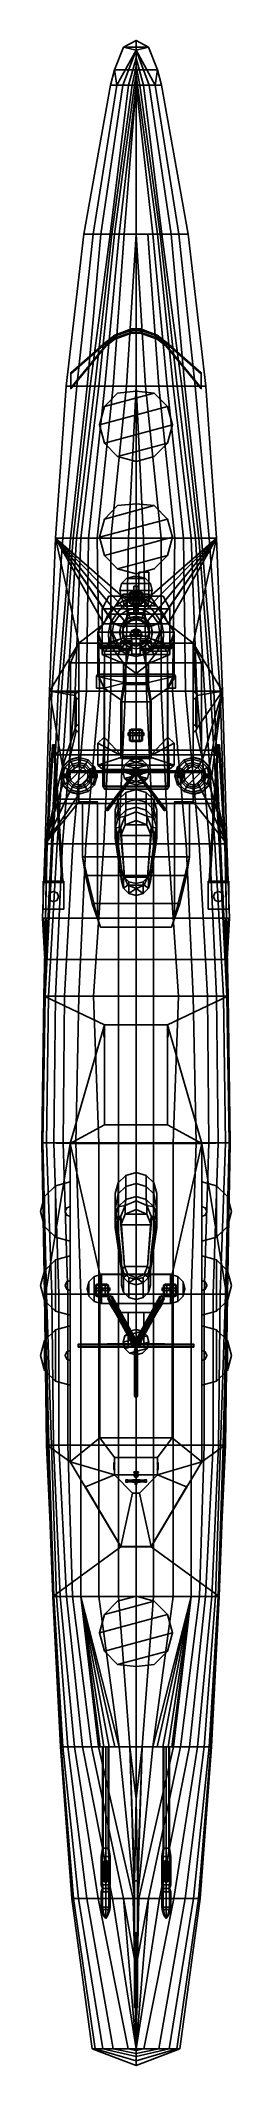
# Model space of a CAD drawing. Extents: x -9 to 9, y -98 to 98.
import ezdxf

# ---------------------------------------------------------------- set-up
doc = ezdxf.new("R2010")
doc.units = 0
doc.layers.get('0').update_dxf_attribs({"linetype": 'CONTINUOUS'})
for name, color, linetype in [('CRANE', 4, 'CONTINUOUS'), ('RANGEFINDERS', 2, 'CONTINUOUS'), ('SUPERSTRUCTURE', 3, 'CONTINUOUS')]:
    doc.layers.add(name, color=color, linetype=linetype)

msp = doc.modelspace()

# ---------------------------------------------------------------- linework, layer by layer
for points in [[(0, 97.17, 4.53), (-1.86, 93.77, 6.46), (-2.09, 95.28, 7.9), (-1.2, 97.46, 7.9)], [(0, 97.17, 4.53), (0, 97.17, 4.53), (-1.28, 93.77, 4.53), (-1.86, 93.77, 6.46)], [(0, 97.17, 4.53), (0, 96.4, 2.05), (-0.73, 93.77, 2.05), (-1.28, 93.77, 4.53)], [(0, 97.17, 4.53), (0, 97.17, 4.53), (-1.2, 97.46, 7.9), (0, 98.11, 7.9)], [(0, 96.4, 2.05), (0, 95.62, -0.45), (-0.38, 93.77, -0.45), (-0.73, 93.77, 2.05)], [(0, 98.11, 7.9), (1.21, 97.46, 7.9), (0, 97.17, 4.53)], [(1.21, 97.46, 7.9), (2.09, 95.28, 7.9), (1.86, 93.77, 6.46), (0, 97.17, 4.53)], [(1.28, 93.77, 4.53), (0.73, 93.77, 2.05), (0, 96.4, 2.05), (0, 97.17, 4.53)], [(1.86, 93.77, 6.46), (1.28, 93.77, 4.53), (0, 97.17, 4.53)], [(0.73, 93.77, 2.05), (0.38, 93.77, -0.45), (0, 95.62, -0.45), (0, 96.4, 2.05)], [(-1.86, 93.77, 6.46), (-1.86, 93.77, 6.46), (-2.46, 93.77, 7.9), (-2.09, 95.28, 7.9)], [(0, 95.62, -0.45), (0, 94.77, -3.43), (-0.13, 93.77, -3.43), (-0.38, 93.77, -0.45)], [(0, 94.77, -3.43), (0, 94.77, -3.43), (0, 93.77, -5.72), (-0.13, 93.77, -3.43)], [(0.38, 93.77, -0.45), (0.13, 93.77, -3.43), (0, 94.77, -3.43), (0, 95.62, -0.45)], [(0.13, 93.77, -3.43), (0, 93.77, -5.72), (0, 94.77, -3.43)], [(2.09, 95.28, 7.9), (2.46, 93.77, 7.9), (1.86, 93.77, 6.46)], [(-2.46, 93.77, 7.9), (-1.86, 93.77, 6.46), (-4.16, 79.32, 5.25), (-5.06, 79.32, 7.64)], [(-1.86, 93.77, 6.46), (-1.28, 93.77, 4.53), (-3.4, 79.32, 2.73), (-4.16, 79.32, 5.25)], [(-1.28, 93.77, 4.53), (-0.73, 93.77, 2.05), (-2.5, 79.32, -1.46), (-3.4, 79.32, 2.73)], [(-0.73, 93.77, 2.05), (-0.38, 93.77, -0.45), (-2.34, 79.32, -2.62), (-2.5, 79.32, -1.46)], [(-0.38, 93.77, -0.45), (-0.13, 93.77, -3.43), (-2.09, 79.32, -3.43), (-2.34, 79.32, -2.62)], [(-0.13, 93.77, -3.43), (0, 93.77, -5.72), (-1.64, 79.32, -4.29), (-2.09, 79.32, -3.43)], [(0, 93.77, -5.72), (0, 93.77, -5.72), (-1.15, 79.32, -4.97), (-1.64, 79.32, -4.29)], [(0, 93.77, -5.72), (0, 93.77, -5.72), (0, 79.32, -5.97), (-1.15, 79.32, -4.97)], [(2.09, 79.32, -3.43), (1.64, 79.32, -4.29), (0, 93.77, -5.72), (0.13, 93.77, -3.43)], [(2.34, 79.32, -2.62), (2.09, 79.32, -3.43), (0.13, 93.77, -3.43), (0.38, 93.77, -0.45)], [(2.5, 79.32, -1.46), (2.34, 79.32, -2.62), (0.38, 93.77, -0.45), (0.73, 93.77, 2.05)], [(3.4, 79.32, 2.73), (2.5, 79.32, -1.46), (0.73, 93.77, 2.05), (1.28, 93.77, 4.53)], [(4.16, 79.32, 5.25), (3.4, 79.32, 2.73), (1.28, 93.77, 4.53), (1.86, 93.77, 6.46)], [(5.06, 79.32, 7.64), (4.16, 79.32, 5.25), (1.86, 93.77, 6.46), (2.46, 93.77, 7.9)], [(-5.06, 79.32, 7.64), (-4.16, 79.32, 5.25), (-5.75, 64.56, 4.38), (-6.77, 64.56, 7.45)], [(-4.16, 79.32, 5.25), (-3.4, 79.32, 2.73), (-4.74, 64.56, 0.35), (-5.75, 64.56, 4.38)], [(-3.4, 79.32, 2.73), (-2.5, 79.32, -1.46), (-4.45, 64.56, -1.46), (-4.74, 64.56, 0.35)], [(-2.5, 79.32, -1.46), (-2.34, 79.32, -2.62), (-4, 64.56, -2.62), (-4.45, 64.56, -1.46)], [(-2.34, 79.32, -2.62), (-2.09, 79.32, -3.43), (-3.62, 64.56, -3.43), (-4, 64.56, -2.62)], [(-2.09, 79.32, -3.43), (-1.64, 79.32, -4.29), (-3.03, 64.56, -4.29), (-3.62, 64.56, -3.43)], [(-1.64, 79.32, -4.29), (-1.15, 79.32, -4.97), (-2.2, 64.56, -4.97), (-3.03, 64.56, -4.29)], [(-1.15, 79.32, -4.97), (0, 79.32, -5.97), (-0.91, 64.56, -5.63), (-2.2, 64.56, -4.97)], [(0, 79.32, -5.97), (0, 79.32, -5.97), (0, 64.56, -5.97), (-0.91, 64.56, -5.63)], [(2.2, 64.56, -4.97), (0.91, 64.56, -5.63), (0, 79.32, -5.97), (1.15, 79.32, -4.97)], [(3.03, 64.56, -4.29), (2.2, 64.56, -4.97), (1.15, 79.32, -4.97), (1.64, 79.32, -4.29)], [(3.62, 64.56, -3.43), (3.03, 64.56, -4.29), (1.64, 79.32, -4.29), (2.09, 79.32, -3.43)], [(4, 64.56, -2.62), (3.62, 64.56, -3.43), (2.09, 79.32, -3.43), (2.34, 79.32, -2.62)], [(4.45, 64.56, -1.46), (4, 64.56, -2.62), (2.34, 79.32, -2.62), (2.5, 79.32, -1.46)], [(4.74, 64.56, 0.35), (4.45, 64.56, -1.46), (2.5, 79.32, -1.46), (3.4, 79.32, 2.73)], [(5.75, 64.56, 4.38), (4.74, 64.56, 0.35), (3.4, 79.32, 2.73), (4.16, 79.32, 5.25)], [(6.77, 64.56, 7.45), (5.75, 64.56, 4.38), (4.16, 79.32, 5.25), (5.06, 79.32, 7.64)], [(-2.9, 68.87, 8.4), (-2.9, 68.57, 7.5), (-6.33, 64.42, 7.44), (-6.33, 65.88, 8.26)], [(-2.9, 68.77, 8.4), (-2.9, 68.87, 8.4), (-6.33, 65.88, 8.26), (-6.33, 65.77, 8.26)], [(-6.33, 65.77, 8.26), (-6.33, 64.32, 7.44), (-2.9, 68.47, 7.5), (-2.9, 68.77, 8.4)], [(-2.05, 69.52, 8.42), (-2.05, 69.22, 7.5), (-2.9, 68.57, 7.5), (-2.9, 68.87, 8.4)], [(-2.05, 69.42, 8.42), (-2.05, 69.52, 8.42), (-2.9, 68.87, 8.4), (-2.9, 68.77, 8.4)], [(-2.9, 68.77, 8.4), (-2.9, 68.47, 7.5), (-2.05, 69.12, 7.5), (-2.05, 69.42, 8.42)], [(-0.43, 70.12, 8.42), (-0.43, 69.82, 7.51), (-2.05, 69.22, 7.5), (-2.05, 69.52, 8.42)], [(-0.43, 70.02, 8.42), (-0.43, 70.12, 8.42), (-2.05, 69.52, 8.42), (-2.05, 69.42, 8.42)], [(-2.05, 69.42, 8.42), (-2.05, 69.12, 7.5), (-0.43, 69.72, 7.51), (-0.43, 70.02, 8.42)], [(0.43, 70.12, 8.42), (0.43, 69.82, 7.51), (-0.43, 69.82, 7.51), (-0.43, 70.12, 8.42)], [(0.43, 70.02, 8.42), (0.43, 70.12, 8.42), (-0.43, 70.12, 8.42), (-0.43, 70.02, 8.42)], [(-0.43, 70.02, 8.42), (-0.43, 69.72, 7.51), (0.43, 69.72, 7.51), (0.43, 70.02, 8.42)], [(2.05, 69.42, 8.42), (2.05, 69.52, 8.42), (0.43, 70.12, 8.42), (0.43, 70.02, 8.42)], [(0.43, 69.82, 7.51), (0.43, 70.12, 8.42), (2.05, 69.52, 8.42), (2.05, 69.22, 7.5)], [(2.05, 69.12, 7.5), (2.05, 69.42, 8.42), (0.43, 70.02, 8.42), (0.43, 69.72, 7.51)], [(2.9, 68.77, 8.4), (2.9, 68.87, 8.4), (2.05, 69.52, 8.42), (2.05, 69.42, 8.42)], [(2.05, 69.22, 7.5), (2.05, 69.52, 8.42), (2.9, 68.87, 8.4), (2.9, 68.57, 7.5)], [(2.9, 68.47, 7.5), (2.9, 68.77, 8.4), (2.05, 69.42, 8.42), (2.05, 69.12, 7.5)], [(6.33, 65.77, 8.26), (6.33, 65.88, 8.26), (2.9, 68.87, 8.4), (2.9, 68.77, 8.4)], [(2.9, 68.57, 7.5), (2.9, 68.87, 8.4), (6.33, 65.88, 8.26), (6.33, 64.42, 7.44)], [(6.33, 64.32, 7.44), (6.33, 65.77, 8.26), (2.9, 68.77, 8.4), (2.9, 68.47, 7.5)], [(-6.33, 65.88, 8.26), (-6.33, 64.42, 7.44), (-6.33, 64.32, 7.44), (-6.33, 65.77, 8.26)], [(6.33, 64.42, 7.44), (6.33, 65.88, 8.26), (6.33, 65.77, 8.26), (6.33, 64.32, 7.44)], [(-6.77, 64.56, 7.45), (-5.75, 64.56, 4.38), (-7.1, 49.81, 4.38), (-7.81, 49.81, 7.23)], [(-5.75, 64.56, 4.38), (-4.74, 64.56, 0.35), (-6.35, 49.81, 0.35), (-7.1, 49.81, 4.38)], [(-4.74, 64.56, 0.35), (-4.45, 64.56, -1.46), (-6.08, 49.81, -1.46), (-6.35, 49.81, 0.35)], [(-4.45, 64.56, -1.46), (-4, 64.56, -2.62), (-5.78, 49.81, -2.62), (-6.08, 49.81, -1.46)], [(-4, 64.56, -2.62), (-3.62, 64.56, -3.43), (-5.36, 49.81, -3.43), (-5.78, 49.81, -2.62)], [(-3.62, 64.56, -3.43), (-3.03, 64.56, -4.29), (-4.62, 49.81, -4.29), (-5.36, 49.81, -3.43)], [(-3.03, 64.56, -4.29), (-2.2, 64.56, -4.97), (-3.75, 49.81, -4.97), (-4.62, 49.81, -4.29)], [(-2.2, 64.56, -4.97), (-0.91, 64.56, -5.63), (-2.43, 49.81, -5.63), (-3.75, 49.81, -4.97)], [(1.77, 63.89, 8.01), (-3.07, 62.59, 8.01), (-3.55, 60.82, 8.01), (3.07, 62.59, 8.01)], [(0, 64.08, 8.01), (-1.78, 63.89, 8.01), (-3.07, 62.59, 8.01), (1.77, 63.89, 8.01)], [(-1.78, 63.89, 7.43), (-3.07, 62.59, 7.41), (-3.07, 62.59, 8.01), (-1.78, 63.89, 8.01)], [(-0.91, 64.56, -5.63), (0, 64.56, -5.97), (-0.72, 49.81, -5.92), (-2.43, 49.81, -5.63)], [(0, 64.08, 7.44), (-1.78, 63.89, 7.43), (-1.78, 63.89, 8.01), (0, 64.08, 8.01)], [(0, 49.81, -5.97), (-0.72, 49.81, -5.92), (0, 64.56, -5.97)], [(2.43, 49.81, -5.63), (0.72, 49.81, -5.92), (0, 64.56, -5.97), (0.91, 64.56, -5.63)], [(0, 64.56, -5.97), (0, 64.56, -5.97), (0.72, 49.81, -5.92), (0, 49.81, -5.97)], [(1.77, 63.89, 7.43), (0, 64.08, 7.44), (0, 64.08, 8.01), (1.77, 63.89, 8.01)], [(3.75, 49.81, -4.97), (2.43, 49.81, -5.63), (0.91, 64.56, -5.63), (2.2, 64.56, -4.97)], [(3.07, 62.59, 7.41), (1.77, 63.89, 7.43), (1.77, 63.89, 8.01), (3.07, 62.59, 8.01)], [(4.62, 49.81, -4.29), (3.75, 49.81, -4.97), (2.2, 64.56, -4.97), (3.03, 64.56, -4.29)], [(5.36, 49.81, -3.43), (4.62, 49.81, -4.29), (3.03, 64.56, -4.29), (3.62, 64.56, -3.43)], [(5.78, 49.81, -2.62), (5.36, 49.81, -3.43), (3.62, 64.56, -3.43), (4, 64.56, -2.62)], [(6.08, 49.81, -1.46), (5.78, 49.81, -2.62), (4, 64.56, -2.62), (4.45, 64.56, -1.46)], [(6.35, 49.81, 0.35), (6.08, 49.81, -1.46), (4.45, 64.56, -1.46), (4.74, 64.56, 0.35)], [(7.1, 49.81, 4.38), (6.35, 49.81, 0.35), (4.74, 64.56, 0.35), (5.75, 64.56, 4.38)], [(7.81, 49.81, 7.23), (7.1, 49.81, 4.38), (5.75, 64.56, 4.38), (6.77, 64.56, 7.45)], [(3.07, 62.59, 8.01), (-3.55, 60.82, 8.01), (-3.07, 59.04, 8.01), (3.55, 60.82, 8.01)], [(-3.07, 62.59, 7.41), (-3.55, 60.82, 7.39), (-3.55, 60.82, 8.01), (-3.07, 62.59, 8.01)], [(3.55, 60.82, 7.39), (3.07, 62.59, 7.41), (3.07, 62.59, 8.01), (3.55, 60.82, 8.01)], [(-3.55, 60.82, 7.39), (-3.07, 59.04, 7.36), (-3.07, 59.04, 8.01), (-3.55, 60.82, 8.01)], [(3.55, 60.82, 8.01), (-3.07, 59.04, 8.01), (-1.78, 57.75, 8.01), (3.07, 59.04, 8.01)], [(-3.07, 59.04, 7.36), (-1.78, 57.75, 7.34), (-1.78, 57.75, 8.01), (-3.07, 59.04, 8.01)], [(3.07, 59.04, 8.01), (-1.78, 57.75, 8.01), (0, 57.27, 8.01), (1.77, 57.75, 8.01)], [(1.77, 57.75, 7.34), (3.07, 59.04, 7.36), (3.07, 59.04, 8.01), (1.77, 57.75, 8.01)], [(3.07, 59.04, 7.36), (3.55, 60.82, 7.39), (3.55, 60.82, 8.01), (3.07, 59.04, 8.01)], [(-1.78, 57.75, 7.34), (0, 57.27, 7.34), (0, 57.27, 8.01), (-1.78, 57.75, 8.01)], [(0, 57.27, 7.34), (1.77, 57.75, 7.34), (1.77, 57.75, 8.01), (0, 57.27, 8.01)], [(0, 53.17, 10.52), (-1.78, 52.98, 10.52), (-3.07, 51.68, 10.52), (1.77, 52.98, 10.52)], [(0, 53.17, 7.28), (-1.78, 52.98, 7.27), (-1.78, 52.98, 10.52), (0, 53.17, 10.52)], [(1.77, 52.98, 7.27), (0, 53.17, 7.28), (0, 53.17, 10.52), (1.77, 52.98, 10.52)], [(1.77, 52.98, 10.52), (-3.07, 51.68, 10.52), (-3.55, 49.91, 10.52), (3.07, 51.68, 10.52)], [(3.07, 51.68, 10.52), (-3.55, 49.91, 10.52), (-3.07, 48.13, 10.52), (3.55, 49.91, 10.52)], [(-3.07, 51.68, 7.25), (-3.55, 49.91, 7.23), (-3.55, 49.91, 10.52), (-3.07, 51.68, 10.52)], [(-1.78, 52.98, 7.27), (-3.07, 51.68, 7.25), (-3.07, 51.68, 10.52), (-1.78, 52.98, 10.52)], [(3.07, 51.68, 7.25), (1.77, 52.98, 7.27), (1.77, 52.98, 10.52), (3.07, 51.68, 10.52)], [(3.55, 49.91, 7.23), (3.07, 51.68, 7.25), (3.07, 51.68, 10.52), (3.55, 49.91, 10.52)], [(-7.81, 49.81, 7.23), (-7.1, 49.81, 4.38), (-8.15, 34.97, 4.38), (-8.39, 34.97, 7.23)], [(-7.1, 49.81, 4.38), (-6.35, 49.81, 0.35), (-7.54, 34.97, -1.44), (-8.15, 34.97, 4.38)], [(-6.35, 49.81, 0.35), (-6.08, 49.81, -1.46), (-7.22, 34.97, -2.17), (-7.54, 34.97, -1.44)], [(-6.08, 49.81, -1.46), (-5.78, 49.81, -2.62), (-6.63, 34.97, -3.2), (-7.22, 34.97, -2.17)], [(-5.78, 49.81, -2.62), (-5.36, 49.81, -3.43), (-5.9, 34.97, -3.95), (-6.63, 34.97, -3.2)], [(-5.36, 49.81, -3.43), (-4.62, 49.81, -4.29), (-4.8, 34.97, -4.84), (-5.9, 34.97, -3.95)], [(-4.62, 49.81, -4.29), (-3.75, 49.81, -4.97), (-3.55, 34.97, -5.46), (-4.8, 34.97, -4.84)], [(-3.75, 49.81, -4.97), (-2.43, 49.81, -5.63), (-2.43, 34.97, -5.73), (-3.55, 34.97, -5.46)], [(-3.55, 49.91, 7.23), (-3.07, 48.13, 7.23), (-3.07, 48.13, 10.52), (-3.55, 49.91, 10.52)], [(3.55, 49.91, 10.52), (-3.07, 48.13, 10.52), (-1.78, 46.84, 10.52), (3.07, 48.13, 10.52)], [(-2.43, 49.81, -5.63), (-0.72, 49.81, -5.92), (-1.03, 34.97, -5.92), (-2.43, 34.97, -5.73)], [(0, 34.97, -5.97), (-1.03, 34.97, -5.92), (-0.72, 49.81, -5.92), (0, 49.81, -5.97)], [(0, 49.81, -5.97), (0.72, 49.81, -5.92), (1.03, 34.97, -5.92), (0, 34.97, -5.97)], [(2.43, 34.97, -5.73), (1.03, 34.97, -5.92), (0.72, 49.81, -5.92), (2.43, 49.81, -5.63)], [(3.55, 34.97, -5.46), (2.43, 34.97, -5.73), (2.43, 49.81, -5.63), (3.75, 49.81, -4.97)], [(3.07, 48.13, 7.23), (3.55, 49.91, 7.23), (3.55, 49.91, 10.52), (3.07, 48.13, 10.52)], [(4.8, 34.97, -4.84), (3.55, 34.97, -5.46), (3.75, 49.81, -4.97), (4.62, 49.81, -4.29)], [(5.9, 34.97, -3.95), (4.8, 34.97, -4.84), (4.62, 49.81, -4.29), (5.36, 49.81, -3.43)], [(6.63, 34.97, -3.2), (5.9, 34.97, -3.95), (5.36, 49.81, -3.43), (5.78, 49.81, -2.62)], [(7.22, 34.97, -2.17), (6.63, 34.97, -3.2), (5.78, 49.81, -2.62), (6.08, 49.81, -1.46)], [(7.54, 34.97, -1.44), (7.22, 34.97, -2.17), (6.08, 49.81, -1.46), (6.35, 49.81, 0.35)], [(8.15, 34.97, 4.38), (7.54, 34.97, -1.44), (6.35, 49.81, 0.35), (7.1, 49.81, 4.38)], [(8.39, 34.97, 7.23), (8.15, 34.97, 4.38), (7.1, 49.81, 4.38), (7.81, 49.81, 7.23)], [(-3.07, 48.13, 7.23), (-1.78, 46.84, 7.23), (-1.78, 46.84, 10.52), (-3.07, 48.13, 10.52)], [(3.07, 48.13, 10.52), (-1.78, 46.84, 10.52), (0, 46.36, 10.52), (1.77, 46.84, 10.52)], [(1.77, 46.84, 7.23), (3.07, 48.13, 7.23), (3.07, 48.13, 10.52), (1.77, 46.84, 10.52)], [(-1.78, 46.84, 7.23), (0, 46.36, 7.23), (0, 46.36, 10.52), (-1.78, 46.84, 10.52)], [(0, 46.36, 7.23), (1.77, 46.84, 7.23), (1.77, 46.84, 10.52), (0, 46.36, 10.52)], [(-8.39, 34.97, 7.23), (-8.15, 34.97, 4.38), (-8.61, 20.15, 4.38), (-8.8, 20.15, 7.23)], [(-8.15, 34.97, 4.38), (-7.54, 34.97, -1.44), (-8.19, 20.15, -1.44), (-8.61, 20.15, 4.38)], [(-7.54, 34.97, -1.44), (-7.22, 34.97, -2.17), (-8.07, 20.15, -2.17), (-8.19, 20.15, -1.44)], [(-7.22, 34.97, -2.17), (-6.63, 34.97, -3.2), (-7.63, 20.15, -3.2), (-8.07, 20.15, -2.17)], [(-6.63, 34.97, -3.2), (-5.9, 34.97, -3.95), (-7.12, 20.15, -3.95), (-7.63, 20.15, -3.2)], [(-5.9, 34.97, -3.95), (-4.8, 34.97, -4.84), (-6.13, 20.15, -4.84), (-7.12, 20.15, -3.95)], [(-4.8, 34.97, -4.84), (-3.55, 34.97, -5.46), (-4.86, 20.15, -5.46), (-6.13, 20.15, -4.84)], [(-3.55, 34.97, -5.46), (-2.43, 34.97, -5.73), (-3.12, 20.15, -5.73), (-4.86, 20.15, -5.46)], [(-2.43, 34.97, -5.73), (-1.03, 34.97, -5.92), (-1.7, 20.15, -5.92), (-3.12, 20.15, -5.73)], [(0, 20.15, -5.97), (-1.7, 20.15, -5.92), (-1.03, 34.97, -5.92), (0, 34.97, -5.97)], [(0, 34.97, -5.97), (1.03, 34.97, -5.92), (1.7, 20.15, -5.92), (0, 20.15, -5.97)], [(3.12, 20.15, -5.73), (1.7, 20.15, -5.92), (1.03, 34.97, -5.92), (2.43, 34.97, -5.73)], [(4.86, 20.15, -5.46), (3.12, 20.15, -5.73), (2.43, 34.97, -5.73), (3.55, 34.97, -5.46)], [(6.13, 20.15, -4.84), (4.86, 20.15, -5.46), (3.55, 34.97, -5.46), (4.8, 34.97, -4.84)], [(7.12, 20.15, -3.95), (6.13, 20.15, -4.84), (4.8, 34.97, -4.84), (5.9, 34.97, -3.95)], [(7.63, 20.15, -3.2), (7.12, 20.15, -3.95), (5.9, 34.97, -3.95), (6.63, 34.97, -3.2)], [(8.07, 20.15, -2.17), (7.63, 20.15, -3.2), (6.63, 34.97, -3.2), (7.22, 34.97, -2.17)], [(8.19, 20.15, -1.44), (8.07, 20.15, -2.17), (7.22, 34.97, -2.17), (7.54, 34.97, -1.44)], [(8.61, 20.15, 4.38), (8.19, 20.15, -1.44), (7.54, 34.97, -1.44), (8.15, 34.97, 4.38)], [(8.8, 20.15, 7.23), (8.61, 20.15, 4.38), (8.15, 34.97, 4.38), (8.39, 34.97, 7.23)], [(-8.8, 20.15, 7.23), (-8.65, 20.15, 4.91), (-8.84, 8.93, 4.91), (-9.08, 12.94, 6.82)], [(-8.61, 20.15, 4.38), (-8.19, 20.15, -1.44), (-8.87, 5.39, -1.44), (-8.95, 5.39, 4.38)], [(-8.65, 20.15, 4.91), (-8.61, 20.15, 4.38), (-8.95, 5.39, 4.38), (-8.9, 5.39, 4.91)], [(-8.19, 20.15, -1.44), (-8.07, 20.15, -2.17), (-8.81, 5.39, -2.17), (-8.87, 5.39, -1.44)], [(-8.07, 20.15, -2.17), (-7.63, 20.15, -3.2), (-8.5, 5.39, -3.2), (-8.81, 5.39, -2.17)], [(-7.63, 20.15, -3.2), (-7.12, 20.15, -3.95), (-7.81, 5.39, -4.23), (-8.5, 5.39, -3.2)], [(-7.12, 20.15, -3.95), (-6.13, 20.15, -4.84), (-6.92, 5.39, -4.95), (-7.81, 5.39, -4.23)], [(-6.13, 20.15, -4.84), (-4.86, 20.15, -5.46), (-5.56, 5.39, -5.46), (-6.92, 5.39, -4.95)], [(-4.86, 20.15, -5.46), (-3.12, 20.15, -5.73), (-4.13, 5.39, -5.73), (-5.56, 5.39, -5.46)], [(-3.12, 20.15, -5.73), (-1.7, 20.15, -5.92), (-1.7, 5.39, -5.96), (-4.13, 5.39, -5.73)], [(0, 5.39, -5.97), (-1.7, 5.39, -5.96), (-1.7, 20.15, -5.92), (0, 20.15, -5.97)], [(0, 20.15, -5.97), (1.7, 20.15, -5.92), (1.7, 5.39, -5.96), (0, 5.39, -5.97)], [(4.13, 5.39, -5.73), (1.7, 5.39, -5.96), (1.7, 20.15, -5.92), (3.12, 20.15, -5.73)], [(5.56, 5.39, -5.46), (4.13, 5.39, -5.73), (3.12, 20.15, -5.73), (4.86, 20.15, -5.46)], [(6.92, 5.39, -4.95), (5.56, 5.39, -5.46), (4.86, 20.15, -5.46), (6.13, 20.15, -4.84)], [(7.81, 5.39, -4.23), (6.92, 5.39, -4.95), (6.13, 20.15, -4.84), (7.12, 20.15, -3.95)], [(8.5, 5.39, -3.2), (7.81, 5.39, -4.23), (7.12, 20.15, -3.95), (7.63, 20.15, -3.2)], [(8.81, 5.39, -2.17), (8.5, 5.39, -3.2), (7.63, 20.15, -3.2), (8.07, 20.15, -2.17)], [(8.87, 5.39, -1.44), (8.81, 5.39, -2.17), (8.07, 20.15, -2.17), (8.19, 20.15, -1.44)], [(8.95, 5.39, 4.38), (8.87, 5.39, -1.44), (8.19, 20.15, -1.44), (8.61, 20.15, 4.38)], [(8.9, 5.39, 4.91), (8.95, 5.39, 4.38), (8.61, 20.15, 4.38), (8.65, 20.15, 4.91)], [(9.08, 12.94, 6.82), (8.84, 8.93, 4.91), (8.65, 20.15, 4.91), (8.8, 20.15, 7.23)], [(-8.73, 8.93, 4.91), (-8.72, 12.94, 4.91), (-8.97, 12.94, 6.82), (-8.73, 8.93, 4.91)], [(8.97, 12.94, 6.82), (8.72, 12.94, 4.91), (8.73, 8.93, 4.91)], [(-8.95, 5.39, 4.38), (-8.87, 5.39, -1.44), (-9.09, -8.84, -1.44), (-9.14, -8.84, 3.52)], [(-8.9, 5.39, 4.91), (-8.95, 5.39, 4.38), (-9.14, -8.84, 3.52), (-9.11, -8.84, 4.91)], [(-8.87, 5.39, -1.44), (-8.81, 5.39, -2.17), (-9.04, -8.84, -2.17), (-9.09, -8.84, -1.44)], [(-8.81, 5.39, -2.17), (-8.5, 5.39, -3.2), (-8.68, -8.84, -3.2), (-9.04, -8.84, -2.17)], [(-8.5, 5.39, -3.2), (-7.81, 5.39, -4.23), (-7.98, -8.84, -4.23), (-8.68, -8.84, -3.2)], [(-7.81, 5.39, -4.23), (-6.92, 5.39, -4.95), (-7.07, -8.84, -4.95), (-7.98, -8.84, -4.23)], [(-6.92, 5.39, -4.95), (-5.56, 5.39, -5.46), (-5.82, -8.84, -5.55), (-7.07, -8.84, -4.95)], [(-5.56, 5.39, -5.46), (-4.13, 5.39, -5.73), (-3.6, -8.84, -5.82), (-5.82, -8.84, -5.55)], [(-4.13, 5.39, -5.73), (-1.7, 5.39, -5.96), (-1.7, -8.84, -5.85), (-3.6, -8.84, -5.82)], [(0, -8.84, -5.97), (-1.7, -8.84, -5.85), (-1.7, 5.39, -5.96), (0, 5.39, -5.97)], [(0, 5.39, -5.97), (1.7, 5.39, -5.96), (1.7, -8.84, -5.85), (0, -8.84, -5.97)], [(3.6, -8.84, -5.82), (1.7, -8.84, -5.85), (1.7, 5.39, -5.96), (4.13, 5.39, -5.73)], [(5.82, -8.84, -5.55), (3.6, -8.84, -5.82), (4.13, 5.39, -5.73), (5.56, 5.39, -5.46)], [(7.07, -8.84, -4.95), (5.82, -8.84, -5.55), (5.56, 5.39, -5.46), (6.92, 5.39, -4.95)], [(7.98, -8.84, -4.23), (7.07, -8.84, -4.95), (6.92, 5.39, -4.95), (7.81, 5.39, -4.23)], [(8.68, -8.84, -3.2), (7.98, -8.84, -4.23), (7.81, 5.39, -4.23), (8.5, 5.39, -3.2)], [(9.04, -8.84, -2.17), (8.68, -8.84, -3.2), (8.5, 5.39, -3.2), (8.81, 5.39, -2.17)], [(9.09, -8.84, -1.44), (9.04, -8.84, -2.17), (8.81, 5.39, -2.17), (8.87, 5.39, -1.44)], [(9.14, -8.84, 3.52), (9.09, -8.84, -1.44), (8.87, 5.39, -1.44), (8.95, 5.39, 4.38)], [(9.11, -8.84, 4.91), (9.14, -8.84, 3.52), (8.95, 5.39, 4.38), (8.9, 5.39, 4.91)], [(-9.14, -8.84, 3.52), (-9.09, -8.84, -1.44), (-8.8, -23.54, -0.89), (-8.87, -23.54, 3.52)], [(-9.11, -8.84, 4.91), (-9.14, -8.84, 3.52), (-8.87, -23.54, 3.52), (-8.79, -23.54, 4.91)], [(-9.09, -8.84, -1.44), (-9.04, -8.84, -2.17), (-8.69, -23.54, -1.82), (-8.8, -23.54, -0.89)], [(-9.04, -8.84, -2.17), (-8.68, -8.84, -3.2), (-8.17, -23.54, -3.2), (-8.69, -23.54, -1.82)], [(-8.68, -8.84, -3.2), (-7.98, -8.84, -4.23), (-7.47, -23.54, -4.05), (-8.17, -23.54, -3.2)], [(-7.98, -8.84, -4.23), (-7.07, -8.84, -4.95), (-6.62, -23.54, -4.65), (-7.47, -23.54, -4.05)], [(-7.07, -8.84, -4.95), (-5.82, -8.84, -5.55), (-5.34, -23.54, -5.18), (-6.62, -23.54, -4.65)], [(-5.82, -8.84, -5.55), (-3.6, -8.84, -5.82), (-3.6, -23.54, -5.5), (-5.34, -23.54, -5.18)], [(-3.6, -8.84, -5.82), (-1.7, -8.84, -5.85), (-1.7, -23.54, -5.74), (-3.6, -23.54, -5.5)], [(0, -23.54, -5.97), (-1.7, -23.54, -5.74), (-1.7, -8.84, -5.85), (0, -8.84, -5.97)], [(0, -8.84, -5.97), (1.7, -8.84, -5.85), (1.7, -23.54, -5.74), (0, -23.54, -5.97)], [(3.6, -23.54, -5.5), (1.7, -23.54, -5.74), (1.7, -8.84, -5.85), (3.6, -8.84, -5.82)], [(5.34, -23.54, -5.18), (3.6, -23.54, -5.5), (3.6, -8.84, -5.82), (5.82, -8.84, -5.55)], [(6.62, -23.54, -4.65), (5.34, -23.54, -5.18), (5.82, -8.84, -5.55), (7.07, -8.84, -4.95)], [(7.47, -23.54, -4.05), (6.62, -23.54, -4.65), (7.07, -8.84, -4.95), (7.98, -8.84, -4.23)], [(8.17, -23.54, -3.2), (7.47, -23.54, -4.05), (7.98, -8.84, -4.23), (8.68, -8.84, -3.2)], [(8.69, -23.54, -1.82), (8.17, -23.54, -3.2), (8.68, -8.84, -3.2), (9.04, -8.84, -2.17)], [(8.8, -23.54, -0.89), (8.69, -23.54, -1.82), (9.04, -8.84, -2.17), (9.09, -8.84, -1.44)], [(8.79, -23.54, 4.91), (8.87, -23.54, 3.52), (9.14, -8.84, 3.52), (9.11, -8.84, 4.91)], [(8.87, -23.54, 3.52), (8.8, -23.54, -0.89), (9.09, -8.84, -1.44), (9.14, -8.84, 3.52)], [(-8.87, -23.54, 3.52), (-8.8, -23.54, -0.89), (-8.46, -38.17, 0.64), (-8.68, -38.17, 3.52)], [(-8.79, -23.54, 4.91), (-8.87, -23.54, 3.52), (-8.68, -38.17, 3.52), (-8.63, -38.17, 4.91)], [(-8.8, -23.54, -0.89), (-8.69, -23.54, -1.82), (-8.2, -38.17, -1.15), (-8.46, -38.17, 0.64)], [(-8.69, -23.54, -1.82), (-8.17, -23.54, -3.2), (-7.99, -38.17, -1.86), (-8.2, -38.17, -1.15)], [(-8.17, -23.54, -3.2), (-7.47, -23.54, -4.05), (-7.47, -38.17, -2.84), (-7.99, -38.17, -1.86)], [(-7.47, -23.54, -4.05), (-6.62, -23.54, -4.65), (-6.62, -38.17, -3.81), (-7.47, -38.17, -2.84)], [(-6.62, -23.54, -4.65), (-5.34, -23.54, -5.18), (-5.34, -38.17, -4.64), (-6.62, -38.17, -3.81)], [(-5.34, -23.54, -5.18), (-3.6, -23.54, -5.5), (-3.6, -38.17, -5.19), (-5.34, -38.17, -4.64)], [(-3.6, -23.54, -5.5), (-1.7, -23.54, -5.74), (-1.7, -38.17, -5.62), (-3.6, -38.17, -5.19)], [(0, -38.17, -5.97), (-1.7, -38.17, -5.62), (-1.7, -23.54, -5.74), (0, -23.54, -5.97)], [(0, -23.54, -5.97), (1.7, -23.54, -5.74), (1.7, -38.17, -5.62), (0, -38.17, -5.97)], [(3.6, -38.17, -5.19), (1.7, -38.17, -5.62), (1.7, -23.54, -5.74), (3.6, -23.54, -5.5)], [(5.34, -38.17, -4.64), (3.6, -38.17, -5.19), (3.6, -23.54, -5.5), (5.34, -23.54, -5.18)], [(6.62, -38.17, -3.81), (5.34, -38.17, -4.64), (5.34, -23.54, -5.18), (6.62, -23.54, -4.65)], [(7.47, -38.17, -2.84), (6.62, -38.17, -3.81), (6.62, -23.54, -4.65), (7.47, -23.54, -4.05)], [(7.99, -38.17, -1.86), (7.47, -38.17, -2.84), (7.47, -23.54, -4.05), (8.17, -23.54, -3.2)], [(8.2, -38.17, -1.15), (7.99, -38.17, -1.86), (8.17, -23.54, -3.2), (8.69, -23.54, -1.82)], [(8.46, -38.17, 0.64), (8.2, -38.17, -1.15), (8.69, -23.54, -1.82), (8.8, -23.54, -0.89)], [(8.68, -38.17, 3.52), (8.46, -38.17, 0.64), (8.8, -23.54, -0.89), (8.87, -23.54, 3.52)], [(8.63, -38.17, 4.91), (8.68, -38.17, 3.52), (8.87, -23.54, 3.52), (8.79, -23.54, 4.91)], [(-8.68, -38.17, 3.52), (-8.46, -38.17, 0.64), (-7.96, -52.88, 1.16), (-8.01, -52.88, 3.52)], [(-8.63, -38.17, 4.91), (-8.68, -38.17, 3.52), (-8.01, -52.88, 3.52), (-8.08, -52.88, 4.91)], [(-8.46, -38.17, 0.64), (-8.2, -38.17, -1.15), (-7.7, -52.88, -0.1), (-7.96, -52.88, 1.16)], [(-8.2, -38.17, -1.15), (-7.99, -38.17, -1.86), (-7.37, -52.88, -1.01), (-7.7, -52.88, -0.1)], [(-7.99, -38.17, -1.86), (-7.47, -38.17, -2.84), (-6.74, -52.88, -2.09), (-7.37, -52.88, -1.01)], [(-7.47, -38.17, -2.84), (-6.62, -38.17, -3.81), (-6.16, -52.88, -2.72), (-6.74, -52.88, -2.09)], [(-6.62, -38.17, -3.81), (-5.34, -38.17, -4.64), (-5.34, -52.88, -3.38), (-6.16, -52.88, -2.72)], [(-5.34, -38.17, -4.64), (-3.6, -38.17, -5.19), (-3.6, -52.88, -4.47), (-5.34, -52.88, -3.38)], [(-3.6, -38.17, -5.19), (-1.7, -38.17, -5.62), (-1.7, -52.88, -5.37), (-3.6, -52.88, -4.47)], [(0, -52.88, -5.97), (-1.7, -52.88, -5.37), (-1.7, -38.17, -5.62), (0, -38.17, -5.97)], [(0, -38.17, -5.97), (1.7, -38.17, -5.62), (1.7, -52.88, -5.37), (0, -52.88, -5.97)], [(3.6, -52.88, -4.47), (1.7, -52.88, -5.37), (1.7, -38.17, -5.62), (3.6, -38.17, -5.19)], [(5.34, -52.88, -3.38), (3.6, -52.88, -4.47), (3.6, -38.17, -5.19), (5.34, -38.17, -4.64)], [(6.16, -52.88, -2.72), (5.34, -52.88, -3.38), (5.34, -38.17, -4.64), (6.62, -38.17, -3.81)], [(6.74, -52.88, -2.09), (6.16, -52.88, -2.72), (6.62, -38.17, -3.81), (7.47, -38.17, -2.84)], [(7.37, -52.88, -1.01), (6.74, -52.88, -2.09), (7.47, -38.17, -2.84), (7.99, -38.17, -1.86)], [(7.7, -52.88, -0.1), (7.37, -52.88, -1.01), (7.99, -38.17, -1.86), (8.2, -38.17, -1.15)], [(7.96, -52.88, 1.16), (7.7, -52.88, -0.1), (8.2, -38.17, -1.15), (8.46, -38.17, 0.64)], [(8.01, -52.88, 3.52), (7.96, -52.88, 1.16), (8.46, -38.17, 0.64), (8.68, -38.17, 3.52)], [(8.08, -52.88, 4.91), (8.01, -52.88, 3.52), (8.68, -38.17, 3.52), (8.63, -38.17, 4.91)], [(-8.08, -52.88, 4.91), (-8.01, -52.88, 3.52), (-7.27, -67.46, 3.52), (-7.31, -67.46, 4.91)], [(-8.01, -52.88, 3.52), (-7.96, -52.88, 1.16), (-7.1, -67.46, 2.1), (-7.27, -67.46, 3.52)], [(-7.96, -52.88, 1.16), (-7.7, -52.88, -0.1), (-6.61, -67.46, 0.5), (-7.1, -67.46, 2.1)], [(-7.7, -52.88, -0.1), (-7.37, -52.88, -1.01), (-5.96, -67.46, -0.76), (-6.61, -67.46, 0.5)], [(-7.37, -52.88, -1.01), (-6.74, -52.88, -2.09), (-5.2, -67.46, -1.78), (-5.96, -67.46, -0.76)], [(-6.74, -52.88, -2.09), (-6.16, -52.88, -2.72), (-4.3, -67.46, -2.62), (-5.2, -67.46, -1.78)], [(-6.16, -52.88, -2.72), (-5.34, -52.88, -3.38), (-3.65, -67.46, -3.14), (-4.3, -67.46, -2.62)], [(-5.34, -52.88, -3.38), (-5.34, -52.88, -3.38), (-1.64, -67.46, -4.29), (-2.05, -67.46, -4.29)], [(-5.34, -52.88, -3.38), (-5.34, -52.88, -3.38), (-2.05, -67.46, -4.29), (-2.61, -67.46, -4.65)], [(-5.34, -52.88, -3.38), (-5.34, -52.88, -3.38), (-2.61, -67.46, -4.65), (-3.11, -67.46, -4.65)], [(-5.34, -52.88, -3.38), (-5.34, -52.88, -3.38), (-3.11, -67.46, -4.65), (-3.48, -67.46, -4.42)], [(-5.34, -52.88, -3.38), (-5.34, -52.88, -3.38), (-3.48, -67.46, -4.42), (-3.57, -67.46, -4.1)], [(-5.34, -52.88, -3.38), (-5.34, -52.88, -3.38), (-3.57, -67.46, -4.1), (-3.57, -67.46, -3.78)], [(-5.34, -52.88, -3.38), (-5.34, -52.88, -3.38), (-3.57, -67.46, -3.78), (-3.52, -67.46, -3.68)], [(-5.34, -52.88, -3.38), (-5.34, -52.88, -3.38), (-3.52, -67.46, -3.68), (-3.52, -67.46, -3.46)], [(-5.34, -52.88, -3.38), (-5.34, -52.88, -3.38), (-3.52, -67.46, -3.46), (-3.65, -67.46, -3.14)], [(-3.6, -52.88, -4.47), (-1.7, -52.88, -5.37), (-0.6, -67.46, -5.18), (-1.64, -67.46, -4.29)], [(-3.07, -54.62, 5.87), (1.77, -53.32, 5.87), (0, -52.84, 5.87), (-1.78, -53.32, 5.87)], [(0, -52.84, 4.91), (-1.78, -53.32, 4.91), (-1.78, -53.32, 5.87), (0, -52.84, 5.87)], [(0, -67.46, -5.97), (-0.6, -67.46, -5.18), (-1.7, -52.88, -5.37), (0, -52.88, -5.97)], [(1.77, -53.32, 4.91), (0, -52.84, 4.91), (0, -52.84, 5.87), (1.77, -53.32, 5.87)], [(0, -52.88, -5.97), (1.7, -52.88, -5.37), (0.6, -67.46, -5.18), (0, -67.46, -5.97)], [(1.64, -67.46, -4.29), (0.6, -67.46, -5.18), (1.7, -52.88, -5.37), (3.6, -52.88, -4.47)], [(1.64, -67.46, -4.29), (1.64, -67.46, -4.29), (3.6, -52.88, -4.47), (5.34, -52.88, -3.38)], [(2.05, -67.46, -4.29), (1.64, -67.46, -4.29), (5.34, -52.88, -3.38)], [(2.61, -67.46, -4.65), (2.05, -67.46, -4.29), (5.34, -52.88, -3.38)], [(3.11, -67.46, -4.65), (2.61, -67.46, -4.65), (5.34, -52.88, -3.38)], [(3.48, -67.46, -4.42), (3.11, -67.46, -4.65), (5.34, -52.88, -3.38)], [(3.57, -67.46, -4.1), (3.48, -67.46, -4.42), (5.34, -52.88, -3.38)], [(3.52, -67.46, -3.68), (3.57, -67.46, -3.78), (5.34, -52.88, -3.38)], [(3.52, -67.46, -3.46), (3.52, -67.46, -3.68), (5.34, -52.88, -3.38)], [(3.65, -67.46, -3.14), (3.52, -67.46, -3.46), (5.34, -52.88, -3.38)], [(3.57, -67.46, -3.78), (3.57, -67.46, -4.1), (5.34, -52.88, -3.38)], [(4.3, -67.46, -2.62), (3.65, -67.46, -3.14), (5.34, -52.88, -3.38), (6.16, -52.88, -2.72)], [(5.2, -67.46, -1.78), (4.3, -67.46, -2.62), (6.16, -52.88, -2.72), (6.74, -52.88, -2.09)], [(5.96, -67.46, -0.76), (5.2, -67.46, -1.78), (6.74, -52.88, -2.09), (7.37, -52.88, -1.01)], [(6.61, -67.46, 0.5), (5.96, -67.46, -0.76), (7.37, -52.88, -1.01), (7.7, -52.88, -0.1)], [(7.1, -67.46, 2.1), (6.61, -67.46, 0.5), (7.7, -52.88, -0.1), (7.96, -52.88, 1.16)], [(7.27, -67.46, 3.52), (7.1, -67.46, 2.1), (7.96, -52.88, 1.16), (8.01, -52.88, 3.52)], [(7.31, -67.46, 4.91), (7.27, -67.46, 3.52), (8.01, -52.88, 3.52), (8.08, -52.88, 4.91)], [(-3.55, -56.39, 5.87), (3.07, -54.62, 5.87), (1.77, -53.32, 5.87), (-3.07, -54.62, 5.87)], [(-3.07, -54.62, 4.91), (-3.55, -56.39, 4.91), (-3.55, -56.39, 5.87), (-3.07, -54.62, 5.87)], [(-3.07, -58.16, 5.87), (3.55, -56.39, 5.87), (3.07, -54.62, 5.87), (-3.55, -56.39, 5.87)], [(-1.78, -53.32, 4.91), (-3.07, -54.62, 4.91), (-3.07, -54.62, 5.87), (-1.78, -53.32, 5.87)], [(3.07, -54.62, 4.91), (1.77, -53.32, 4.91), (1.77, -53.32, 5.87), (3.07, -54.62, 5.87)], [(3.55, -56.39, 4.91), (3.07, -54.62, 4.91), (3.07, -54.62, 5.87), (3.55, -56.39, 5.87)], [(-3.55, -56.39, 4.91), (-3.07, -58.16, 4.91), (-3.07, -58.16, 5.87), (-3.55, -56.39, 5.87)], [(-1.78, -59.46, 5.87), (3.07, -58.16, 5.87), (3.55, -56.39, 5.87), (-3.07, -58.16, 5.87)], [(3.07, -58.16, 4.91), (3.55, -56.39, 4.91), (3.55, -56.39, 5.87), (3.07, -58.16, 5.87)], [(-3.07, -58.16, 4.91), (-1.78, -59.46, 4.91), (-1.78, -59.46, 5.87), (-3.07, -58.16, 5.87)], [(0, -59.65, 5.87), (1.77, -59.46, 5.87), (3.07, -58.16, 5.87), (-1.78, -59.46, 5.87)], [(1.77, -59.46, 4.91), (3.07, -58.16, 4.91), (3.07, -58.16, 5.87), (1.77, -59.46, 5.87)], [(-1.78, -59.46, 4.91), (0, -59.65, 4.91), (0, -59.65, 5.87), (-1.78, -59.46, 5.87)], [(0, -59.65, 4.91), (1.77, -59.46, 4.91), (1.77, -59.46, 5.87), (0, -59.65, 5.87)], [(-7.31, -67.46, 4.91), (-7.27, -67.46, 3.52), (-6.05, -82.18, 3.52), (-6.21, -82.18, 4.94)], [(-7.27, -67.46, 3.52), (-7.1, -67.46, 2.1), (-5.59, -82.18, 2.1), (-6.05, -82.18, 3.52)], [(-7.1, -67.46, 2.1), (-6.61, -67.46, 0.5), (-4.76, -82.18, 0.5), (-5.59, -82.18, 2.1)], [(-6.61, -67.46, 0.5), (-5.96, -67.46, -0.76), (-3.67, -82.18, -0.76), (-4.76, -82.18, 0.5)], [(-5.96, -67.46, -0.76), (-5.2, -67.46, -1.78), (-2.27, -82.18, -1.78), (-3.67, -82.18, -0.76)], [(-5.2, -67.46, -1.78), (-4.3, -67.46, -2.62), (-1.22, -82.18, -2.15), (-2.27, -82.18, -1.78)], [(-4.3, -67.46, -2.62), (-3.65, -67.46, -3.14), (-0.29, -82.18, -2.91), (-1.22, -82.18, -2.15)], [(-3.65, -67.46, -3.14), (-1.64, -67.46, -4.29), (-0.15, -82.18, -3.04), (-0.29, -82.18, -2.91)], [(-3.52, -67.46, -3.46), (-1.64, -67.46, -4.29), (-1.64, -67.46, -4.29), (-3.65, -67.46, -3.14)], [(-3.48, -67.46, -4.42), (-3.11, -67.46, -4.65), (-2.61, -67.46, -4.65), (-3.57, -67.46, -4.1)], [(-3.57, -67.46, -4.1), (-2.61, -67.46, -4.65), (-2.05, -67.46, -4.29), (-3.57, -67.46, -3.78)], [(-3.57, -67.46, -3.78), (-2.05, -67.46, -4.29), (-1.64, -67.46, -4.29), (-3.52, -67.46, -3.68)], [(-3.52, -67.46, -3.68), (-1.64, -67.46, -4.29), (-1.64, -67.46, -4.29), (-3.52, -67.46, -3.46)], [(-3.26, -77.27, -4.35), (-3.17, -77.27, -4.12), (-3.17, -67.46, -3.87), (-3.26, -67.46, -4.1)], [(-3.17, -77.27, -4.58), (-3.26, -77.27, -4.35), (-3.26, -67.46, -4.1), (-3.17, -67.46, -4.33)], [(-3.17, -77.27, -4.12), (-2.94, -77.27, -4.03), (-2.94, -67.46, -3.78), (-3.17, -67.46, -3.87)], [(-2.94, -77.27, -4.67), (-3.17, -77.27, -4.58), (-3.17, -67.46, -4.33), (-2.94, -67.46, -4.42)], [(-2.94, -77.27, -4.03), (-2.71, -77.27, -4.12), (-2.71, -67.46, -3.87), (-2.94, -67.46, -3.78)], [(-2.71, -77.27, -4.58), (-2.94, -77.27, -4.67), (-2.94, -67.46, -4.42), (-2.71, -67.46, -4.33)], [(-2.71, -77.27, -4.12), (-2.62, -77.27, -4.35), (-2.62, -67.46, -4.1), (-2.71, -67.46, -3.87)], [(-2.62, -77.27, -4.35), (-2.71, -77.27, -4.58), (-2.71, -67.46, -4.33), (-2.62, -67.46, -4.1)], [(-1.64, -67.46, -4.29), (-0.6, -67.46, -5.18), (-0.15, -82.18, -3.04)], [(0, -72.51, -5.97), (0, -72.51, -5.97), (-0.6, -67.46, -5.18), (0, -67.46, -5.97)], [(0, -72.51, -5.97), (0, -72.51, -5.97), (-0.15, -80.46, -3.56), (-0.6, -67.46, -5.18)], [(-0.15, -82.18, -3.04), (-0.6, -67.46, -5.18), (-0.15, -80.46, -3.56)], [(0, -67.46, -5.97), (0.6, -67.46, -5.18), (0, -72.51, -5.97)], [(0.6, -67.46, -5.18), (0.15, -80.46, -3.56), (0, -72.51, -5.97)], [(0.29, -82.18, -2.91), (0.15, -82.18, -3.04), (1.64, -67.46, -4.29), (3.65, -67.46, -3.14)], [(0.15, -82.18, -3.04), (0.15, -82.18, -3.04), (0.6, -67.46, -5.18), (1.64, -67.46, -4.29)], [(0.15, -80.46, -3.56), (0.15, -80.46, -3.56), (0.6, -67.46, -5.18), (0.15, -82.18, -3.04)], [(1.22, -82.18, -2.15), (0.29, -82.18, -2.91), (3.65, -67.46, -3.14), (4.3, -67.46, -2.62)], [(2.27, -82.18, -1.78), (1.22, -82.18, -2.15), (4.3, -67.46, -2.62), (5.2, -67.46, -1.78)], [(3.52, -67.46, -3.68), (1.64, -67.46, -4.29), (2.05, -67.46, -4.29), (3.57, -67.46, -3.78)], [(3.52, -67.46, -3.46), (1.64, -67.46, -4.29), (1.64, -67.46, -4.29), (3.52, -67.46, -3.68)], [(3.65, -67.46, -3.14), (1.64, -67.46, -4.29), (1.64, -67.46, -4.29), (3.52, -67.46, -3.46)], [(3.57, -67.46, -3.78), (2.05, -67.46, -4.29), (2.61, -67.46, -4.65), (3.57, -67.46, -4.1)], [(3.67, -82.18, -0.76), (2.27, -82.18, -1.78), (5.2, -67.46, -1.78), (5.96, -67.46, -0.76)], [(3.57, -67.46, -4.1), (2.61, -67.46, -4.65), (3.11, -67.46, -4.65), (3.48, -67.46, -4.42)], [(2.62, -77.27, -4.35), (2.71, -77.27, -4.12), (2.71, -67.46, -3.87), (2.62, -67.46, -4.1)], [(2.71, -77.27, -4.58), (2.62, -77.27, -4.35), (2.62, -67.46, -4.1), (2.71, -67.46, -4.33)], [(2.71, -77.27, -4.12), (2.94, -77.27, -4.03), (2.94, -67.46, -3.78), (2.71, -67.46, -3.87)], [(2.94, -77.27, -4.67), (2.71, -77.27, -4.58), (2.71, -67.46, -4.33), (2.94, -67.46, -4.42)], [(2.94, -77.27, -4.03), (3.17, -77.27, -4.12), (3.17, -67.46, -3.87), (2.94, -67.46, -3.78)], [(3.17, -77.27, -4.58), (2.94, -77.27, -4.67), (2.94, -67.46, -4.42), (3.17, -67.46, -4.33)], [(3.17, -77.27, -4.12), (3.26, -77.27, -4.35), (3.26, -67.46, -4.1), (3.17, -67.46, -3.87)], [(3.26, -77.27, -4.35), (3.17, -77.27, -4.58), (3.17, -67.46, -4.33), (3.26, -67.46, -4.1)], [(4.76, -82.18, 0.5), (3.67, -82.18, -0.76), (5.96, -67.46, -0.76), (6.61, -67.46, 0.5)], [(5.59, -82.18, 2.1), (4.76, -82.18, 0.5), (6.61, -67.46, 0.5), (7.1, -67.46, 2.1)], [(6.05, -82.18, 3.52), (5.59, -82.18, 2.1), (7.1, -67.46, 2.1), (7.27, -67.46, 3.52)], [(6.21, -82.18, 4.94), (6.05, -82.18, 3.52), (7.27, -67.46, 3.52), (7.31, -67.46, 4.91)], [(-0.15, -80.46, -3.56), (0, -72.51, -5.97), (0, -72.51, -5.97), (0.15, -80.46, -3.56)], [(-3.26, -77.27, -4.35), (-3.17, -77.27, -4.58), (-3.26, -78.08, -4.67), (-3.39, -78.08, -4.35)], [(-3.17, -77.27, -4.12), (-3.26, -77.27, -4.35), (-3.39, -78.08, -4.35), (-3.26, -78.08, -4.03)], [(-3.39, -80.85, -4.35), (-3.26, -80.85, -4.03), (-3.26, -78.08, -4.03), (-3.39, -78.08, -4.35)], [(-3.26, -80.85, -4.67), (-3.39, -80.85, -4.35), (-3.39, -78.08, -4.35), (-3.26, -78.08, -4.67)], [(-3.17, -77.27, -4.58), (-2.94, -77.27, -4.67), (-2.94, -78.08, -4.8), (-3.26, -78.08, -4.67)], [(-2.94, -77.27, -4.03), (-3.17, -77.27, -4.12), (-3.26, -78.08, -4.03), (-2.94, -78.08, -3.9)], [(-3.26, -80.85, -4.03), (-2.94, -80.85, -3.9), (-2.94, -78.08, -3.9), (-3.26, -78.08, -4.03)], [(-2.94, -80.85, -4.8), (-3.26, -80.85, -4.67), (-3.26, -78.08, -4.67), (-2.94, -78.08, -4.8)], [(-2.94, -79.29, -3.9), (-3.1, -79.45, -3.97), (-3.1, -78.56, -0.83), (-2.94, -78.4, -0.83)], [(-3.1, -79.45, -3.97), (-3.1, -80.52, -3.97), (-3.1, -79.68, -0.83), (-3.1, -78.56, -0.83)], [(-2.94, -77.27, -4.67), (-2.71, -77.27, -4.58), (-2.62, -78.08, -4.67), (-2.94, -78.08, -4.8)], [(-2.71, -77.27, -4.12), (-2.94, -77.27, -4.03), (-2.94, -78.08, -3.9), (-2.62, -78.08, -4.03)], [(-2.94, -80.85, -3.9), (-2.62, -80.85, -4.03), (-2.62, -78.08, -4.03), (-2.94, -78.08, -3.9)], [(-2.62, -80.85, -4.67), (-2.94, -80.85, -4.8), (-2.94, -78.08, -4.8), (-2.62, -78.08, -4.67)], [(-2.78, -79.45, -3.97), (-2.94, -79.29, -3.9), (-2.94, -78.4, -0.83), (-2.78, -78.56, -0.83)], [(-2.78, -80.52, -3.97), (-2.78, -79.45, -3.97), (-2.78, -78.56, -0.83), (-2.78, -79.68, -0.83)], [(-2.71, -77.27, -4.58), (-2.62, -77.27, -4.35), (-2.49, -78.08, -4.35), (-2.62, -78.08, -4.67)], [(-2.62, -77.27, -4.35), (-2.71, -77.27, -4.12), (-2.62, -78.08, -4.03), (-2.49, -78.08, -4.35)], [(-2.62, -80.85, -4.03), (-2.49, -80.85, -4.35), (-2.49, -78.08, -4.35), (-2.62, -78.08, -4.03)], [(-2.49, -80.85, -4.35), (-2.62, -80.85, -4.67), (-2.62, -78.08, -4.67), (-2.49, -78.08, -4.35)], [(2.62, -77.27, -4.35), (2.71, -77.27, -4.58), (2.62, -78.08, -4.67), (2.49, -78.08, -4.35)], [(2.71, -77.27, -4.12), (2.62, -77.27, -4.35), (2.49, -78.08, -4.35), (2.62, -78.08, -4.03)], [(2.49, -80.85, -4.35), (2.62, -80.85, -4.03), (2.62, -78.08, -4.03), (2.49, -78.08, -4.35)], [(2.62, -80.85, -4.67), (2.49, -80.85, -4.35), (2.49, -78.08, -4.35), (2.62, -78.08, -4.67)], [(2.71, -77.27, -4.58), (2.94, -77.27, -4.67), (2.94, -78.08, -4.8), (2.62, -78.08, -4.67)], [(2.94, -77.27, -4.03), (2.71, -77.27, -4.12), (2.62, -78.08, -4.03), (2.94, -78.08, -3.9)], [(2.62, -80.85, -4.03), (2.94, -80.85, -3.9), (2.94, -78.08, -3.9), (2.62, -78.08, -4.03)], [(2.94, -80.85, -4.8), (2.62, -80.85, -4.67), (2.62, -78.08, -4.67), (2.94, -78.08, -4.8)], [(2.94, -79.29, -3.9), (2.78, -79.45, -3.97), (2.78, -78.56, -0.83), (2.94, -78.4, -0.83)], [(2.78, -79.45, -3.97), (2.78, -80.52, -3.97), (2.78, -79.68, -0.83), (2.78, -78.56, -0.83)], [(2.94, -77.27, -4.67), (3.17, -77.27, -4.58), (3.26, -78.08, -4.67), (2.94, -78.08, -4.8)], [(3.17, -77.27, -4.12), (2.94, -77.27, -4.03), (2.94, -78.08, -3.9), (3.26, -78.08, -4.03)], [(2.94, -80.85, -3.9), (3.26, -80.85, -4.03), (3.26, -78.08, -4.03), (2.94, -78.08, -3.9)], [(3.26, -80.85, -4.67), (2.94, -80.85, -4.8), (2.94, -78.08, -4.8), (3.26, -78.08, -4.67)], [(3.1, -79.45, -3.97), (2.94, -79.29, -3.9), (2.94, -78.4, -0.83), (3.1, -78.56, -0.83)], [(3.1, -80.52, -3.97), (3.1, -79.45, -3.97), (3.1, -78.56, -0.83), (3.1, -79.68, -0.83)], [(3.17, -77.27, -4.58), (3.26, -77.27, -4.35), (3.39, -78.08, -4.35), (3.26, -78.08, -4.67)], [(3.26, -77.27, -4.35), (3.17, -77.27, -4.12), (3.26, -78.08, -4.03), (3.39, -78.08, -4.35)], [(3.26, -80.85, -4.03), (3.39, -80.85, -4.35), (3.39, -78.08, -4.35), (3.26, -78.08, -4.03)], [(3.39, -80.85, -4.35), (3.26, -80.85, -4.67), (3.26, -78.08, -4.67), (3.39, -78.08, -4.35)], [(-3.1, -80.52, -3.97), (-2.94, -80.68, -3.9), (-2.94, -79.84, -0.83), (-3.1, -79.68, -0.83)], [(-2.94, -80.68, -3.9), (-2.78, -80.52, -3.97), (-2.78, -79.68, -0.83), (-2.94, -79.84, -0.83)], [(-0.15, -82.18, -3.04), (-0.15, -80.46, -3.56), (-0.15, -88.05, -3.56), (-0.15, -88.05, -2.15)], [(-0.15, -88.05, -3.56), (-0.15, -80.46, -3.56), (0.15, -80.46, -3.56), (0.15, -88.05, -3.56)], [(0.15, -88.05, -3.56), (0.15, -80.46, -3.56), (0.15, -82.18, -3.04), (0.15, -88.05, -2.15)], [(2.78, -80.52, -3.97), (2.94, -80.68, -3.9), (2.94, -79.84, -0.83), (2.78, -79.68, -0.83)], [(2.94, -80.68, -3.9), (3.1, -80.52, -3.97), (3.1, -79.68, -0.83), (2.94, -79.84, -0.83)], [(-6.21, -82.18, 4.94), (-6.05, -82.18, 3.52), (-3.95, -96.74, 3.52), (-4.24, -96.74, 5.02)], [(-6.05, -82.18, 3.52), (-5.59, -82.18, 2.1), (-3.21, -96.74, 2.1), (-3.95, -96.74, 3.52)], [(-5.59, -82.18, 2.1), (-4.76, -82.18, 0.5), (-2.23, -96.74, 0.83), (-3.21, -96.74, 2.1)], [(-4.76, -82.18, 0.5), (-3.67, -82.18, -0.76), (-0.77, -96.74, -0.44), (-2.23, -96.74, 0.83)], [(-3.67, -82.18, -0.76), (-2.27, -82.18, -1.78), (0, -96.74, -0.81), (-0.77, -96.74, -0.44)], [(-3.26, -81.19, -4.35), (-3.17, -81.19, -4.12), (-3.26, -80.85, -4.03), (-3.39, -80.85, -4.35)], [(-3.17, -81.19, -4.58), (-3.26, -81.19, -4.35), (-3.39, -80.85, -4.35), (-3.26, -80.85, -4.67)], [(-3.26, -81.19, -4.35), (-3.17, -81.19, -4.58), (-3.26, -81.53, -4.67), (-3.39, -81.53, -4.35)], [(-3.17, -81.19, -4.12), (-3.26, -81.19, -4.35), (-3.39, -81.53, -4.35), (-3.26, -81.53, -4.03)], [(-3.39, -81.53, -4.35), (-3.26, -81.53, -4.67), (-3.26, -83.02, -4.67), (-3.39, -83.02, -4.35)], [(-3.26, -81.53, -4.03), (-3.39, -81.53, -4.35), (-3.39, -83.02, -4.35), (-3.26, -83.02, -4.03)], [(-3.17, -81.19, -4.12), (-2.94, -81.19, -4.03), (-2.94, -80.85, -3.9), (-3.26, -80.85, -4.03)], [(-2.94, -81.19, -4.67), (-3.17, -81.19, -4.58), (-3.26, -80.85, -4.67), (-2.94, -80.85, -4.8)], [(-3.17, -81.19, -4.58), (-2.94, -81.19, -4.67), (-2.94, -81.53, -4.8), (-3.26, -81.53, -4.67)], [(-2.94, -81.19, -4.03), (-3.17, -81.19, -4.12), (-3.26, -81.53, -4.03), (-2.94, -81.53, -3.9)], [(-3.26, -81.53, -4.67), (-2.94, -81.53, -4.8), (-2.94, -83.02, -4.8), (-3.26, -83.02, -4.67)], [(-2.94, -81.53, -3.9), (-3.26, -81.53, -4.03), (-3.26, -83.02, -4.03), (-2.94, -83.02, -3.9)], [(-2.94, -81.19, -4.03), (-2.71, -81.19, -4.12), (-2.62, -80.85, -4.03), (-2.94, -80.85, -3.9)], [(-2.71, -81.19, -4.58), (-2.94, -81.19, -4.67), (-2.94, -80.85, -4.8), (-2.62, -80.85, -4.67)], [(-2.94, -81.19, -4.67), (-2.71, -81.19, -4.58), (-2.62, -81.53, -4.67), (-2.94, -81.53, -4.8)], [(-2.71, -81.19, -4.12), (-2.94, -81.19, -4.03), (-2.94, -81.53, -3.9), (-2.62, -81.53, -4.03)], [(-2.94, -81.53, -4.8), (-2.62, -81.53, -4.67), (-2.62, -83.02, -4.67), (-2.94, -83.02, -4.8)], [(-2.62, -81.53, -4.03), (-2.94, -81.53, -3.9), (-2.94, -83.02, -3.9), (-2.62, -83.02, -4.03)], [(-2.71, -81.19, -4.12), (-2.62, -81.19, -4.35), (-2.49, -80.85, -4.35), (-2.62, -80.85, -4.03)], [(-2.62, -81.19, -4.35), (-2.71, -81.19, -4.58), (-2.62, -80.85, -4.67), (-2.49, -80.85, -4.35)], [(-2.71, -81.19, -4.58), (-2.62, -81.19, -4.35), (-2.49, -81.53, -4.35), (-2.62, -81.53, -4.67)], [(-2.62, -81.19, -4.35), (-2.71, -81.19, -4.12), (-2.62, -81.53, -4.03), (-2.49, -81.53, -4.35)], [(-2.62, -81.53, -4.67), (-2.49, -81.53, -4.35), (-2.49, -83.02, -4.35), (-2.62, -83.02, -4.67)], [(-2.49, -81.53, -4.35), (-2.62, -81.53, -4.03), (-2.62, -83.02, -4.03), (-2.49, -83.02, -4.35)], [(-2.27, -82.18, -1.78), (-1.22, -82.18, -2.15), (0, -96.74, -0.81)], [(-1.22, -82.18, -2.15), (-0.15, -88.05, -2.15), (0, -96.74, -0.81)], [(-1.22, -82.18, -2.15), (-0.29, -82.18, -2.91), (-0.15, -88.05, -2.15)], [(-0.29, -82.18, -2.91), (-0.15, -82.18, -3.04), (-0.15, -88.05, -2.15)], [(0.77, -96.74, -0.44), (0, -96.74, -0.81), (2.27, -82.18, -1.78), (3.67, -82.18, -0.76)], [(0, -96.74, -0.81), (0, -96.74, -0.81), (0.15, -88.05, -2.15), (1.22, -82.18, -2.15)], [(0, -96.74, -0.81), (0, -96.74, -0.81), (1.22, -82.18, -2.15), (2.27, -82.18, -1.78)], [(0.15, -88.05, -2.15), (0.15, -88.05, -2.15), (0.15, -82.18, -3.04), (0.29, -82.18, -2.91)], [(0.15, -88.05, -2.15), (0.15, -88.05, -2.15), (0.29, -82.18, -2.91), (1.22, -82.18, -2.15)], [(2.23, -96.74, 0.83), (0.77, -96.74, -0.44), (3.67, -82.18, -0.76), (4.76, -82.18, 0.5)], [(3.21, -96.74, 2.1), (2.23, -96.74, 0.83), (4.76, -82.18, 0.5), (5.59, -82.18, 2.1)], [(2.62, -81.19, -4.35), (2.71, -81.19, -4.12), (2.62, -80.85, -4.03), (2.49, -80.85, -4.35)], [(2.71, -81.19, -4.58), (2.62, -81.19, -4.35), (2.49, -80.85, -4.35), (2.62, -80.85, -4.67)], [(2.62, -81.19, -4.35), (2.71, -81.19, -4.58), (2.62, -81.53, -4.67), (2.49, -81.53, -4.35)], [(2.71, -81.19, -4.12), (2.62, -81.19, -4.35), (2.49, -81.53, -4.35), (2.62, -81.53, -4.03)], [(2.49, -81.53, -4.35), (2.62, -81.53, -4.67), (2.62, -83.02, -4.67), (2.49, -83.02, -4.35)], [(2.62, -81.53, -4.03), (2.49, -81.53, -4.35), (2.49, -83.02, -4.35), (2.62, -83.02, -4.03)], [(2.71, -81.19, -4.12), (2.94, -81.19, -4.03), (2.94, -80.85, -3.9), (2.62, -80.85, -4.03)], [(2.94, -81.19, -4.67), (2.71, -81.19, -4.58), (2.62, -80.85, -4.67), (2.94, -80.85, -4.8)], [(2.71, -81.19, -4.58), (2.94, -81.19, -4.67), (2.94, -81.53, -4.8), (2.62, -81.53, -4.67)], [(2.94, -81.19, -4.03), (2.71, -81.19, -4.12), (2.62, -81.53, -4.03), (2.94, -81.53, -3.9)], [(2.62, -81.53, -4.67), (2.94, -81.53, -4.8), (2.94, -83.02, -4.8), (2.62, -83.02, -4.67)], [(2.94, -81.53, -3.9), (2.62, -81.53, -4.03), (2.62, -83.02, -4.03), (2.94, -83.02, -3.9)], [(2.94, -81.19, -4.03), (3.17, -81.19, -4.12), (3.26, -80.85, -4.03), (2.94, -80.85, -3.9)], [(3.17, -81.19, -4.58), (2.94, -81.19, -4.67), (2.94, -80.85, -4.8), (3.26, -80.85, -4.67)], [(2.94, -81.19, -4.67), (3.17, -81.19, -4.58), (3.26, -81.53, -4.67), (2.94, -81.53, -4.8)], [(3.17, -81.19, -4.12), (2.94, -81.19, -4.03), (2.94, -81.53, -3.9), (3.26, -81.53, -4.03)], [(2.94, -81.53, -4.8), (3.26, -81.53, -4.67), (3.26, -83.02, -4.67), (2.94, -83.02, -4.8)], [(3.26, -81.53, -4.03), (2.94, -81.53, -3.9), (2.94, -83.02, -3.9), (3.26, -83.02, -4.03)], [(3.17, -81.19, -4.12), (3.26, -81.19, -4.35), (3.39, -80.85, -4.35), (3.26, -80.85, -4.03)], [(3.26, -81.19, -4.35), (3.17, -81.19, -4.58), (3.26, -80.85, -4.67), (3.39, -80.85, -4.35)], [(3.17, -81.19, -4.58), (3.26, -81.19, -4.35), (3.39, -81.53, -4.35), (3.26, -81.53, -4.67)], [(3.26, -81.19, -4.35), (3.17, -81.19, -4.12), (3.26, -81.53, -4.03), (3.39, -81.53, -4.35)], [(3.95, -96.74, 3.52), (3.21, -96.74, 2.1), (5.59, -82.18, 2.1), (6.05, -82.18, 3.52)], [(3.26, -81.53, -4.67), (3.39, -81.53, -4.35), (3.39, -83.02, -4.35), (3.26, -83.02, -4.67)], [(3.39, -81.53, -4.35), (3.26, -81.53, -4.03), (3.26, -83.02, -4.03), (3.39, -83.02, -4.35)], [(4.24, -96.74, 5.02), (3.95, -96.74, 3.52), (6.05, -82.18, 3.52), (6.21, -82.18, 4.94)], [(-3.22, -83.24, -4.07), (-3.26, -83.02, -4.03), (-3.39, -83.02, -4.35), (-3.33, -83.24, -4.35)], [(-3.33, -83.24, -4.35), (-3.39, -83.02, -4.35), (-3.26, -83.02, -4.67), (-3.22, -83.24, -4.63)], [(-3.1, -83.77, -4.19), (-3.22, -83.24, -4.07), (-3.33, -83.24, -4.35), (-3.17, -83.77, -4.35)], [(-3.17, -83.77, -4.35), (-3.33, -83.24, -4.35), (-3.22, -83.24, -4.63), (-3.1, -83.77, -4.51)], [(-2.94, -83.24, -3.96), (-2.94, -83.02, -3.9), (-3.26, -83.02, -4.03), (-3.22, -83.24, -4.07)], [(-3.22, -83.24, -4.63), (-3.26, -83.02, -4.67), (-2.94, -83.02, -4.8), (-2.94, -83.24, -4.74)], [(-2.94, -83.77, -4.12), (-2.94, -83.24, -3.96), (-3.22, -83.24, -4.07), (-3.1, -83.77, -4.19)], [(-3.1, -83.77, -4.51), (-3.22, -83.24, -4.63), (-2.94, -83.24, -4.74), (-2.94, -83.77, -4.58)], [(-2.94, -84.1, -4.35), (-3.1, -83.77, -4.19), (-3.17, -83.77, -4.35), (-2.94, -84.1, -4.35)], [(-2.94, -84.1, -4.35), (-3.17, -83.77, -4.35), (-3.1, -83.77, -4.51), (-2.94, -84.1, -4.35)], [(-2.94, -84.1, -4.35), (-2.94, -83.77, -4.12), (-3.1, -83.77, -4.19), (-2.94, -84.1, -4.35)], [(-2.94, -84.1, -4.35), (-3.1, -83.77, -4.51), (-2.94, -83.77, -4.58), (-2.94, -84.1, -4.35)], [(-2.66, -83.24, -4.07), (-2.62, -83.02, -4.03), (-2.94, -83.02, -3.9), (-2.94, -83.24, -3.96)], [(-2.94, -83.24, -4.74), (-2.94, -83.02, -4.8), (-2.62, -83.02, -4.67), (-2.66, -83.24, -4.63)], [(-2.78, -83.77, -4.19), (-2.66, -83.24, -4.07), (-2.94, -83.24, -3.96), (-2.94, -83.77, -4.12)], [(-2.94, -83.77, -4.58), (-2.94, -83.24, -4.74), (-2.66, -83.24, -4.63), (-2.78, -83.77, -4.51)], [(-2.94, -84.1, -4.35), (-2.72, -83.77, -4.35), (-2.78, -83.77, -4.19), (-2.94, -84.1, -4.35)], [(-2.94, -84.1, -4.35), (-2.78, -83.77, -4.19), (-2.94, -83.77, -4.12), (-2.94, -84.1, -4.35)], [(-2.94, -84.1, -4.35), (-2.94, -83.77, -4.58), (-2.78, -83.77, -4.51), (-2.94, -84.1, -4.35)], [(-2.94, -84.1, -4.35), (-2.78, -83.77, -4.51), (-2.72, -83.77, -4.35), (-2.94, -84.1, -4.35)], [(-2.72, -83.77, -4.35), (-2.55, -83.24, -4.35), (-2.66, -83.24, -4.07), (-2.78, -83.77, -4.19)], [(-2.78, -83.77, -4.51), (-2.66, -83.24, -4.63), (-2.55, -83.24, -4.35), (-2.72, -83.77, -4.35)], [(-2.55, -83.24, -4.35), (-2.49, -83.02, -4.35), (-2.62, -83.02, -4.03), (-2.66, -83.24, -4.07)], [(-2.66, -83.24, -4.63), (-2.62, -83.02, -4.67), (-2.49, -83.02, -4.35), (-2.55, -83.24, -4.35)], [(2.66, -83.24, -4.07), (2.62, -83.02, -4.03), (2.49, -83.02, -4.35), (2.55, -83.24, -4.35)], [(2.55, -83.24, -4.35), (2.49, -83.02, -4.35), (2.62, -83.02, -4.67), (2.66, -83.24, -4.63)], [(2.78, -83.77, -4.19), (2.66, -83.24, -4.07), (2.55, -83.24, -4.35), (2.71, -83.77, -4.35)], [(2.71, -83.77, -4.35), (2.55, -83.24, -4.35), (2.66, -83.24, -4.63), (2.78, -83.77, -4.51)], [(2.94, -83.24, -3.96), (2.94, -83.02, -3.9), (2.62, -83.02, -4.03), (2.66, -83.24, -4.07)], [(2.66, -83.24, -4.63), (2.62, -83.02, -4.67), (2.94, -83.02, -4.8), (2.94, -83.24, -4.74)], [(2.94, -83.77, -4.12), (2.94, -83.24, -3.96), (2.66, -83.24, -4.07), (2.78, -83.77, -4.19)], [(2.78, -83.77, -4.51), (2.66, -83.24, -4.63), (2.94, -83.24, -4.74), (2.94, -83.77, -4.58)], [(2.94, -84.1, -4.35), (2.78, -83.77, -4.19), (2.71, -83.77, -4.35), (2.94, -84.1, -4.35)], [(2.94, -84.1, -4.35), (2.71, -83.77, -4.35), (2.78, -83.77, -4.51), (2.94, -84.1, -4.35)], [(2.94, -84.1, -4.35), (2.94, -83.77, -4.12), (2.78, -83.77, -4.19), (2.94, -84.1, -4.35)], [(2.94, -84.1, -4.35), (2.78, -83.77, -4.51), (2.94, -83.77, -4.58), (2.94, -84.1, -4.35)], [(3.22, -83.24, -4.07), (3.26, -83.02, -4.03), (2.94, -83.02, -3.9), (2.94, -83.24, -3.96)], [(2.94, -83.24, -4.74), (2.94, -83.02, -4.8), (3.26, -83.02, -4.67), (3.22, -83.24, -4.63)], [(3.1, -83.77, -4.19), (3.22, -83.24, -4.07), (2.94, -83.24, -3.96), (2.94, -83.77, -4.12)], [(2.94, -83.77, -4.58), (2.94, -83.24, -4.74), (3.22, -83.24, -4.63), (3.1, -83.77, -4.51)], [(2.94, -84.1, -4.35), (3.16, -83.77, -4.35), (3.1, -83.77, -4.19), (2.94, -84.1, -4.35)], [(2.94, -84.1, -4.35), (3.1, -83.77, -4.19), (2.94, -83.77, -4.12), (2.94, -84.1, -4.35)], [(2.94, -84.1, -4.35), (2.94, -83.77, -4.58), (3.1, -83.77, -4.51), (2.94, -84.1, -4.35)], [(2.94, -84.1, -4.35), (3.1, -83.77, -4.51), (3.16, -83.77, -4.35), (2.94, -84.1, -4.35)], [(3.16, -83.77, -4.35), (3.33, -83.24, -4.35), (3.22, -83.24, -4.07), (3.1, -83.77, -4.19)], [(3.1, -83.77, -4.51), (3.22, -83.24, -4.63), (3.33, -83.24, -4.35), (3.16, -83.77, -4.35)], [(3.33, -83.24, -4.35), (3.39, -83.02, -4.35), (3.26, -83.02, -4.03), (3.22, -83.24, -4.07)], [(3.22, -83.24, -4.63), (3.26, -83.02, -4.67), (3.39, -83.02, -4.35), (3.33, -83.24, -4.35)], [(0, -85.48, -4.43), (0, -85.48, -6.68), (-0.15, -85.53, -6.68), (-0.15, -85.53, -4.43)], [(-0.15, -85.72, -7.07), (-0.15, -85.53, -6.68), (0, -85.48, -6.68), (0, -85.72, -7.12)], [(0, -85.72, -4.14), (0, -85.48, -4.43), (-0.15, -85.53, -4.43), (-0.15, -85.72, -4.19)], [(-0.15, -85.53, -4.43), (-0.15, -85.53, -6.68), (-0.15, -85.72, -7.07), (-0.15, -85.72, -4.19)], [(-0.15, -85.72, -4.19), (-0.15, -85.72, -7.07), (-0.15, -86.35, -7.39), (-0.15, -86.35, -4.19)], [(-0.15, -86.35, -7.39), (-0.15, -85.72, -7.07), (0, -85.72, -7.12), (0, -86.35, -7.44)], [(0, -86.35, -4.14), (0, -85.72, -4.14), (-0.15, -85.72, -4.19), (-0.15, -86.35, -4.19)], [(-0.15, -86.35, -5.03), (-0.15, -86.35, -7.39), (-0.15, -91.64, -7.39), (-0.15, -91.64, -5.03)], [(0, -86.35, -5.03), (0, -86.35, -7.44), (-0.15, -86.35, -7.39), (-0.15, -86.35, -5.03)], [(-0.15, -91.64, -7.39), (-0.15, -86.35, -7.39), (0, -86.35, -7.44), (0, -91.64, -7.44)], [(-0.15, -86.35, -4.19), (-0.15, -86.35, -7.39), (0, -86.35, -7.44), (0, -86.35, -4.14)], [(-0.15, -86.35, -4.19), (-0.15, -86.35, -5.03), (-0.15, -88.12, -5.03)], [(0, -88.12, -5.03), (0, -86.35, -4.14), (-0.15, -86.35, -4.19), (-0.15, -88.12, -5.03)], [(0.15, -85.72, -4.19), (0.15, -85.53, -4.43), (0, -85.48, -4.43), (0, -85.72, -4.14)], [(0, -85.72, -7.12), (0, -85.48, -6.68), (0.15, -85.53, -6.68), (0.15, -85.72, -7.07)], [(0.15, -85.53, -4.43), (0.15, -85.53, -6.68), (0, -85.48, -6.68), (0, -85.48, -4.43)], [(0, -86.35, -7.44), (0, -85.72, -7.12), (0.15, -85.72, -7.07), (0.15, -86.35, -7.39)], [(0.15, -86.35, -4.19), (0.15, -85.72, -4.19), (0, -85.72, -4.14), (0, -86.35, -4.14)], [(0.15, -86.35, -5.03), (0.15, -86.35, -7.39), (0, -86.35, -7.44), (0, -86.35, -5.03)], [(0, -86.35, -4.14), (0, -86.35, -7.44), (0.15, -86.35, -7.39), (0.15, -86.35, -4.19)], [(0, -91.64, -7.44), (0, -86.35, -7.44), (0.15, -86.35, -7.39), (0.15, -91.64, -7.39)], [(0.15, -88.12, -5.03), (0.15, -86.35, -4.19), (0, -86.35, -4.14), (0, -88.12, -5.03)], [(0.15, -85.72, -7.07), (0.15, -85.53, -6.68), (0.15, -85.53, -4.43), (0.15, -85.72, -4.19)], [(0.15, -86.35, -7.39), (0.15, -85.72, -7.07), (0.15, -85.72, -4.19), (0.15, -86.35, -4.19)], [(0.15, -91.64, -7.39), (0.15, -86.35, -7.39), (0.15, -86.35, -5.03), (0.15, -91.64, -5.03)], [(0.15, -88.12, -5.03), (0.15, -86.35, -5.03), (0.15, -86.35, -4.19), (0.15, -88.12, -5.03)], [(-0.15, -88.05, -2.15), (-0.15, -88.05, -3.56), (0.15, -88.05, -3.56), (0.15, -88.05, -2.15)], [(0, -96.74, -0.81), (-0.15, -88.05, -2.15), (0.15, -88.05, -2.15), (0, -96.74, -0.81)], [(0, -88.81, -5.03), (0, -88.12, -5.03), (-0.15, -88.12, -5.03), (-0.15, -88.81, -5.03)], [(0, -88.12, -2.17), (0, -88.12, -3.33), (-0.15, -88.12, -3.33), (-0.15, -88.12, -2.22)], [(-0.15, -88.12, -2.22), (-0.15, -88.12, -3.33), (-0.15, -88.81, -3.99), (-0.15, -88.81, -2.22)], [(-0.15, -88.81, -3.99), (-0.15, -88.12, -3.33), (0, -88.12, -3.33), (0, -88.81, -3.99)], [(0, -88.81, -2.17), (0, -88.12, -2.17), (-0.15, -88.12, -2.22), (-0.15, -88.81, -2.22)], [(0, -88.81, -3.99), (0, -88.12, -3.33), (0.15, -88.12, -3.33), (0.15, -88.81, -3.99)], [(0.15, -88.81, -5.03), (0.15, -88.12, -5.03), (0, -88.12, -5.03), (0, -88.81, -5.03)], [(0.15, -88.81, -2.22), (0.15, -88.12, -2.22), (0, -88.12, -2.17), (0, -88.81, -2.17)], [(0.15, -88.12, -2.22), (0.15, -88.12, -3.33), (0, -88.12, -3.33), (0, -88.12, -2.17)], [(0.15, -88.81, -3.99), (0.15, -88.12, -3.33), (0.15, -88.12, -2.22), (0.15, -88.81, -2.22)], [(-0.15, -88.81, -2.22), (-0.15, -88.81, -5.03), (-0.15, -91.64, -5.03), (-0.15, -91.64, -1.9)], [(0, -88.81, -3.99), (0, -88.81, -5.03), (-0.15, -88.81, -5.03), (-0.15, -88.81, -3.99)], [(0, -91.64, -1.85), (0, -88.81, -2.17), (-0.15, -88.81, -2.22), (-0.15, -91.64, -1.9)], [(0.15, -91.64, -1.9), (0.15, -88.81, -2.22), (0, -88.81, -2.17), (0, -91.64, -1.85)], [(0.15, -88.81, -3.99), (0.15, -88.81, -5.03), (0, -88.81, -5.03), (0, -88.81, -3.99)], [(0.15, -91.64, -5.03), (0.15, -88.81, -5.03), (0.15, -88.81, -2.22), (0.15, -91.64, -1.9)], [(0, -92.33, -1.85), (0, -91.64, -1.85), (-0.15, -91.64, -1.9), (-0.15, -92.33, -1.9)], [(-0.15, -91.64, -1.9), (-0.15, -91.64, -7.39), (-0.15, -92.33, -6.98), (-0.15, -92.33, -1.9)], [(-0.15, -92.33, -6.98), (-0.15, -91.64, -7.39), (0, -91.64, -7.44), (0, -92.33, -7.03)], [(-0.15, -92.33, -1.9), (-0.15, -92.33, -6.98), (-0.15, -92.72, -6.1), (-0.15, -92.72, -2.38)], [(-0.15, -92.72, -6.1), (-0.15, -92.33, -6.98), (0, -92.33, -7.03), (0, -92.77, -6.1)], [(0, -92.77, -2.33), (0, -92.33, -1.85), (-0.15, -92.33, -1.9), (-0.15, -92.72, -2.38)], [(0, -92.33, -7.03), (0, -91.64, -7.44), (0.15, -91.64, -7.39), (0.15, -92.33, -6.98)], [(0.15, -92.33, -1.9), (0.15, -91.64, -1.9), (0, -91.64, -1.85), (0, -92.33, -1.85)], [(0, -92.77, -6.1), (0, -92.33, -7.03), (0.15, -92.33, -6.98), (0.15, -92.72, -6.1)], [(0.15, -92.72, -2.38), (0.15, -92.33, -1.9), (0, -92.33, -1.85), (0, -92.77, -2.33)], [(0.15, -92.33, -6.98), (0.15, -91.64, -7.39), (0.15, -91.64, -1.9), (0.15, -92.33, -1.9)], [(0.15, -92.72, -6.1), (0.15, -92.33, -6.98), (0.15, -92.33, -1.9), (0.15, -92.72, -2.38)], [(-0.15, -92.72, -2.38), (-0.15, -92.72, -6.1), (0, -92.77, -6.1), (0, -92.77, -2.33)], [(0, -92.77, -2.33), (0, -92.77, -6.1), (0.15, -92.72, -6.1), (0.15, -92.72, -2.38)], [(-4.24, -96.74, 5.02), (-3.95, -96.74, 3.52), (0, -97.93, 3.52), (0, -98.37, 5.01)], [(-3.95, -96.74, 3.52), (-3.21, -96.74, 2.1), (0, -97.5, 2.1), (0, -97.93, 3.52)], [(-3.21, -96.74, 2.1), (-2.23, -96.74, 0.83), (0, -97.21, 0.83), (0, -97.5, 2.1)], [(-2.23, -96.74, 0.83), (-0.77, -96.74, -0.44), (0, -96.92, -0.44), (0, -97.21, 0.83)], [(-0.77, -96.74, -0.44), (0, -96.74, -0.81), (0, -96.92, -0.44)], [(0, -96.92, -0.44), (0, -96.92, -0.44), (0, -96.74, -0.81)], [(0, -96.92, -0.44), (0, -96.92, -0.44), (0, -96.74, -0.81)], [(0, -96.92, -0.44), (0, -96.92, -0.44), (0, -96.74, -0.81)], [(0, -96.92, -0.44), (0, -96.92, -0.44), (0, -96.74, -0.81), (0.77, -96.74, -0.44)], [(0, -96.74, -0.81), (0, -96.74, -0.81), (0, -96.92, -0.44)], [(0, -96.74, -0.81), (0, -96.74, -0.81), (0, -96.92, -0.44)], [(0, -96.74, -0.81), (0, -96.74, -0.81), (0, -96.92, -0.44)], [(0, -97.21, 0.83), (0, -96.92, -0.44), (0.77, -96.74, -0.44), (2.23, -96.74, 0.83)], [(0, -97.5, 2.1), (0, -97.21, 0.83), (2.23, -96.74, 0.83), (3.21, -96.74, 2.1)], [(0, -97.93, 3.52), (0, -97.5, 2.1), (3.21, -96.74, 2.1), (3.95, -96.74, 3.52)], [(0, -98.37, 5.01), (0, -97.93, 3.52), (3.95, -96.74, 3.52), (4.24, -96.74, 5.02)]]:
    msp.add_3dface(points)
at = {"layer": 'CRANE'}
for points in [[(-8.22, 26.21, 9.51), (-8, 29.77, 7.44), (-8.1, 29.77, 7.44), (-8.32, 26.21, 9.51)], [(-8.32, 26.21, 9.33), (-8.1, 29.77, 7.32), (-8, 29.77, 7.32), (-8.22, 26.21, 9.33)], [(-8.22, 26.21, 8.39), (-8, 29.77, 7.32), (-8.1, 29.77, 7.32), (-8.32, 26.21, 8.39)], [(-8.32, 26.21, 8.21), (-8.1, 29.77, 7.24), (-8, 29.77, 7.24), (-8.22, 26.21, 8.21)], [(-8.1, 29.77, 7.44), (-8.1, 29.77, 7.32), (-8.32, 26.21, 9.33), (-8.32, 26.21, 9.51)], [(-8.1, 29.77, 7.32), (-8.1, 29.77, 7.24), (-8.32, 26.21, 8.21), (-8.32, 26.21, 8.39)], [(-8.22, 26.21, 9.33), (-8, 29.77, 7.32), (-8, 29.77, 7.44), (-8.22, 26.21, 9.51)], [(-8.22, 26.21, 8.21), (-8, 29.77, 7.24), (-8, 29.77, 7.32), (-8.22, 26.21, 8.39)], [(-8, 29.77, 7.32), (-8, 29.77, 7.24), (-8.1, 29.77, 7.24), (-8.1, 29.77, 7.32)], [(-8, 29.77, 7.44), (-8, 29.77, 7.32), (-8.1, 29.77, 7.32), (-8.1, 29.77, 7.44)], [(-7.68, 26.21, 9.51), (-7.9, 29.77, 7.44), (-8, 29.77, 7.44), (-7.78, 26.21, 9.51)], [(-8, 29.77, 7.44), (-8, 29.77, 7.32), (-7.78, 26.21, 9.33), (-7.78, 26.21, 9.51)], [(-7.78, 26.21, 9.33), (-8, 29.77, 7.32), (-7.9, 29.77, 7.32), (-7.68, 26.21, 9.33)], [(-7.68, 26.21, 8.39), (-7.9, 29.77, 7.32), (-8, 29.77, 7.32), (-7.78, 26.21, 8.39)], [(-8, 29.77, 7.32), (-8, 29.77, 7.24), (-7.78, 26.21, 8.21), (-7.78, 26.21, 8.39)], [(-7.78, 26.21, 8.21), (-8, 29.77, 7.24), (-7.9, 29.77, 7.24), (-7.68, 26.21, 8.21)], [(-7.9, 29.77, 7.44), (-7.9, 29.77, 7.32), (-8, 29.77, 7.32), (-8, 29.77, 7.44)], [(-7.9, 29.77, 7.32), (-7.9, 29.77, 7.24), (-8, 29.77, 7.24), (-8, 29.77, 7.32)], [(-7.68, 26.21, 9.33), (-7.9, 29.77, 7.32), (-7.9, 29.77, 7.44), (-7.68, 26.21, 9.51)], [(-7.68, 26.21, 8.21), (-7.9, 29.77, 7.24), (-7.9, 29.77, 7.32), (-7.68, 26.21, 8.39)], [(7.68, 26.21, 8.21), (7.9, 29.77, 7.24), (8, 29.77, 7.24), (7.78, 26.21, 8.21)], [(7.9, 29.77, 7.32), (7.9, 29.77, 7.24), (7.68, 26.21, 8.21), (7.68, 26.21, 8.39)], [(7.78, 26.21, 8.39), (8, 29.77, 7.32), (7.9, 29.77, 7.32), (7.68, 26.21, 8.39)], [(7.78, 26.21, 9.51), (8, 29.77, 7.44), (7.9, 29.77, 7.44), (7.68, 26.21, 9.51)], [(7.9, 29.77, 7.44), (7.9, 29.77, 7.32), (7.68, 26.21, 9.33), (7.68, 26.21, 9.51)], [(7.68, 26.21, 9.33), (7.9, 29.77, 7.32), (8, 29.77, 7.32), (7.78, 26.21, 9.33)], [(7.78, 26.21, 8.21), (8, 29.77, 7.24), (8, 29.77, 7.32), (7.78, 26.21, 8.39)], [(7.78, 26.21, 9.33), (8, 29.77, 7.32), (8, 29.77, 7.44), (7.78, 26.21, 9.51)], [(8, 29.77, 7.32), (8, 29.77, 7.24), (7.9, 29.77, 7.24), (7.9, 29.77, 7.32)], [(8, 29.77, 7.44), (8, 29.77, 7.32), (7.9, 29.77, 7.32), (7.9, 29.77, 7.44)], [(8.22, 26.21, 8.21), (8, 29.77, 7.24), (8.1, 29.77, 7.24), (8.32, 26.21, 8.21)], [(8, 29.77, 7.32), (8, 29.77, 7.24), (8.22, 26.21, 8.21), (8.22, 26.21, 8.39)], [(8.32, 26.21, 8.39), (8.1, 29.77, 7.32), (8, 29.77, 7.32), (8.22, 26.21, 8.39)], [(8.1, 29.77, 7.32), (8.1, 29.77, 7.24), (8, 29.77, 7.24), (8, 29.77, 7.32)], [(8.32, 26.21, 9.51), (8.1, 29.77, 7.44), (8, 29.77, 7.44), (8.22, 26.21, 9.51)], [(8, 29.77, 7.44), (8, 29.77, 7.32), (8.22, 26.21, 9.33), (8.22, 26.21, 9.51)], [(8.1, 29.77, 7.44), (8.1, 29.77, 7.32), (8, 29.77, 7.32), (8, 29.77, 7.44)], [(8.22, 26.21, 9.33), (8, 29.77, 7.32), (8.1, 29.77, 7.32), (8.32, 26.21, 9.33)], [(8.32, 26.21, 8.21), (8.1, 29.77, 7.24), (8.1, 29.77, 7.32), (8.32, 26.21, 8.39)], [(8.32, 26.21, 9.33), (8.1, 29.77, 7.32), (8.1, 29.77, 7.44), (8.32, 26.21, 9.51)], [(-8.19, 27.41, 8.01), (-8.19, 27.48, 8.62), (-8.18, 27.59, 8.56), (-8.18, 27.54, 7.97)], [(-8.18, 27.54, 7.97), (-8.18, 27.59, 8.56), (-8.19, 27.48, 8.62), (-8.19, 27.41, 8.01)], [(-8.14, 28.22, 7.76), (-8.18, 27.58, 8.56), (-8.16, 27.87, 8.4), (-8.13, 28.46, 7.69)], [(-8.13, 28.46, 7.69), (-8.16, 27.87, 8.4), (-8.18, 27.58, 8.56), (-8.14, 28.22, 7.76)], [(-8.13, 28.53, 7.67), (-8.12, 28.61, 7.98), (-8.13, 28.54, 8.02), (-8.13, 28.44, 7.7)], [(-8.13, 28.44, 7.7), (-8.13, 28.54, 8.02), (-8.12, 28.61, 7.98), (-8.13, 28.53, 7.67)], [(-7.87, 28.44, 7.7), (-7.87, 28.54, 8.02), (-7.88, 28.61, 7.98), (-7.87, 28.53, 7.67)], [(-7.87, 28.53, 7.67), (-7.88, 28.61, 7.98), (-7.87, 28.54, 8.02), (-7.87, 28.44, 7.7)], [(-7.87, 28.46, 7.69), (-7.84, 27.87, 8.4), (-7.82, 27.58, 8.56), (-7.86, 28.22, 7.76)], [(-7.86, 28.22, 7.76), (-7.82, 27.58, 8.56), (-7.84, 27.87, 8.4), (-7.87, 28.46, 7.69)], [(-7.82, 27.54, 7.97), (-7.82, 27.59, 8.56), (-7.81, 27.48, 8.62), (-7.81, 27.41, 8.01)], [(-7.81, 27.41, 8.01), (-7.81, 27.48, 8.62), (-7.82, 27.59, 8.56), (-7.82, 27.54, 7.97)], [(7.82, 27.54, 7.97), (7.82, 27.59, 8.56), (7.81, 27.48, 8.62), (7.81, 27.41, 8.01)], [(7.81, 27.41, 8.01), (7.81, 27.48, 8.62), (7.82, 27.59, 8.56), (7.82, 27.54, 7.97)], [(7.87, 28.46, 7.69), (7.84, 27.87, 8.4), (7.82, 27.58, 8.56), (7.86, 28.22, 7.76)], [(7.86, 28.22, 7.76), (7.82, 27.58, 8.56), (7.84, 27.87, 8.4), (7.87, 28.46, 7.69)], [(7.87, 28.44, 7.7), (7.87, 28.54, 8.02), (7.88, 28.61, 7.98), (7.87, 28.53, 7.67)], [(7.87, 28.53, 7.67), (7.88, 28.61, 7.98), (7.87, 28.54, 8.02), (7.87, 28.44, 7.7)], [(8.13, 28.53, 7.67), (8.12, 28.61, 7.98), (8.13, 28.54, 8.02), (8.13, 28.44, 7.7)], [(8.13, 28.44, 7.7), (8.13, 28.54, 8.02), (8.12, 28.61, 7.98), (8.13, 28.53, 7.67)], [(8.14, 28.22, 7.76), (8.18, 27.58, 8.56), (8.16, 27.87, 8.4), (8.13, 28.46, 7.69)], [(8.13, 28.46, 7.69), (8.16, 27.87, 8.4), (8.18, 27.58, 8.56), (8.14, 28.22, 7.76)], [(8.19, 27.41, 8.01), (8.19, 27.48, 8.62), (8.18, 27.59, 8.56), (8.18, 27.54, 7.97)], [(8.18, 27.54, 7.97), (8.18, 27.59, 8.56), (8.19, 27.48, 8.62), (8.19, 27.41, 8.01)], [(-8.8, 16.53, 8.14), (-8.22, 26.21, 8.39), (-8.32, 26.21, 8.39), (-8.9, 16.53, 8.14)], [(-8.32, 26.21, 8.39), (-8.32, 26.21, 8.21), (-8.9, 16.53, 8.05), (-8.9, 16.53, 8.14)], [(-8.9, 16.53, 8.05), (-8.32, 26.21, 8.21), (-8.22, 26.21, 8.21), (-8.8, 16.53, 8.05)], [(-8.8, 16.53, 8.38), (-8.22, 26.21, 9.51), (-8.32, 26.21, 9.51), (-8.9, 16.53, 8.38)], [(-8.32, 26.21, 9.51), (-8.32, 26.21, 9.33), (-8.9, 16.53, 8.24), (-8.9, 16.53, 8.38)], [(-8.9, 16.53, 8.24), (-8.32, 26.21, 9.33), (-8.22, 26.21, 9.33), (-8.8, 16.53, 8.24)], [(-8.8, 16.53, 8.05), (-8.22, 26.21, 8.21), (-8.22, 26.21, 8.39), (-8.8, 16.53, 8.14)], [(-8.8, 16.53, 8.24), (-8.22, 26.21, 9.33), (-8.22, 26.21, 9.51), (-8.8, 16.53, 8.38)], [(-8.36, 24.63, 8.33), (-8.28, 25.99, 9.31), (-8.27, 26.13, 9.33), (-8.36, 24.77, 8.34)], [(-8.36, 24.77, 8.34), (-8.27, 26.13, 9.33), (-8.28, 25.99, 9.31), (-8.36, 24.63, 8.33)], [(-8.19, 27.41, 8.01), (-8.25, 26.5, 9.17), (-8.27, 26.25, 9.33), (-8.2, 27.17, 8.08)], [(-8.2, 27.17, 8.08), (-8.27, 26.25, 9.33), (-8.25, 26.5, 9.17), (-8.19, 27.41, 8.01)], [(-8.27, 26.25, 8.36), (-8.27, 26.25, 9.34), (-8.27, 26.13, 9.33), (-8.27, 26.13, 8.37)], [(-8.27, 26.13, 8.37), (-8.27, 26.13, 9.33), (-8.27, 26.25, 9.34), (-8.27, 26.25, 8.36)], [(-7.8, 27.17, 8.08), (-7.73, 26.25, 9.33), (-7.75, 26.5, 9.17), (-7.81, 27.41, 8.01)], [(-7.81, 27.41, 8.01), (-7.75, 26.5, 9.17), (-7.73, 26.25, 9.33), (-7.8, 27.17, 8.08)], [(-7.1, 16.53, 8.14), (-7.68, 26.21, 8.39), (-7.78, 26.21, 8.39), (-7.2, 16.53, 8.14)], [(-7.2, 16.53, 8.05), (-7.78, 26.21, 8.21), (-7.68, 26.21, 8.21), (-7.1, 16.53, 8.05)], [(-7.78, 26.21, 8.39), (-7.78, 26.21, 8.21), (-7.2, 16.53, 8.05), (-7.2, 16.53, 8.14)], [(-7.1, 16.53, 8.38), (-7.68, 26.21, 9.51), (-7.78, 26.21, 9.51), (-7.2, 16.53, 8.38)], [(-7.2, 16.53, 8.24), (-7.78, 26.21, 9.33), (-7.68, 26.21, 9.33), (-7.1, 16.53, 8.24)], [(-7.78, 26.21, 9.51), (-7.78, 26.21, 9.33), (-7.2, 16.53, 8.24), (-7.2, 16.53, 8.38)], [(-7.73, 26.13, 8.37), (-7.73, 26.13, 9.33), (-7.73, 26.25, 9.34), (-7.73, 26.25, 8.36)], [(-7.73, 26.25, 8.36), (-7.73, 26.25, 9.34), (-7.73, 26.13, 9.33), (-7.73, 26.13, 8.37)], [(-7.64, 24.77, 8.34), (-7.73, 26.13, 9.33), (-7.72, 25.99, 9.31), (-7.64, 24.63, 8.33)], [(-7.64, 24.63, 8.33), (-7.72, 25.99, 9.31), (-7.73, 26.13, 9.33), (-7.64, 24.77, 8.34)], [(-7.1, 16.53, 8.05), (-7.68, 26.21, 8.21), (-7.68, 26.21, 8.39), (-7.1, 16.53, 8.14)], [(-7.1, 16.53, 8.24), (-7.68, 26.21, 9.33), (-7.68, 26.21, 9.51), (-7.1, 16.53, 8.38)], [(7.2, 16.53, 8.14), (7.78, 26.21, 8.39), (7.68, 26.21, 8.39), (7.1, 16.53, 8.14)], [(7.68, 26.21, 8.39), (7.68, 26.21, 8.21), (7.1, 16.53, 8.05), (7.1, 16.53, 8.14)], [(7.1, 16.53, 8.05), (7.68, 26.21, 8.21), (7.78, 26.21, 8.21), (7.2, 16.53, 8.05)], [(7.68, 26.21, 9.51), (7.68, 26.21, 9.33), (7.1, 16.53, 8.24), (7.1, 16.53, 8.38)], [(7.1, 16.53, 8.24), (7.68, 26.21, 9.33), (7.78, 26.21, 9.33), (7.2, 16.53, 8.24)], [(7.2, 16.53, 8.38), (7.78, 26.21, 9.51), (7.68, 26.21, 9.51), (7.1, 16.53, 8.38)], [(7.2, 16.53, 8.05), (7.78, 26.21, 8.21), (7.78, 26.21, 8.39), (7.2, 16.53, 8.14)], [(7.2, 16.53, 8.24), (7.78, 26.21, 9.33), (7.78, 26.21, 9.51), (7.2, 16.53, 8.38)], [(7.64, 24.77, 8.34), (7.73, 26.13, 9.33), (7.72, 25.99, 9.31), (7.64, 24.63, 8.33)], [(7.64, 24.63, 8.33), (7.72, 25.99, 9.31), (7.73, 26.13, 9.33), (7.64, 24.77, 8.34)], [(7.8, 27.17, 8.08), (7.73, 26.25, 9.33), (7.75, 26.5, 9.17), (7.81, 27.41, 8.01)], [(7.81, 27.41, 8.01), (7.75, 26.5, 9.17), (7.73, 26.25, 9.33), (7.8, 27.17, 8.08)], [(7.73, 26.13, 8.37), (7.73, 26.13, 9.33), (7.73, 26.25, 9.34), (7.73, 26.25, 8.36)], [(7.73, 26.25, 8.36), (7.73, 26.25, 9.34), (7.73, 26.13, 9.33), (7.73, 26.13, 8.37)], [(8.2, 27.17, 8.08), (8.27, 26.25, 9.33), (8.25, 26.5, 9.17), (8.19, 27.41, 8.01)], [(8.19, 27.41, 8.01), (8.25, 26.5, 9.17), (8.27, 26.25, 9.33), (8.2, 27.17, 8.08)], [(8.22, 26.21, 9.51), (8.22, 26.21, 9.33), (8.8, 16.53, 8.24), (8.8, 16.53, 8.38)], [(8.8, 16.53, 8.24), (8.22, 26.21, 9.33), (8.32, 26.21, 9.33), (8.9, 16.53, 8.24)], [(8.9, 16.53, 8.38), (8.32, 26.21, 9.51), (8.22, 26.21, 9.51), (8.8, 16.53, 8.38)], [(8.9, 16.53, 8.14), (8.32, 26.21, 8.39), (8.22, 26.21, 8.39), (8.8, 16.53, 8.14)], [(8.22, 26.21, 8.39), (8.22, 26.21, 8.21), (8.8, 16.53, 8.05), (8.8, 16.53, 8.14)], [(8.8, 16.53, 8.05), (8.22, 26.21, 8.21), (8.32, 26.21, 8.21), (8.9, 16.53, 8.05)], [(8.27, 26.25, 8.36), (8.27, 26.25, 9.34), (8.27, 26.13, 9.33), (8.27, 26.13, 8.37)], [(8.27, 26.13, 8.37), (8.27, 26.13, 9.33), (8.27, 26.25, 9.34), (8.27, 26.25, 8.36)], [(8.36, 24.63, 8.33), (8.28, 25.99, 9.31), (8.27, 26.13, 9.33), (8.36, 24.77, 8.34)], [(8.36, 24.77, 8.34), (8.27, 26.13, 9.33), (8.28, 25.99, 9.31), (8.36, 24.63, 8.33)], [(8.9, 16.53, 8.24), (8.32, 26.21, 9.33), (8.32, 26.21, 9.51), (8.9, 16.53, 8.38)], [(8.9, 16.53, 8.05), (8.32, 26.21, 8.21), (8.32, 26.21, 8.39), (8.9, 16.53, 8.14)], [(-8.42, 23.55, 8.3), (-8.37, 24.51, 9.15), (-8.37, 24.37, 9.13), (-8.43, 23.35, 8.3)], [(-8.43, 23.35, 8.3), (-8.37, 24.37, 9.13), (-8.37, 24.51, 9.15), (-8.42, 23.55, 8.3)], [(-8.37, 24.51, 8.33), (-8.37, 24.51, 9.15), (-8.36, 24.63, 9.16), (-8.36, 24.63, 8.33)], [(-8.36, 24.63, 8.33), (-8.36, 24.63, 9.16), (-8.37, 24.51, 9.15), (-8.37, 24.51, 8.33)], [(-7.64, 24.63, 8.33), (-7.64, 24.63, 9.16), (-7.63, 24.51, 9.15), (-7.63, 24.51, 8.33)], [(-7.63, 24.51, 8.33), (-7.63, 24.51, 9.15), (-7.64, 24.63, 9.16), (-7.64, 24.63, 8.33)], [(-7.57, 23.35, 8.3), (-7.63, 24.37, 9.13), (-7.63, 24.51, 9.15), (-7.58, 23.55, 8.3)], [(-7.58, 23.55, 8.3), (-7.63, 24.51, 9.15), (-7.63, 24.37, 9.13), (-7.57, 23.35, 8.3)], [(7.57, 23.35, 8.3), (7.63, 24.37, 9.13), (7.63, 24.51, 9.15), (7.58, 23.55, 8.3)], [(7.58, 23.55, 8.3), (7.63, 24.51, 9.15), (7.63, 24.37, 9.13), (7.57, 23.35, 8.3)], [(7.64, 24.63, 8.33), (7.64, 24.63, 9.16), (7.63, 24.51, 9.15), (7.63, 24.51, 8.33)], [(7.63, 24.51, 8.33), (7.63, 24.51, 9.15), (7.64, 24.63, 9.16), (7.64, 24.63, 8.33)], [(8.37, 24.51, 8.33), (8.37, 24.51, 9.15), (8.36, 24.63, 9.16), (8.36, 24.63, 8.33)], [(8.36, 24.63, 8.33), (8.36, 24.63, 9.16), (8.37, 24.51, 9.15), (8.37, 24.51, 8.33)], [(8.43, 23.35, 8.3), (8.37, 24.37, 9.13), (8.37, 24.51, 9.15), (8.42, 23.55, 8.3)], [(8.42, 23.55, 8.3), (8.37, 24.51, 9.15), (8.37, 24.37, 9.13), (8.43, 23.35, 8.3)], [(-8.58, 20.9, 8.24), (-8.54, 21.66, 8.83), (-8.53, 21.88, 8.85), (-8.58, 21.02, 8.24)], [(-8.58, 21.02, 8.24), (-8.53, 21.88, 8.85), (-8.54, 21.66, 8.83), (-8.58, 20.9, 8.24)], [(-8.53, 21.88, 8.26), (-8.53, 21.88, 8.85), (-8.52, 22, 8.86), (-8.52, 22, 8.26)], [(-8.52, 22, 8.26), (-8.52, 22, 8.86), (-8.53, 21.88, 8.85), (-8.53, 21.88, 8.26)], [(-8.51, 22.17, 8.27), (-8.44, 23.23, 9.01), (-8.46, 23.01, 8.99), (-8.52, 22, 8.26)], [(-8.52, 22, 8.26), (-8.46, 23.01, 8.99), (-8.44, 23.23, 9.01), (-8.51, 22.17, 8.27)], [(-8.44, 23.23, 8.29), (-8.44, 23.23, 9.01), (-8.43, 23.35, 9.02), (-8.43, 23.35, 8.3)], [(-8.43, 23.35, 8.3), (-8.43, 23.35, 9.02), (-8.44, 23.23, 9.01), (-8.44, 23.23, 8.29)], [(-7.57, 23.35, 8.3), (-7.57, 23.35, 9.02), (-7.56, 23.23, 9.01), (-7.56, 23.23, 8.29)], [(-7.56, 23.23, 8.29), (-7.56, 23.23, 9.01), (-7.57, 23.35, 9.02), (-7.57, 23.35, 8.3)], [(-7.48, 22, 8.26), (-7.54, 23.01, 8.99), (-7.56, 23.23, 9.01), (-7.49, 22.17, 8.27)], [(-7.49, 22.17, 8.27), (-7.56, 23.23, 9.01), (-7.54, 23.01, 8.99), (-7.48, 22, 8.26)], [(-7.48, 22, 8.26), (-7.48, 22, 8.86), (-7.47, 21.88, 8.85), (-7.47, 21.88, 8.26)], [(-7.47, 21.88, 8.26), (-7.47, 21.88, 8.85), (-7.48, 22, 8.86), (-7.48, 22, 8.26)], [(-7.42, 21.02, 8.24), (-7.47, 21.88, 8.85), (-7.46, 21.66, 8.83), (-7.42, 20.9, 8.24)], [(-7.42, 20.9, 8.24), (-7.46, 21.66, 8.83), (-7.47, 21.88, 8.85), (-7.42, 21.02, 8.24)], [(7.42, 21.02, 8.24), (7.47, 21.88, 8.85), (7.46, 21.66, 8.83), (7.42, 20.9, 8.24)], [(7.42, 20.9, 8.24), (7.46, 21.66, 8.83), (7.47, 21.88, 8.85), (7.42, 21.02, 8.24)], [(7.48, 22, 8.26), (7.48, 22, 8.86), (7.47, 21.88, 8.85), (7.47, 21.88, 8.26)], [(7.47, 21.88, 8.26), (7.47, 21.88, 8.85), (7.48, 22, 8.86), (7.48, 22, 8.26)], [(7.48, 22, 8.26), (7.54, 23.01, 8.99), (7.56, 23.23, 9.01), (7.49, 22.17, 8.27)], [(7.49, 22.17, 8.27), (7.56, 23.23, 9.01), (7.54, 23.01, 8.99), (7.48, 22, 8.26)], [(7.57, 23.35, 8.3), (7.57, 23.35, 9.02), (7.56, 23.23, 9.01), (7.56, 23.23, 8.29)], [(7.56, 23.23, 8.29), (7.56, 23.23, 9.01), (7.57, 23.35, 9.02), (7.57, 23.35, 8.3)], [(8.43, 23.35, 8.3), (8.43, 23.35, 9.02), (8.44, 23.23, 9.01), (8.44, 23.23, 8.29)], [(8.44, 23.23, 8.29), (8.44, 23.23, 9.01), (8.43, 23.35, 9.02), (8.43, 23.35, 8.3)], [(8.51, 22.17, 8.27), (8.44, 23.23, 9.01), (8.46, 23.01, 8.99), (8.52, 22, 8.26)], [(8.52, 22, 8.26), (8.46, 23.01, 8.99), (8.44, 23.23, 9.01), (8.51, 22.17, 8.27)], [(8.53, 21.88, 8.26), (8.53, 21.88, 8.85), (8.52, 22, 8.86), (8.52, 22, 8.26)], [(8.52, 22, 8.26), (8.52, 22, 8.86), (8.53, 21.88, 8.85), (8.53, 21.88, 8.26)], [(8.58, 20.9, 8.24), (8.54, 21.66, 8.83), (8.53, 21.88, 8.85), (8.58, 21.02, 8.24)], [(8.58, 21.02, 8.24), (8.53, 21.88, 8.85), (8.54, 21.66, 8.83), (8.58, 20.9, 8.24)], [(-8.67, 19.55, 8.2), (-8.67, 19.55, 8.59), (-8.66, 19.67, 8.6), (-8.66, 19.67, 8.2)], [(-8.66, 19.67, 8.2), (-8.66, 19.67, 8.6), (-8.67, 19.55, 8.59), (-8.67, 19.55, 8.2)], [(-8.64, 19.94, 8.21), (-8.6, 20.61, 8.7), (-8.61, 20.45, 8.69), (-8.64, 19.82, 8.21)], [(-8.64, 19.82, 8.21), (-8.61, 20.45, 8.69), (-8.6, 20.61, 8.7), (-8.64, 19.94, 8.21)], [(-8.59, 20.85, 8.23), (-8.59, 20.85, 8.73), (-8.6, 20.73, 8.72), (-8.6, 20.73, 8.23)], [(-8.6, 20.73, 8.23), (-8.6, 20.73, 8.72), (-8.59, 20.85, 8.73), (-8.59, 20.85, 8.23)], [(-7.4, 20.73, 8.23), (-7.4, 20.73, 8.72), (-7.41, 20.85, 8.73), (-7.41, 20.85, 8.23)], [(-7.41, 20.85, 8.23), (-7.41, 20.85, 8.73), (-7.4, 20.73, 8.72), (-7.4, 20.73, 8.23)], [(-7.36, 19.82, 8.21), (-7.39, 20.45, 8.69), (-7.4, 20.61, 8.7), (-7.36, 19.94, 8.21)], [(-7.36, 19.94, 8.21), (-7.4, 20.61, 8.7), (-7.39, 20.45, 8.69), (-7.36, 19.82, 8.21)], [(-7.34, 19.67, 8.2), (-7.34, 19.67, 8.6), (-7.33, 19.55, 8.59), (-7.33, 19.55, 8.2)], [(-7.33, 19.55, 8.2), (-7.33, 19.55, 8.59), (-7.34, 19.67, 8.6), (-7.34, 19.67, 8.2)], [(7.34, 19.67, 8.2), (7.34, 19.67, 8.6), (7.33, 19.55, 8.59), (7.33, 19.55, 8.2)], [(7.33, 19.55, 8.2), (7.33, 19.55, 8.59), (7.34, 19.67, 8.6), (7.34, 19.67, 8.2)], [(7.36, 19.82, 8.21), (7.39, 20.45, 8.69), (7.4, 20.61, 8.7), (7.36, 19.94, 8.21)], [(7.36, 19.94, 8.21), (7.4, 20.61, 8.7), (7.39, 20.45, 8.69), (7.36, 19.82, 8.21)], [(7.4, 20.73, 8.23), (7.4, 20.73, 8.72), (7.41, 20.85, 8.73), (7.41, 20.85, 8.23)], [(7.41, 20.85, 8.23), (7.41, 20.85, 8.73), (7.4, 20.73, 8.72), (7.4, 20.73, 8.23)], [(8.59, 20.85, 8.23), (8.59, 20.85, 8.73), (8.6, 20.73, 8.72), (8.6, 20.73, 8.23)], [(8.6, 20.73, 8.23), (8.6, 20.73, 8.72), (8.59, 20.85, 8.73), (8.59, 20.85, 8.23)], [(8.64, 19.94, 8.21), (8.6, 20.61, 8.7), (8.61, 20.45, 8.69), (8.64, 19.82, 8.21)], [(8.64, 19.82, 8.21), (8.61, 20.45, 8.69), (8.6, 20.61, 8.7), (8.64, 19.94, 8.21)], [(8.67, 19.55, 8.2), (8.67, 19.55, 8.59), (8.66, 19.67, 8.6), (8.66, 19.67, 8.2)], [(8.66, 19.67, 8.2), (8.66, 19.67, 8.6), (8.67, 19.55, 8.59), (8.67, 19.55, 8.2)], [(-8.76, 18.01, 8.16), (-8.76, 18.01, 8.41), (-8.75, 18.13, 8.43), (-8.75, 18.13, 8.16)], [(-8.75, 18.13, 8.16), (-8.75, 18.13, 8.43), (-8.76, 18.01, 8.41), (-8.76, 18.01, 8.16)], [(-8.73, 18.55, 8.18), (-8.73, 18.55, 8.47), (-8.73, 18.43, 8.46), (-8.73, 18.43, 8.17)], [(-8.73, 18.43, 8.17), (-8.73, 18.43, 8.46), (-8.73, 18.55, 8.47), (-8.73, 18.55, 8.18)], [(-8.72, 18.77, 8.18), (-8.67, 19.44, 8.58), (-8.68, 19.28, 8.57), (-8.72, 18.65, 8.18)], [(-8.72, 18.65, 8.18), (-8.68, 19.28, 8.57), (-8.67, 19.44, 8.58), (-8.72, 18.77, 8.18)], [(-7.28, 18.65, 8.18), (-7.32, 19.28, 8.57), (-7.33, 19.44, 8.58), (-7.28, 18.77, 8.18)], [(-7.28, 18.77, 8.18), (-7.33, 19.44, 8.58), (-7.32, 19.28, 8.57), (-7.28, 18.65, 8.18)], [(-7.27, 18.43, 8.17), (-7.27, 18.43, 8.46), (-7.27, 18.55, 8.47), (-7.27, 18.55, 8.18)], [(-7.27, 18.55, 8.18), (-7.27, 18.55, 8.47), (-7.27, 18.43, 8.46), (-7.27, 18.43, 8.17)], [(-7.25, 18.13, 8.16), (-7.25, 18.13, 8.43), (-7.24, 18.01, 8.41), (-7.24, 18.01, 8.16)], [(-7.24, 18.01, 8.16), (-7.24, 18.01, 8.41), (-7.25, 18.13, 8.43), (-7.25, 18.13, 8.16)], [(7.25, 18.13, 8.16), (7.25, 18.13, 8.43), (7.24, 18.01, 8.41), (7.24, 18.01, 8.16)], [(7.24, 18.01, 8.16), (7.24, 18.01, 8.41), (7.25, 18.13, 8.43), (7.25, 18.13, 8.16)], [(7.27, 18.43, 8.17), (7.27, 18.43, 8.46), (7.27, 18.55, 8.47), (7.27, 18.55, 8.18)], [(7.27, 18.55, 8.18), (7.27, 18.55, 8.47), (7.27, 18.43, 8.46), (7.27, 18.43, 8.17)], [(7.28, 18.65, 8.18), (7.32, 19.28, 8.57), (7.33, 19.44, 8.58), (7.28, 18.77, 8.18)], [(7.28, 18.77, 8.18), (7.33, 19.44, 8.58), (7.32, 19.28, 8.57), (7.28, 18.65, 8.18)], [(8.72, 18.77, 8.18), (8.67, 19.44, 8.58), (8.68, 19.28, 8.57), (8.72, 18.65, 8.18)], [(8.72, 18.65, 8.18), (8.68, 19.28, 8.57), (8.67, 19.44, 8.58), (8.72, 18.77, 8.18)], [(8.73, 18.55, 8.18), (8.73, 18.55, 8.47), (8.73, 18.43, 8.46), (8.73, 18.43, 8.17)], [(8.73, 18.43, 8.17), (8.73, 18.43, 8.46), (8.73, 18.55, 8.47), (8.73, 18.55, 8.18)], [(8.76, 18.01, 8.16), (8.76, 18.01, 8.41), (8.75, 18.13, 8.43), (8.75, 18.13, 8.16)], [(8.75, 18.13, 8.16), (8.75, 18.13, 8.43), (8.76, 18.01, 8.41), (8.76, 18.01, 8.16)], [(-9, 16.53, 8.42), (-9, 16.53, 7.99), (-9, 16.42, 7.92), (-9, 16.42, 8.47)], [(-7, 16.53, 8.42), (-7, 16.53, 7.99), (-9, 16.53, 7.99), (-9, 16.53, 8.42)], [(-9, 16.42, 7.92), (-9, 16.53, 7.99), (-7, 16.53, 7.99), (-7, 16.42, 7.92)], [(-7, 16.42, 8.47), (-7, 16.53, 8.42), (-9, 16.53, 8.42), (-9, 16.42, 8.47)], [(-9, 16.42, 8.47), (-9, 16.42, 7.11), (-9, 13.83, 7.11), (-9, 13.83, 9.02)], [(-9, 13.83, 7.11), (-9, 16.42, 7.11), (-7, 16.42, 7.11), (-7, 13.83, 7.11)], [(-7, 16.42, 7.92), (-7, 16.42, 7.11), (-9, 16.42, 7.11), (-9, 16.42, 7.92)], [(-7, 13.83, 9.02), (-7, 16.42, 8.47), (-9, 16.42, 8.47), (-9, 13.83, 9.02)], [(-7, 16.42, 7.92), (-7, 16.53, 7.99), (-7, 16.53, 8.42), (-7, 16.42, 8.47)], [(-7, 13.83, 7.11), (-7, 16.42, 7.11), (-7, 16.42, 8.47), (-7, 13.83, 9.02)], [(9, 16.53, 8.42), (9, 16.53, 7.99), (7, 16.53, 7.99), (7, 16.53, 8.42)], [(7, 16.53, 8.42), (7, 16.53, 7.99), (7, 16.42, 7.92), (7, 16.42, 8.47)], [(7, 16.42, 7.92), (7, 16.53, 7.99), (9, 16.53, 7.99), (9, 16.42, 7.92)], [(9, 16.42, 8.47), (9, 16.53, 8.42), (7, 16.53, 8.42), (7, 16.42, 8.47)], [(7, 16.42, 8.47), (7, 16.42, 7.11), (7, 13.83, 7.11), (7, 13.83, 9.02)], [(9, 16.42, 7.92), (9, 16.42, 7.11), (7, 16.42, 7.11), (7, 16.42, 7.92)], [(7, 13.83, 7.11), (7, 16.42, 7.11), (9, 16.42, 7.11), (9, 13.83, 7.11)], [(9, 13.83, 9.02), (9, 16.42, 8.47), (7, 16.42, 8.47), (7, 13.83, 9.02)], [(9, 16.42, 7.92), (9, 16.53, 7.99), (9, 16.53, 8.42), (9, 16.42, 8.47)], [(9, 13.83, 7.11), (9, 16.42, 7.11), (9, 16.42, 8.47), (9, 13.83, 9.02)], [(-9, 13.83, 9.02), (-9, 13.83, 7.11), (-7, 13.83, 7.11), (-7, 13.83, 9.02)], [(-8.35, 15.4, 6.91), (-8.5, 15.05, 6.91), (-8.5, 15.05, 7.11), (-8.35, 15.4, 7.11)], [(-8.5, 15.05, 6.91), (-8.35, 14.7, 6.91), (-8.35, 14.7, 7.11), (-8.5, 15.05, 7.11)], [(-8, 15.55, 6.91), (-8.35, 15.4, 6.91), (-8.35, 15.4, 7.11), (-8, 15.55, 7.11)], [(-8.35, 14.7, 6.91), (-8, 14.55, 6.91), (-8, 14.55, 7.11), (-8.35, 14.7, 7.11)], [(-7.65, 15.4, 6.91), (-8, 15.55, 6.91), (-8, 15.55, 7.11), (-7.65, 15.4, 7.11)], [(-8, 14.55, 6.91), (-7.65, 14.7, 6.91), (-7.65, 14.7, 7.11), (-8, 14.55, 7.11)], [(-7.5, 15.05, 6.91), (-7.65, 15.4, 6.91), (-7.65, 15.4, 7.11), (-7.5, 15.05, 7.11)], [(-7.65, 14.7, 6.91), (-7.5, 15.05, 6.91), (-7.5, 15.05, 7.11), (-7.65, 14.7, 7.11)], [(7, 13.83, 9.02), (7, 13.83, 7.11), (9, 13.83, 7.11), (9, 13.83, 9.02)], [(7.65, 15.4, 6.91), (7.5, 15.05, 6.91), (7.5, 15.05, 7.11), (7.65, 15.4, 7.11)], [(7.5, 15.05, 6.91), (7.65, 14.7, 6.91), (7.65, 14.7, 7.11), (7.5, 15.05, 7.11)], [(8, 15.55, 6.91), (7.65, 15.4, 6.91), (7.65, 15.4, 7.11), (8, 15.55, 7.11)], [(7.65, 14.7, 6.91), (8, 14.55, 6.91), (8, 14.55, 7.11), (7.65, 14.7, 7.11)], [(8.35, 15.4, 6.91), (8, 15.55, 6.91), (8, 15.55, 7.11), (8.35, 15.4, 7.11)], [(8, 14.55, 6.91), (8.35, 14.7, 6.91), (8.35, 14.7, 7.11), (8, 14.55, 7.11)], [(8.5, 15.05, 6.91), (8.35, 15.4, 6.91), (8.35, 15.4, 7.11), (8.5, 15.05, 7.11)], [(8.35, 14.7, 6.91), (8.5, 15.05, 6.91), (8.5, 15.05, 7.11), (8.35, 14.7, 7.11)]]:
    msp.add_3dface(points, dxfattribs=at)
at = {"layer": 'RANGEFINDERS'}
for points in [[(1.24, 41.3, 23.14), (0.92, 42.1, 23.14), (-0.92, 42.1, 23.14), (-1.24, 41.3, 23.14)], [(-0.92, 42.1, 23.14), (-0.92, 42.1, 20.51), (-1.24, 41.3, 20.51), (-1.24, 41.3, 23.14)], [(-1.24, 41.3, 20.51), (-0.92, 42.1, 20.51), (0.92, 42.1, 20.51), (1.24, 41.3, 20.51)], [(-1.24, 41.3, 23.14), (-1.24, 41.3, 20.51), (-1.24, 40.3, 20.51), (-1.24, 40.3, 23.14)], [(-1.24, 40.3, 20.51), (-1.24, 41.3, 20.51), (1.24, 41.3, 20.51), (1.24, 40.3, 20.51)], [(1.24, 40.3, 23.14), (1.24, 41.3, 23.14), (-1.24, 41.3, 23.14), (-1.24, 40.3, 23.14)], [(-0.74, 42.58, 22.08), (-0.74, 42.58, 20.51), (-0.92, 42.1, 20.51), (-0.92, 42.1, 23.14)], [(0.92, 42.1, 23.14), (0.74, 42.58, 22.08), (-0.74, 42.58, 22.08), (-0.92, 42.1, 23.14)], [(-0.92, 42.1, 20.51), (-0.74, 42.58, 20.51), (0.74, 42.58, 20.51), (0.92, 42.1, 20.51)], [(0.74, 42.58, 22.08), (0.74, 42.58, 20.51), (-0.74, 42.58, 20.51), (-0.74, 42.58, 22.08)], [(0.92, 42.1, 20.51), (0.74, 42.58, 20.51), (0.74, 42.58, 22.08), (0.92, 42.1, 23.14)], [(1.24, 41.3, 20.51), (0.92, 42.1, 20.51), (0.92, 42.1, 23.14), (1.24, 41.3, 23.14)], [(1.24, 40.3, 20.51), (1.24, 41.3, 20.51), (1.24, 41.3, 23.14), (1.24, 40.3, 23.14)], [(-3.47, 39.21, 22.97), (-3.47, 39.65, 22.79), (-3.47, 39.57, 22.61), (-3.47, 39.13, 22.79)], [(-3.47, 39.39, 23.05), (-3.47, 39.57, 22.97), (-3.47, 39.65, 22.79), (-3.47, 39.21, 22.97)], [(-1.47, 39.65, 22.79), (-1.47, 39.57, 22.61), (-3.47, 39.57, 22.61), (-3.47, 39.65, 22.79)], [(-1.47, 39.57, 22.97), (-1.47, 39.65, 22.79), (-3.47, 39.65, 22.79), (-3.47, 39.57, 22.97)], [(-3.47, 39.21, 21.51), (-3.47, 39.65, 21.33), (-3.47, 39.57, 21.15), (-3.47, 39.13, 21.33)], [(-3.47, 39.39, 21.59), (-3.47, 39.57, 21.51), (-3.47, 39.65, 21.33), (-3.47, 39.21, 21.51)], [(-1.47, 39.65, 21.33), (-1.47, 39.57, 21.15), (-3.47, 39.57, 21.15), (-3.47, 39.65, 21.33)], [(-1.47, 39.57, 21.51), (-1.47, 39.65, 21.33), (-3.47, 39.65, 21.33), (-3.47, 39.57, 21.51)], [(-3.47, 39.13, 22.79), (-3.47, 39.57, 22.61), (-3.47, 39.39, 22.53), (-3.47, 39.21, 22.61)], [(-1.47, 39.57, 22.61), (-1.47, 39.39, 22.53), (-3.47, 39.39, 22.53), (-3.47, 39.57, 22.61)], [(-1.47, 39.39, 23.05), (-1.47, 39.57, 22.97), (-3.47, 39.57, 22.97), (-3.47, 39.39, 23.05)], [(-3.47, 39.13, 21.33), (-3.47, 39.57, 21.15), (-3.47, 39.39, 21.07), (-3.47, 39.21, 21.15)], [(-1.47, 39.57, 21.15), (-1.47, 39.39, 21.07), (-3.47, 39.39, 21.07), (-3.47, 39.57, 21.15)], [(-1.47, 39.39, 21.59), (-1.47, 39.57, 21.51), (-3.47, 39.57, 21.51), (-3.47, 39.39, 21.59)], [(-1.47, 39.39, 22.53), (-1.47, 39.21, 22.61), (-3.47, 39.21, 22.61), (-3.47, 39.39, 22.53)], [(-1.47, 39.21, 22.97), (-1.47, 39.39, 23.05), (-3.47, 39.39, 23.05), (-3.47, 39.21, 22.97)], [(-1.47, 39.39, 21.07), (-1.47, 39.21, 21.15), (-3.47, 39.21, 21.15), (-3.47, 39.39, 21.07)], [(-1.47, 39.21, 21.51), (-1.47, 39.39, 21.59), (-3.47, 39.39, 21.59), (-3.47, 39.21, 21.51)], [(-1.47, 39.86, 22.3), (-1.47, 38.92, 22.3), (-1.47, 38.92, 23.1), (-1.47, 39.86, 23.1)], [(-0.39, 39.86, 23.1), (-0.39, 39.86, 22.3), (-1.47, 39.86, 22.3), (-1.47, 39.86, 23.1)], [(-1.47, 38.92, 22.3), (-1.47, 39.86, 22.3), (-1.47, 39.66, 22.07), (-1.47, 39.13, 22.07)], [(-1.47, 39.66, 22.07), (-1.47, 39.86, 22.3), (-0.39, 39.86, 22.3), (-0.39, 39.66, 22.07)], [(-1.47, 39.86, 23.1), (-1.47, 38.92, 23.1), (-1.47, 39.05, 23.28), (-1.47, 39.73, 23.28)], [(-0.39, 39.73, 23.28), (-0.39, 39.86, 23.1), (-1.47, 39.86, 23.1), (-1.47, 39.73, 23.28)], [(-1.47, 39.86, 20.84), (-1.47, 38.92, 20.84), (-1.47, 38.92, 21.64), (-1.47, 39.86, 21.64)], [(-0.39, 39.86, 21.64), (-0.39, 39.86, 20.84), (-1.47, 39.86, 20.84), (-1.47, 39.86, 21.64)], [(-1.47, 38.92, 20.84), (-1.47, 39.86, 20.84), (-1.47, 39.66, 20.61), (-1.47, 39.13, 20.61)], [(-1.47, 39.66, 20.61), (-1.47, 39.86, 20.84), (-0.39, 39.86, 20.84), (-0.39, 39.66, 20.61)], [(-1.47, 39.86, 21.64), (-1.47, 38.92, 21.64), (-1.47, 39.05, 21.82), (-1.47, 39.73, 21.82)], [(-0.39, 39.73, 21.82), (-0.39, 39.86, 21.64), (-1.47, 39.86, 21.64), (-1.47, 39.73, 21.82)], [(-1.47, 39.73, 23.28), (-1.47, 39.05, 23.28), (-0.39, 39.05, 23.28), (-0.39, 39.73, 23.28)], [(-1.47, 39.73, 21.82), (-1.47, 39.05, 21.82), (-0.39, 39.05, 21.82), (-0.39, 39.73, 21.82)], [(-1.47, 39.13, 22.07), (-1.47, 39.61, 22.07), (-0.39, 39.61, 22.07), (-0.39, 39.13, 22.07)], [(-1.47, 39.13, 20.61), (-1.47, 39.61, 20.61), (-0.39, 39.61, 20.61), (-0.39, 39.13, 20.61)], [(-1.24, 40.3, 23.14), (-1.24, 40.3, 20.51), (-1.2, 40.05, 20.51), (-1.2, 40.05, 23.14)], [(-1.2, 40.05, 20.51), (-1.24, 40.3, 20.51), (1.24, 40.3, 20.51), (1.2, 40.05, 20.51)], [(1.2, 40.05, 23.14), (1.24, 40.3, 23.14), (-1.24, 40.3, 23.14), (-1.2, 40.05, 23.14)], [(-1.2, 40.05, 23.14), (-1.2, 40.05, 20.51), (-0.39, 40.05, 20.51), (-0.39, 40.05, 23.14)], [(-0.41, 40.87, 23.14), (-0.58, 40.46, 23.14), (-0.58, 40.46, 23.47), (-0.41, 40.87, 23.47)], [(0.58, 40.46, 23.47), (0.41, 40.87, 23.47), (-0.41, 40.87, 23.47), (-0.58, 40.46, 23.47)], [(-0.58, 40.46, 23.14), (-0.39, 40.05, 23.14), (-0.39, 40.05, 23.47), (-0.58, 40.46, 23.47)], [(0.39, 40.05, 23.47), (0.58, 40.46, 23.47), (-0.58, 40.46, 23.47), (-0.39, 40.05, 23.47)], [(0, 41.04, 23.14), (-0.41, 40.87, 23.14), (-0.41, 40.87, 23.47), (0, 41.04, 23.47)], [(0.41, 40.87, 23.47), (0, 41.04, 23.47), (0, 41.04, 23.47), (-0.41, 40.87, 23.47)], [(-0.39, 40.05, 23.47), (-0.39, 40.05, 20.51), (-0.39, 38.54, 20.51), (-0.39, 38.57, 23.47)], [(-0.39, 38.54, 20.51), (-0.39, 40.05, 20.51), (0.39, 40.05, 20.51), (0.39, 38.54, 20.51)], [(0.39, 38.57, 23.47), (0.39, 40.05, 23.47), (-0.39, 40.05, 23.47), (-0.39, 38.57, 23.47)], [(-0.25, 40.46, 23.99), (0.18, 40.64, 23.99), (0, 40.71, 23.99), (-0.18, 40.64, 23.99)], [(-0.18, 40.64, 23.47), (-0.25, 40.46, 23.47), (-0.25, 40.46, 23.99), (-0.18, 40.64, 23.99)], [(-0.18, 40.28, 23.99), (0.25, 40.46, 23.99), (0.18, 40.64, 23.99), (-0.25, 40.46, 23.99)], [(-0.25, 40.46, 23.47), (-0.18, 40.28, 23.47), (-0.18, 40.28, 23.99), (-0.25, 40.46, 23.99)], [(0, 40.71, 23.47), (-0.18, 40.64, 23.47), (-0.18, 40.64, 23.99), (0, 40.71, 23.99)], [(0, 40.21, 23.99), (0.18, 40.28, 23.99), (0.25, 40.46, 23.99), (-0.18, 40.28, 23.99)], [(-0.18, 40.28, 23.47), (0, 40.21, 23.47), (0, 40.21, 23.99), (-0.18, 40.28, 23.99)], [(0.41, 40.87, 23.14), (0, 41.04, 23.14), (0, 41.04, 23.47), (0.41, 40.87, 23.47)], [(0.18, 40.64, 23.47), (0, 40.71, 23.47), (0, 40.71, 23.99), (0.18, 40.64, 23.99)], [(0, 40.21, 23.47), (0.18, 40.28, 23.47), (0.18, 40.28, 23.99), (0, 40.21, 23.99)], [(0.25, 40.46, 23.47), (0.18, 40.64, 23.47), (0.18, 40.64, 23.99), (0.25, 40.46, 23.99)], [(0.18, 40.28, 23.47), (0.25, 40.46, 23.47), (0.25, 40.46, 23.99), (0.18, 40.28, 23.99)], [(0.39, 40.05, 23.14), (0.58, 40.46, 23.14), (0.58, 40.46, 23.47), (0.39, 40.05, 23.47)], [(0.39, 38.54, 20.51), (0.39, 40.05, 20.51), (0.39, 40.05, 23.47), (0.39, 38.57, 23.47)], [(0.39, 40.05, 23.14), (0.39, 40.05, 20.51), (1.2, 40.05, 20.51), (1.2, 40.05, 23.14)], [(1.47, 39.73, 23.28), (1.47, 39.86, 23.1), (0.39, 39.86, 23.1), (0.39, 39.73, 23.28)], [(1.47, 39.86, 23.1), (1.47, 39.86, 22.3), (0.39, 39.86, 22.3), (0.39, 39.86, 23.1)], [(0.39, 39.66, 22.07), (0.39, 39.86, 22.3), (1.47, 39.86, 22.3), (1.47, 39.66, 22.07)], [(1.47, 39.86, 21.64), (1.47, 39.86, 20.84), (0.39, 39.86, 20.84), (0.39, 39.86, 21.64)], [(0.39, 39.66, 20.61), (0.39, 39.86, 20.84), (1.47, 39.86, 20.84), (1.47, 39.66, 20.61)], [(1.47, 39.73, 21.82), (1.47, 39.86, 21.64), (0.39, 39.86, 21.64), (0.39, 39.73, 21.82)], [(1.47, 39.05, 23.28), (1.47, 39.73, 23.28), (0.39, 39.73, 23.28), (0.39, 39.05, 23.28)], [(1.47, 39.05, 21.82), (1.47, 39.73, 21.82), (0.39, 39.73, 21.82), (0.39, 39.05, 21.82)], [(1.47, 39.66, 22.07), (1.47, 39.13, 22.07), (0.39, 39.13, 22.07), (0.39, 39.66, 22.07)], [(1.47, 39.66, 20.61), (1.47, 39.13, 20.61), (0.39, 39.13, 20.61), (0.39, 39.66, 20.61)], [(0.58, 40.46, 23.14), (0.41, 40.87, 23.14), (0.41, 40.87, 23.47), (0.58, 40.46, 23.47)], [(1.2, 40.05, 20.51), (1.24, 40.3, 20.51), (1.24, 40.3, 23.14), (1.2, 40.05, 23.14)], [(1.47, 38.92, 23.1), (1.47, 39.86, 23.1), (1.47, 39.73, 23.28), (1.47, 39.05, 23.28)], [(1.47, 38.92, 22.3), (1.47, 39.86, 22.3), (1.47, 39.86, 23.1), (1.47, 38.92, 23.1)], [(1.47, 39.86, 22.3), (1.47, 38.92, 22.3), (1.47, 39.13, 22.07), (1.47, 39.66, 22.07)], [(1.47, 38.92, 20.84), (1.47, 39.86, 20.84), (1.47, 39.86, 21.64), (1.47, 38.92, 21.64)], [(1.47, 39.86, 20.84), (1.47, 38.92, 20.84), (1.47, 39.13, 20.61), (1.47, 39.66, 20.61)], [(1.47, 38.92, 21.64), (1.47, 39.86, 21.64), (1.47, 39.73, 21.82), (1.47, 39.05, 21.82)], [(1.47, 39.65, 22.79), (1.47, 39.57, 22.97), (3.47, 39.57, 22.97), (3.47, 39.65, 22.79)], [(1.47, 39.57, 22.61), (1.47, 39.65, 22.79), (3.47, 39.65, 22.79), (3.47, 39.57, 22.61)], [(1.47, 39.57, 21.15), (1.47, 39.65, 21.33), (3.47, 39.65, 21.33), (3.47, 39.57, 21.15)], [(1.47, 39.65, 21.33), (1.47, 39.57, 21.51), (3.47, 39.57, 21.51), (3.47, 39.65, 21.33)], [(1.47, 39.57, 22.97), (1.47, 39.39, 23.05), (3.47, 39.39, 23.05), (3.47, 39.57, 22.97)], [(1.47, 39.39, 22.53), (1.47, 39.57, 22.61), (3.47, 39.57, 22.61), (3.47, 39.39, 22.53)], [(1.47, 39.39, 21.07), (1.47, 39.57, 21.15), (3.47, 39.57, 21.15), (3.47, 39.39, 21.07)], [(1.47, 39.57, 21.51), (1.47, 39.39, 21.59), (3.47, 39.39, 21.59), (3.47, 39.57, 21.51)], [(1.47, 39.39, 23.05), (1.47, 39.21, 22.97), (3.47, 39.21, 22.97), (3.47, 39.39, 23.05)], [(1.47, 39.21, 22.61), (1.47, 39.39, 22.53), (3.47, 39.39, 22.53), (3.47, 39.21, 22.61)], [(1.47, 39.21, 21.15), (1.47, 39.39, 21.07), (3.47, 39.39, 21.07), (3.47, 39.21, 21.15)], [(1.47, 39.39, 21.59), (1.47, 39.21, 21.51), (3.47, 39.21, 21.51), (3.47, 39.39, 21.59)], [(3.47, 39.57, 22.97), (3.47, 39.13, 22.79), (3.47, 39.21, 22.61), (3.47, 39.65, 22.79)], [(3.47, 39.65, 22.79), (3.47, 39.21, 22.61), (3.47, 39.39, 22.53), (3.47, 39.57, 22.61)], [(3.47, 39.65, 21.33), (3.47, 39.21, 21.15), (3.47, 39.39, 21.07), (3.47, 39.57, 21.15)], [(3.47, 39.57, 21.51), (3.47, 39.13, 21.33), (3.47, 39.21, 21.15), (3.47, 39.65, 21.33)], [(3.47, 39.39, 23.05), (3.47, 39.21, 22.97), (3.47, 39.13, 22.79), (3.47, 39.57, 22.97)], [(3.47, 39.39, 21.59), (3.47, 39.21, 21.51), (3.47, 39.13, 21.33), (3.47, 39.57, 21.51)], [(-1.47, 39.21, 22.61), (-1.47, 39.13, 22.79), (-3.47, 39.13, 22.79), (-3.47, 39.21, 22.61)], [(-1.47, 39.13, 22.79), (-1.47, 39.21, 22.97), (-3.47, 39.21, 22.97), (-3.47, 39.13, 22.79)], [(-1.47, 39.21, 21.15), (-1.47, 39.13, 21.33), (-3.47, 39.13, 21.33), (-3.47, 39.21, 21.15)], [(-1.47, 39.13, 21.33), (-1.47, 39.21, 21.51), (-3.47, 39.21, 21.51), (-3.47, 39.13, 21.33)], [(-0.39, 39.13, 22.07), (-0.39, 38.92, 22.3), (-1.47, 38.92, 22.3), (-1.47, 39.13, 22.07)], [(-0.39, 39.13, 20.61), (-0.39, 38.92, 20.84), (-1.47, 38.92, 20.84), (-1.47, 39.13, 20.61)], [(-1.47, 39.05, 23.28), (-1.47, 38.92, 23.1), (-0.39, 38.92, 23.1), (-0.39, 39.05, 23.28)], [(-1.47, 39.05, 21.82), (-1.47, 38.92, 21.64), (-0.39, 38.92, 21.64), (-0.39, 39.05, 21.82)], [(-1.47, 38.92, 23.1), (-1.47, 38.92, 22.3), (-0.39, 38.92, 22.3), (-0.39, 38.92, 23.1)], [(-1.47, 38.92, 21.64), (-1.47, 38.92, 20.84), (-0.39, 38.92, 20.84), (-0.39, 38.92, 21.64)], [(-0.39, 38.57, 23.47), (-0.39, 38.54, 20.51), (0.39, 38.54, 20.51), (0.39, 38.57, 23.47)], [(1.47, 39.13, 22.07), (1.47, 38.92, 22.3), (0.39, 38.92, 22.3), (0.39, 39.13, 22.07)], [(1.47, 39.13, 20.61), (1.47, 38.92, 20.84), (0.39, 38.92, 20.84), (0.39, 39.13, 20.61)], [(0.39, 39.05, 23.28), (0.39, 38.92, 23.1), (1.47, 38.92, 23.1), (1.47, 39.05, 23.28)], [(0.39, 39.05, 21.82), (0.39, 38.92, 21.64), (1.47, 38.92, 21.64), (1.47, 39.05, 21.82)], [(0.39, 38.92, 23.1), (0.39, 38.92, 22.3), (1.47, 38.92, 22.3), (1.47, 38.92, 23.1)], [(0.39, 38.92, 21.64), (0.39, 38.92, 20.84), (1.47, 38.92, 20.84), (1.47, 38.92, 21.64)], [(1.47, 39.21, 22.97), (1.47, 39.13, 22.79), (3.47, 39.13, 22.79), (3.47, 39.21, 22.97)], [(1.47, 39.13, 22.79), (1.47, 39.21, 22.61), (3.47, 39.21, 22.61), (3.47, 39.13, 22.79)], [(1.47, 39.13, 21.33), (1.47, 39.21, 21.15), (3.47, 39.21, 21.15), (3.47, 39.13, 21.33)], [(1.47, 39.21, 21.51), (1.47, 39.13, 21.33), (3.47, 39.13, 21.33), (3.47, 39.21, 21.51)], [(-0.11, -41.28, 11.17), (0.12, -40.88, 11.17), (-0.11, -40.88, 11.17), (-0.22, -41.08, 11.17)], [(-0.21, -40.77, 11.67), (0.23, -40.77, 11.67), (0.23, -40.82, 11.39), (-0.21, -40.82, 11.39)], [(0.12, -41.28, 11.17), (0.24, -41.08, 11.17), (0.12, -40.88, 11.17), (-0.11, -41.28, 11.17)], [(0, -40.82, 11.17), (0, -40.82, 11.39), (0, -40.77, 11.67), (0, -40.78, 11.15)], [(0, -41.07, 11.17), (0, -40.82, 11.17), (0, -40.78, 11.15), (0, -41.14, 11.14)], [(0, -41.49, 11.06), (0, -41.16, 11.17), (0, -41.07, 11.17), (0, -41.49, 10.99)], [(-0.99, -41.55, 12.11), (-0.99, -41.77, 12.11), (-0.78, -41.77, 12.11), (-0.78, -41.55, 12.11)], [(-0.78, -41.55, 11.89), (-0.99, -41.55, 11.89), (-0.99, -41.55, 12.11), (-0.78, -41.55, 12.11)], [(-0.99, -41.55, 11.89), (-0.99, -41.77, 11.89), (-0.99, -41.77, 12.11), (-0.99, -41.55, 12.11)], [(-0.78, -41.77, 11.89), (-0.99, -41.77, 11.89), (-0.99, -41.55, 11.89), (-0.78, -41.55, 11.89)], [(-0.78, -41.77, 12.11), (-0.99, -41.77, 12.11), (-0.99, -41.77, 11.89), (-0.78, -41.77, 11.89)], [(-0.78, -41.55, 12.11), (-0.78, -41.77, 12.11), (-0.78, -41.77, 11.89), (-0.78, -41.55, 11.89)], [(0.81, -41.62, 12.06), (0.81, -41.59, 12), (-0.78, -41.59, 12), (-0.78, -41.62, 12.06)], [(0.81, -41.59, 12), (0.81, -41.62, 11.94), (-0.78, -41.62, 11.94), (-0.78, -41.59, 12)], [(0.81, -41.69, 12.06), (0.81, -41.62, 12.06), (-0.78, -41.62, 12.06), (-0.78, -41.69, 12.06)], [(0.81, -41.62, 11.94), (0.81, -41.69, 11.94), (-0.78, -41.69, 11.94), (-0.78, -41.62, 11.94)], [(0.81, -41.73, 12), (0.81, -41.69, 12.06), (-0.78, -41.69, 12.06), (-0.78, -41.73, 12)], [(0.81, -41.69, 11.94), (0.81, -41.73, 12), (-0.78, -41.73, 12), (-0.78, -41.69, 11.94)], [(0.4, -41.77, 11.71), (-0.35, -41.77, 11.71), (-0.35, -41.55, 11.71), (0.4, -41.55, 11.71)], [(-0.35, -41.77, 11.71), (-0.35, -41.77, 12.16), (-0.35, -41.55, 12.16), (-0.35, -41.55, 11.71)], [(0, -41.51, 10.48), (-0.13, -41.58, 10.48), (-0.13, -41.58, 10.91), (0, -41.51, 10.91)], [(0, -41.51, 10.91), (-0.13, -41.58, 10.91), (-0.13, -41.73, 10.91), (0.13, -41.58, 10.91)], [(-0.13, -41.58, 10.48), (-0.13, -41.73, 10.48), (-0.13, -41.73, 10.91), (-0.13, -41.58, 10.91)], [(0.13, -41.58, 10.91), (-0.13, -41.73, 10.91), (0, -41.81, 10.91), (0.13, -41.73, 10.91)], [(-0.13, -41.73, 10.48), (0, -41.81, 10.48), (0, -41.81, 10.91), (-0.13, -41.73, 10.91)], [(0.09, -41.97, 11.54), (-0.09, -41.97, 11.54), (-0.09, -41.55, 11.54), (0.09, -41.55, 11.54)], [(0.09, -41.97, 11.33), (-0.09, -41.97, 11.33), (-0.09, -41.55, 11.33), (0.09, -41.55, 11.33)], [(0, -41.58, 10.91), (-0.07, -41.62, 10.91), (-0.07, -41.62, 11.71), (0, -41.58, 11.71)], [(-0.07, -41.62, 10.91), (-0.07, -41.7, 10.91), (-0.07, -41.7, 11.71), (-0.07, -41.62, 11.71)], [(-0.07, -41.7, 10.91), (0, -41.74, 10.91), (0, -41.74, 11.71), (-0.07, -41.7, 11.71)], [(0, -41.8, 11.24), (-0.07, -41.84, 11.24), (-0.07, -41.84, 11.65), (0, -41.8, 11.65)], [(0, -41.96, 11.65), (0, -41.8, 11.65), (-0.07, -41.84, 11.65), (-0.07, -41.92, 11.65)], [(0, -41.8, 11.24), (0, -41.96, 11.24), (-0.07, -41.92, 11.24), (-0.07, -41.84, 11.24)], [(-0.07, -41.84, 11.24), (-0.07, -41.92, 11.24), (-0.07, -41.92, 11.65), (-0.07, -41.84, 11.65)], [(-0.07, -41.92, 11.24), (0, -41.96, 11.24), (0, -41.96, 11.65), (-0.07, -41.92, 11.65)], [(0, -41.58, 11.06), (0, -41.49, 11.06), (0, -41.49, 10.99), (0, -41.58, 10.99)], [(0.13, -41.58, 10.48), (0, -41.51, 10.48), (0, -41.51, 10.91), (0.13, -41.58, 10.91)], [(0.07, -41.62, 10.91), (0, -41.58, 10.91), (0, -41.58, 11.71), (0.07, -41.62, 11.71)], [(0, -41.74, 10.91), (0.07, -41.7, 10.91), (0.07, -41.7, 11.71), (0, -41.74, 11.71)], [(0, -41.81, 10.48), (0.13, -41.73, 10.48), (0.13, -41.73, 10.91), (0, -41.81, 10.91)], [(0.07, -41.84, 11.24), (0, -41.8, 11.24), (0, -41.8, 11.65), (0.07, -41.84, 11.65)], [(0.07, -41.92, 11.65), (0.07, -41.84, 11.65), (0, -41.8, 11.65), (0, -41.96, 11.65)], [(0.07, -41.84, 11.24), (0.07, -41.92, 11.24), (0, -41.96, 11.24), (0, -41.8, 11.24)], [(0, -41.96, 11.24), (0.07, -41.92, 11.24), (0.07, -41.92, 11.65), (0, -41.96, 11.65)], [(0.07, -41.7, 10.91), (0.07, -41.62, 10.91), (0.07, -41.62, 11.71), (0.07, -41.7, 11.71)], [(0.07, -41.92, 11.24), (0.07, -41.84, 11.24), (0.07, -41.84, 11.65), (0.07, -41.92, 11.65)], [(0.13, -41.73, 10.48), (0.13, -41.58, 10.48), (0.13, -41.58, 10.91), (0.13, -41.73, 10.91)], [(0.4, -41.77, 11.71), (0.4, -41.77, 12.16), (0.4, -41.55, 12.16), (0.4, -41.55, 11.71)], [(1.02, -41.55, 11.89), (0.81, -41.55, 11.89), (0.81, -41.55, 12.11), (1.02, -41.55, 12.11)], [(0.81, -41.55, 11.89), (0.81, -41.77, 11.89), (0.81, -41.77, 12.11), (0.81, -41.55, 12.11)], [(1.02, -41.77, 11.89), (0.81, -41.77, 11.89), (0.81, -41.55, 11.89), (1.02, -41.55, 11.89)], [(0.81, -41.55, 12.11), (0.81, -41.77, 12.11), (1.02, -41.77, 12.11), (1.02, -41.55, 12.11)], [(1.02, -41.77, 12.11), (0.81, -41.77, 12.11), (0.81, -41.77, 11.89), (1.02, -41.77, 11.89)], [(1.02, -41.55, 12.11), (1.02, -41.77, 12.11), (1.02, -41.77, 11.89), (1.02, -41.55, 11.89)]]:
    msp.add_3dface(points, dxfattribs=at)
at = {"layer": 'SUPERSTRUCTURE'}
for points in [[(-2.09, 95.28, 7.9), (2.09, 95.28, 7.9), (1.21, 97.46, 7.9), (-1.2, 97.46, 7.9)], [(-1.2, 97.46, 7.9), (1.21, 97.46, 7.9), (0, 98.11, 7.9)], [(-2.46, 93.77, 7.9), (2.46, 93.77, 7.9), (2.09, 95.28, 7.9), (-2.09, 95.28, 7.9)], [(-5.06, 79.32, 7.64), (5.06, 79.32, 7.64), (2.46, 93.77, 7.9), (-2.46, 93.77, 7.9)], [(-6.77, 64.56, 7.45), (6.77, 64.56, 7.45), (5.06, 79.32, 7.64), (-5.06, 79.32, 7.64)], [(-7.81, 49.81, 7.23), (7.81, 49.81, 7.23), (6.77, 64.56, 7.45), (-6.77, 64.56, 7.45)], [(-8.39, 34.97, 7.23), (-8.39, 34.97, 7.23), (-5.55, 39.64, 7.23), (-7.81, 49.81, 7.23)], [(0, 42.99, 7.23), (0, 42.99, 7.23), (7.81, 49.81, 7.23), (-7.81, 49.81, 7.23)], [(-0.89, 42.81, 7.23), (-0.89, 42.81, 7.23), (0, 42.99, 7.23), (-7.81, 49.81, 7.23)], [(-1.64, 42.31, 7.23), (-1.64, 42.31, 7.23), (-0.89, 42.81, 7.23), (-7.81, 49.81, 7.23)], [(-2.14, 41.56, 7.23), (-2.14, 41.56, 7.23), (-1.64, 42.31, 7.23), (-7.81, 49.81, 7.23)], [(-2.15, 41.5, 7.23), (-2.15, 41.5, 7.23), (-2.14, 41.56, 7.23), (-7.81, 49.81, 7.23)], [(-3.13, 41.5, 7.23), (-3.13, 41.5, 7.23), (-2.15, 41.5, 7.23), (-7.81, 49.81, 7.23)], [(-5.55, 39.64, 7.23), (-5.55, 39.64, 7.23), (-3.13, 41.5, 7.23), (-7.81, 49.81, 7.23)], [(0.89, 42.81, 7.23), (0.89, 42.81, 7.23), (7.81, 49.81, 7.23), (0, 42.99, 7.23)], [(1.64, 42.31, 7.23), (1.64, 42.31, 7.23), (7.81, 49.81, 7.23), (0.89, 42.81, 7.23)], [(2.14, 41.56, 7.23), (2.14, 41.56, 7.23), (7.81, 49.81, 7.23), (1.64, 42.31, 7.23)], [(2.15, 41.5, 7.23), (2.15, 41.5, 7.23), (7.81, 49.81, 7.23), (2.14, 41.56, 7.23)], [(2.15, 41.5, 7.23), (2.15, 41.5, 7.23), (3.13, 41.5, 7.23), (7.81, 49.81, 7.23)], [(3.13, 41.5, 7.23), (3.13, 41.5, 7.23), (5.55, 39.64, 7.23), (7.81, 49.81, 7.23)], [(5.55, 39.64, 7.23), (5.55, 39.64, 7.23), (8.39, 34.97, 7.23), (7.81, 49.81, 7.23)], [(-1.4, 45.43, 16.37), (-1.58, 44.76, 16.37), (-1.58, 44.76, 16.42), (-1.4, 45.43, 16.42)], [(1.58, 44.76, 16.37), (-1.58, 44.76, 16.37), (-1.4, 45.43, 16.37), (1.4, 45.43, 16.37)], [(-1.58, 44.76, 16.42), (1.58, 44.76, 16.42), (1.4, 45.43, 16.42), (-1.4, 45.43, 16.42)], [(-0.91, 45.92, 16.37), (-1.4, 45.43, 16.37), (-1.4, 45.43, 16.42), (-0.91, 45.92, 16.42)], [(1.4, 45.43, 16.37), (-1.4, 45.43, 16.37), (-0.91, 45.92, 16.37), (0.91, 45.92, 16.37)], [(-1.4, 45.43, 16.42), (1.4, 45.43, 16.42), (0.91, 45.92, 16.42), (-0.91, 45.92, 16.42)], [(-0.24, 46.1, 16.37), (-0.91, 45.92, 16.37), (-0.91, 45.92, 16.42), (-0.24, 46.1, 16.42)], [(0.91, 45.92, 16.37), (-0.91, 45.92, 16.37), (-0.24, 46.1, 16.37), (0.24, 46.1, 16.37)], [(-0.91, 45.92, 16.42), (0.91, 45.92, 16.42), (0.24, 46.1, 16.42), (-0.24, 46.1, 16.42)], [(0.24, 46.1, 16.37), (-0.24, 46.1, 16.37), (-0.24, 46.1, 16.42), (0.24, 46.1, 16.42)], [(0.24, 46.1, 16.42), (0.91, 45.92, 16.42), (0.91, 45.92, 16.37), (0.24, 46.1, 16.37)], [(1.25, 43.75, 9.77), (1.25, 46.51, 9.77), (0.28, 46.51, 9.77), (0.28, 43.98, 9.77)], [(1.25, 46.51, 9.77), (1.25, 46.51, 9.72), (0.28, 46.51, 9.72), (0.28, 46.51, 9.77)], [(0.28, 43.98, 9.72), (0.28, 46.51, 9.72), (1.25, 46.51, 9.72), (1.25, 43.75, 9.72)], [(0.28, 46.51, 9.77), (0.28, 46.51, 9.72), (0.28, 43.98, 9.72), (0.28, 43.98, 9.77)], [(0.91, 45.92, 16.42), (1.4, 45.43, 16.42), (1.4, 45.43, 16.37), (0.91, 45.92, 16.37)], [(1.25, 43.75, 9.72), (1.25, 46.51, 9.72), (1.25, 46.51, 9.77), (1.25, 43.75, 9.77)], [(1.4, 45.43, 16.42), (1.58, 44.76, 16.42), (1.58, 44.76, 16.37), (1.4, 45.43, 16.37)], [(-3.71, 40.71, 11.95), (-1.23, 44.39, 11.95), (1.23, 44.39, 11.95), (3.71, 40.71, 11.95)], [(1.23, 44.39, 14.56), (-1.23, 44.39, 14.56), (-3.71, 40.71, 14.56), (3.71, 40.71, 14.56)], [(-3.71, 40.71, 14.56), (-1.23, 44.39, 14.56), (-1.23, 44.39, 11.95), (-3.71, 40.71, 11.95)], [(3.28, 42.98, 15.69), (2.63, 44.21, 15.69), (-2.63, 44.21, 15.69), (-3.28, 42.98, 15.69)], [(-3.28, 42.98, 15.69), (-2.63, 44.21, 15.69), (-2.63, 44.21, 15.64), (-3.28, 42.98, 15.64)], [(2.7, 42.44, 9.77), (2, 43.27, 9.77), (-2, 43.27, 9.77), (-2.7, 42.44, 9.77)], [(-2.7, 42.44, 9.72), (-2, 43.27, 9.72), (2, 43.27, 9.72), (2.7, 42.44, 9.72)], [(-2, 43.27, 9.77), (-2, 43.27, 9.72), (-2.7, 42.44, 9.72), (-2.7, 42.44, 9.77)], [(2.63, 44.21, 15.64), (-2.63, 44.21, 15.64), (-2.63, 44.21, 15.69), (2.63, 44.21, 15.69)], [(-1.25, 43.75, 9.77), (-2, 43.27, 9.77), (2, 43.27, 9.77), (1.25, 43.75, 9.77)], [(1.25, 43.75, 9.72), (2, 43.27, 9.72), (-2, 43.27, 9.72), (-1.25, 43.75, 9.72)], [(-1.25, 43.75, 9.72), (-2, 43.27, 9.72), (-2, 43.27, 9.77), (-1.25, 43.75, 9.77)], [(-1.79, 42.6, 18.99), (-0.97, 43.57, 18.99), (-0.97, 43.57, 18.94), (-1.79, 42.6, 18.94)], [(-1.79, 42.6, 18.94), (-0.97, 43.57, 18.94), (-0.61, 42.13, 18.94), (-1.12, 41.79, 18.94)], [(-1.11, 41.78, 18.99), (-0.6, 42.13, 18.99), (-0.97, 43.57, 18.99), (-1.79, 42.6, 18.99)], [(-1.58, 44.76, 16.37), (-1.4, 44.09, 16.37), (-1.4, 44.09, 16.42), (-1.58, 44.76, 16.42)], [(1.4, 44.09, 16.37), (-1.4, 44.09, 16.37), (-1.58, 44.76, 16.37), (1.58, 44.76, 16.37)], [(-1.4, 44.09, 16.42), (1.4, 44.09, 16.42), (1.58, 44.76, 16.42), (-1.58, 44.76, 16.42)], [(-1.4, 44.09, 16.37), (-1.09, 43.24, 16.37), (-1.09, 43.24, 16.42), (-1.4, 44.09, 16.42)], [(1.09, 43.24, 16.37), (-1.09, 43.24, 16.37), (-1.4, 44.09, 16.37), (1.4, 44.09, 16.37)], [(-1.09, 43.24, 16.42), (1.09, 43.24, 16.42), (1.4, 44.09, 16.42), (-1.4, 44.09, 16.42)], [(-1.25, 43.75, 9.72), (-0.28, 43.98, 9.72), (0.28, 43.98, 9.72), (1.25, 43.75, 9.72)], [(1.25, 43.75, 9.77), (0.28, 43.98, 9.77), (-0.28, 43.98, 9.77), (-1.25, 43.75, 9.77)], [(-0.28, 43.98, 9.77), (-0.28, 43.98, 9.72), (-1.25, 43.75, 9.72), (-1.25, 43.75, 9.77)], [(1.23, 44.39, 11.95), (-1.23, 44.39, 11.95), (-1.23, 44.39, 14.56), (1.23, 44.39, 14.56)], [(-0.97, 43.57, 18.99), (0, 44.47, 18.99), (0, 44.47, 18.94), (-0.97, 43.57, 18.94)], [(-0.97, 43.57, 18.94), (0, 44.47, 18.94), (0, 42.26, 18.94), (-0.61, 42.13, 18.94)], [(-0.6, 42.13, 18.99), (0, 42.25, 18.99), (0, 44.47, 18.99), (-0.97, 43.57, 18.99)], [(-0.77, 44.02, 17.01), (0.77, 44.02, 17.01), (0.62, 44.02, 16.86), (-0.62, 44.02, 16.86)], [(-0.62, 43.84, 17.89), (-0.62, 44.02, 17.89), (-0.77, 44.02, 17.89), (-0.77, 43.84, 17.89)], [(-0.62, 44.02, 17.89), (-0.62, 44.02, 17.01), (-0.77, 44.02, 17.01), (-0.77, 44.02, 17.89)], [(-0.77, 44.02, 17.89), (-0.77, 44.02, 17.01), (-0.77, 43.79, 17.01), (-0.77, 43.84, 17.89)], [(-0.77, 43.79, 17.01), (-0.77, 44.02, 17.01), (-0.62, 44.02, 16.86), (-0.62, 43.79, 16.86)], [(-0.77, 43.84, 17.89), (-0.77, 43.79, 17.01), (-0.62, 43.79, 17.01), (-0.62, 43.84, 17.89)], [(-0.62, 43.79, 16.86), (0.62, 43.79, 16.86), (0.77, 43.79, 17.01), (-0.77, 43.79, 17.01)], [(-0.62, 44.51, 17.84), (-0.54, 44.51, 18.15), (-0.39, 44.61, 18.06), (-0.45, 44.61, 17.84)], [(-0.54, 44.51, 17.53), (-0.62, 44.51, 17.84), (-0.45, 44.61, 17.84), (-0.39, 44.61, 17.61)], [(-0.62, 43.51, 17.84), (-0.54, 43.51, 18.15), (-0.54, 44.51, 18.15), (-0.62, 44.51, 17.84)], [(-0.54, 43.51, 17.53), (-0.62, 43.51, 17.84), (-0.62, 44.51, 17.84), (-0.54, 44.51, 17.53)], [(0.62, 43.79, 17.01), (0.62, 44.02, 17.01), (-0.62, 44.02, 17.01), (-0.62, 43.79, 17.01)], [(-0.62, 44.02, 16.86), (0.62, 44.02, 16.86), (0.62, 43.79, 16.86), (-0.62, 43.79, 16.86)], [(-0.62, 43.79, 17.01), (-0.62, 44.02, 17.01), (-0.62, 44.02, 17.89), (-0.62, 43.84, 17.89)], [(-0.54, 43.51, 18.15), (-0.62, 43.51, 17.84), (-0.45, 43.41, 17.84), (-0.39, 43.41, 18.06)], [(-0.62, 43.51, 17.84), (-0.54, 43.51, 17.53), (-0.39, 43.41, 17.61), (-0.45, 43.41, 17.84)], [(-0.54, 44.51, 18.15), (-0.31, 44.51, 18.38), (-0.22, 44.61, 18.23), (-0.39, 44.61, 18.06)], [(-0.31, 44.51, 17.3), (-0.54, 44.51, 17.53), (-0.39, 44.61, 17.61), (-0.22, 44.61, 17.45)], [(-0.54, 43.51, 18.15), (-0.31, 43.51, 18.38), (-0.31, 44.51, 18.38), (-0.54, 44.51, 18.15)], [(-0.31, 43.51, 17.3), (-0.54, 43.51, 17.53), (-0.54, 44.51, 17.53), (-0.31, 44.51, 17.3)], [(-0.31, 43.51, 18.38), (-0.54, 43.51, 18.15), (-0.39, 43.41, 18.06), (-0.22, 43.41, 18.23)], [(-0.54, 43.51, 17.53), (-0.31, 43.51, 17.3), (-0.22, 43.41, 17.45), (-0.39, 43.41, 17.61)], [(-0.39, 44.61, 18.06), (0.23, 44.61, 18.23), (0.39, 44.61, 18.06), (-0.45, 44.61, 17.84)], [(-0.45, 44.61, 17.84), (0.39, 44.61, 18.06), (0.45, 44.61, 17.84), (-0.39, 44.61, 17.61)], [(-0.45, 43.41, 17.84), (0.39, 43.41, 17.61), (0.45, 43.41, 17.84), (-0.39, 43.41, 18.06)], [(-0.39, 43.41, 17.61), (0.23, 43.41, 17.45), (0.39, 43.41, 17.61), (-0.45, 43.41, 17.84)], [(-0.22, 44.61, 18.23), (0, 44.61, 18.29), (0.23, 44.61, 18.23), (-0.39, 44.61, 18.06)], [(-0.39, 44.61, 17.61), (0.45, 44.61, 17.84), (0.39, 44.61, 17.61), (-0.22, 44.61, 17.45)], [(-0.39, 43.41, 18.06), (0.45, 43.41, 17.84), (0.39, 43.41, 18.06), (-0.22, 43.41, 18.23)], [(-0.22, 43.41, 17.45), (0, 43.41, 17.39), (0.23, 43.41, 17.45), (-0.39, 43.41, 17.61)], [(-0.31, 44.51, 18.38), (0, 44.51, 18.46), (0, 44.61, 18.29), (-0.22, 44.61, 18.23)], [(0, 44.51, 17.22), (-0.31, 44.51, 17.3), (-0.22, 44.61, 17.45), (0, 44.61, 17.39)], [(-0.31, 43.51, 18.38), (0, 43.51, 18.46), (0, 44.51, 18.46), (-0.31, 44.51, 18.38)], [(0, 43.51, 17.22), (-0.31, 43.51, 17.3), (-0.31, 44.51, 17.3), (0, 44.51, 17.22)], [(0, 43.51, 18.46), (-0.31, 43.51, 18.38), (-0.22, 43.41, 18.23), (0, 43.41, 18.29)], [(-0.31, 43.51, 17.3), (0, 43.51, 17.22), (0, 43.41, 17.39), (-0.22, 43.41, 17.45)], [(0.28, 43.98, 9.77), (0.28, 43.98, 9.72), (-0.28, 43.98, 9.72), (-0.28, 43.98, 9.77)], [(-0.22, 44.61, 17.45), (0.39, 44.61, 17.61), (0.23, 44.61, 17.45), (0, 44.61, 17.39)], [(-0.22, 43.41, 18.23), (0.39, 43.41, 18.06), (0.23, 43.41, 18.23), (0, 43.41, 18.29)], [(-0.2, 45.15, 16.37), (-0.2, 42.91, 15.37), (-0.2, 42.83, 15.37), (-0.2, 42.64, 16.37)], [(0.2, 45.15, 16.37), (0.2, 42.91, 15.37), (-0.2, 42.91, 15.37), (-0.2, 45.15, 16.37)], [(0.2, 42.64, 16.37), (0.2, 45.15, 16.37), (-0.2, 45.15, 16.37), (-0.2, 42.64, 16.37)], [(-0.05, 44, 16.42), (-0.1, 43.91, 16.42), (-0.1, 43.91, 16.86), (-0.05, 44, 16.86)], [(-0.1, 43.91, 16.42), (-0.05, 43.82, 16.42), (-0.05, 43.82, 16.86), (-0.1, 43.91, 16.86)], [(0.05, 44, 16.42), (-0.05, 44, 16.42), (-0.05, 44, 16.86), (0.05, 44, 16.86)], [(-0.05, 43.82, 16.42), (0.05, 43.82, 16.42), (0.05, 43.82, 16.86), (-0.05, 43.82, 16.86)], [(0, 44.51, 18.46), (0.31, 44.51, 18.38), (0.23, 44.61, 18.23), (0, 44.61, 18.29)], [(0.31, 44.51, 17.3), (0, 44.51, 17.22), (0, 44.61, 17.39), (0.23, 44.61, 17.45)], [(0, 43.51, 18.46), (0.31, 43.51, 18.38), (0.31, 44.51, 18.38), (0, 44.51, 18.46)], [(0.31, 43.51, 17.3), (0, 43.51, 17.22), (0, 44.51, 17.22), (0.31, 44.51, 17.3)], [(0, 44.47, 18.99), (0.97, 43.57, 18.99), (0.97, 43.57, 18.94), (0, 44.47, 18.94)], [(0, 44.47, 18.94), (0.97, 43.57, 18.94), (0.61, 42.13, 18.94), (0, 42.26, 18.94)], [(0, 42.25, 18.99), (0.6, 42.13, 18.99), (0.97, 43.57, 18.99), (0, 44.47, 18.99)], [(0.31, 43.51, 18.38), (0, 43.51, 18.46), (0, 43.41, 18.29), (0.23, 43.41, 18.23)], [(0, 43.51, 17.22), (0.31, 43.51, 17.3), (0.23, 43.41, 17.45), (0, 43.41, 17.39)], [(0.1, 43.91, 16.42), (0.05, 44, 16.42), (0.05, 44, 16.86), (0.1, 43.91, 16.86)], [(0.05, 43.82, 16.42), (0.1, 43.91, 16.42), (0.1, 43.91, 16.86), (0.05, 43.82, 16.86)], [(0.2, 42.83, 15.37), (0.2, 42.91, 15.37), (0.2, 45.15, 16.37), (0.2, 42.64, 16.37)], [(0.31, 44.51, 18.38), (0.54, 44.51, 18.15), (0.39, 44.61, 18.06), (0.23, 44.61, 18.23)], [(0.54, 44.51, 17.53), (0.31, 44.51, 17.3), (0.23, 44.61, 17.45), (0.39, 44.61, 17.61)], [(0.54, 43.51, 18.15), (0.31, 43.51, 18.38), (0.23, 43.41, 18.23), (0.39, 43.41, 18.06)], [(0.31, 43.51, 17.3), (0.54, 43.51, 17.53), (0.39, 43.41, 17.61), (0.23, 43.41, 17.45)], [(0.31, 43.51, 18.38), (0.54, 43.51, 18.15), (0.54, 44.51, 18.15), (0.31, 44.51, 18.38)], [(0.54, 43.51, 17.53), (0.31, 43.51, 17.3), (0.31, 44.51, 17.3), (0.54, 44.51, 17.53)], [(0.54, 44.51, 18.15), (0.62, 44.51, 17.84), (0.45, 44.61, 17.84), (0.39, 44.61, 18.06)], [(0.62, 44.51, 17.84), (0.54, 44.51, 17.53), (0.39, 44.61, 17.61), (0.45, 44.61, 17.84)], [(0.62, 43.51, 17.84), (0.54, 43.51, 18.15), (0.39, 43.41, 18.06), (0.45, 43.41, 17.84)], [(0.54, 43.51, 17.53), (0.62, 43.51, 17.84), (0.45, 43.41, 17.84), (0.39, 43.41, 17.61)], [(0.54, 43.51, 18.15), (0.62, 43.51, 17.84), (0.62, 44.51, 17.84), (0.54, 44.51, 18.15)], [(0.62, 43.51, 17.84), (0.54, 43.51, 17.53), (0.54, 44.51, 17.53), (0.62, 44.51, 17.84)], [(0.6, 42.13, 18.99), (1.11, 41.78, 18.99), (1.79, 42.6, 18.99), (0.97, 43.57, 18.99)], [(0.97, 43.57, 18.94), (1.79, 42.6, 18.94), (1.12, 41.79, 18.94), (0.61, 42.13, 18.94)], [(0.62, 44.02, 17.89), (0.62, 44.02, 17.01), (0.62, 43.79, 17.01), (0.62, 43.84, 17.89)], [(0.77, 44.02, 17.89), (0.77, 44.02, 17.01), (0.62, 44.02, 17.01), (0.62, 44.02, 17.89)], [(0.62, 43.79, 16.86), (0.62, 44.02, 16.86), (0.77, 44.02, 17.01), (0.77, 43.79, 17.01)], [(0.77, 43.84, 17.89), (0.77, 44.02, 17.89), (0.62, 44.02, 17.89), (0.62, 43.84, 17.89)], [(0.62, 43.84, 17.89), (0.62, 43.79, 17.01), (0.77, 43.79, 17.01), (0.77, 43.84, 17.89)], [(0.77, 43.79, 17.01), (0.77, 44.02, 17.01), (0.77, 44.02, 17.89), (0.77, 43.84, 17.89)], [(0.97, 43.57, 18.99), (1.79, 42.6, 18.99), (1.79, 42.6, 18.94), (0.97, 43.57, 18.94)], [(1.4, 44.09, 16.42), (1.09, 43.24, 16.42), (1.09, 43.24, 16.37), (1.4, 44.09, 16.37)], [(3.71, 40.71, 11.95), (1.23, 44.39, 11.95), (1.23, 44.39, 14.56), (3.71, 40.71, 14.56)], [(2, 43.27, 9.77), (2, 43.27, 9.72), (1.25, 43.75, 9.72), (1.25, 43.75, 9.77)], [(1.58, 44.76, 16.42), (1.4, 44.09, 16.42), (1.4, 44.09, 16.37), (1.58, 44.76, 16.37)], [(2.7, 42.44, 9.72), (2, 43.27, 9.72), (2, 43.27, 9.77), (2.7, 42.44, 9.77)], [(3.28, 42.98, 15.64), (2.63, 44.21, 15.64), (2.63, 44.21, 15.69), (3.28, 42.98, 15.69)], [(-5.55, 39.64, 9.77), (-3.13, 41.5, 9.77), (-3.13, 41.5, 7.23), (-5.55, 39.64, 7.23)], [(-3.13, 41.5, 9.77), (-5.55, 39.64, 9.77), (5.55, 39.64, 9.77), (3.13, 41.5, 9.77)], [(3.28, 42.98, 15.69), (-3.28, 42.98, 15.69), (-3.28, 38.54, 15.69), (3.28, 38.54, 15.69)], [(-3.28, 38.54, 15.69), (-3.28, 42.98, 15.69), (-3.28, 42.98, 15.64), (-3.28, 38.54, 15.64)], [(-2.7, 42.44, 9.77), (-3.13, 41.5, 9.77), (3.13, 41.5, 9.77), (2.7, 42.44, 9.77)], [(-2.7, 42.44, 9.72), (-3.13, 41.5, 9.72), (-3.13, 41.5, 9.77), (-2.7, 42.44, 9.77)], [(2.7, 42.44, 9.72), (3.13, 41.5, 9.72), (-3.13, 41.5, 9.72), (-2.7, 42.44, 9.72)], [(-2.15, 41.5, 7.23), (-3.13, 41.5, 7.23), (-3.13, 41.5, 9.77), (-2.15, 41.5, 9.77)], [(-2.68, 40.67, 18.99), (-2.47, 41.64, 18.99), (-2.47, 41.64, 18.94), (-2.68, 40.67, 18.94)], [(-2.68, 40.67, 18.94), (-2.47, 41.64, 18.94), (-1.46, 41.28, 18.94), (-1.59, 40.67, 18.94)], [(-1.58, 40.67, 18.99), (-1.46, 41.27, 18.99), (-2.47, 41.64, 18.99), (-2.68, 40.67, 18.99)], [(-2.47, 41.64, 18.99), (-1.79, 42.6, 18.99), (-1.79, 42.6, 18.94), (-2.47, 41.64, 18.94)], [(-2.47, 41.64, 18.94), (-1.79, 42.6, 18.94), (-1.12, 41.79, 18.94), (-1.46, 41.28, 18.94)], [(-1.46, 41.27, 18.99), (-1.11, 41.78, 18.99), (-1.79, 42.6, 18.99), (-2.47, 41.64, 18.99)], [(-2.14, 41.56, 7.23), (-2.32, 40.67, 7.23), (-2.32, 40.67, 14.68), (-2.14, 41.56, 14.68)], [(-2.14, 41.56, 14.68), (-2.32, 40.67, 14.68), (-1.33, 40.67, 20.42), (-1.23, 41.18, 20.42)], [(-1.64, 42.31, 7.23), (-2.14, 41.56, 7.23), (-2.14, 41.56, 14.68), (-1.64, 42.31, 14.68)], [(-1.64, 42.31, 14.68), (-2.14, 41.56, 14.68), (-1.23, 41.18, 20.42), (-0.94, 41.61, 20.42)], [(-0.89, 42.81, 7.23), (-1.64, 42.31, 7.23), (-1.64, 42.31, 14.68), (-0.89, 42.81, 14.68)], [(-0.89, 42.81, 14.68), (-1.64, 42.31, 14.68), (-0.94, 41.61, 20.42), (-0.51, 41.9, 20.42)], [(0, 42.99, 7.23), (-0.89, 42.81, 7.23), (-0.89, 42.81, 14.68), (0, 42.99, 14.68)], [(0, 42.99, 14.68), (-0.89, 42.81, 14.68), (-0.51, 41.9, 20.42), (0, 42, 20.42)], [(-0.2, 42.83, 15.37), (-0.2, 42.91, 15.37), (0.2, 42.91, 15.37), (0.2, 42.83, 15.37)], [(0.89, 42.81, 7.23), (0, 42.99, 7.23), (0, 42.99, 14.68), (0.89, 42.81, 14.68)], [(0.89, 42.81, 14.68), (0, 42.99, 14.68), (0, 42, 20.42), (0.51, 41.9, 20.42)], [(1.64, 42.31, 14.68), (0.89, 42.81, 14.68), (0.51, 41.9, 20.42), (0.94, 41.61, 20.42)], [(1.64, 42.31, 7.23), (0.89, 42.81, 7.23), (0.89, 42.81, 14.68), (1.64, 42.31, 14.68)], [(2.14, 41.56, 14.68), (1.64, 42.31, 14.68), (0.94, 41.61, 20.42), (1.23, 41.18, 20.42)], [(1.11, 41.78, 18.99), (1.46, 41.27, 18.99), (2.47, 41.64, 18.99), (1.79, 42.6, 18.99)], [(1.79, 42.6, 18.94), (2.47, 41.64, 18.94), (1.46, 41.28, 18.94), (1.12, 41.79, 18.94)], [(2.32, 40.67, 14.68), (2.14, 41.56, 14.68), (1.23, 41.18, 20.42), (1.33, 40.67, 20.42)], [(2.47, 41.64, 18.94), (2.68, 40.67, 18.94), (1.59, 40.67, 18.94), (1.46, 41.28, 18.94)], [(1.46, 41.27, 18.99), (1.58, 40.67, 18.99), (2.68, 40.67, 18.99), (2.47, 41.64, 18.99)], [(2.14, 41.56, 7.23), (1.64, 42.31, 7.23), (1.64, 42.31, 14.68), (2.14, 41.56, 14.68)], [(1.79, 42.6, 18.99), (2.47, 41.64, 18.99), (2.47, 41.64, 18.94), (1.79, 42.6, 18.94)], [(2.32, 40.67, 7.23), (2.14, 41.56, 7.23), (2.14, 41.56, 14.68), (2.32, 40.67, 14.68)], [(3.13, 41.5, 7.23), (2.15, 41.5, 7.23), (2.15, 41.5, 9.77), (3.13, 41.5, 9.77)], [(2.47, 41.64, 18.99), (2.68, 40.67, 18.99), (2.68, 40.67, 18.94), (2.47, 41.64, 18.94)], [(3.13, 41.5, 9.77), (3.13, 41.5, 9.72), (2.7, 42.44, 9.72), (2.7, 42.44, 9.77)], [(5.55, 39.64, 7.23), (3.13, 41.5, 7.23), (3.13, 41.5, 9.77), (5.55, 39.64, 9.77)], [(3.28, 38.54, 15.64), (3.28, 42.98, 15.64), (3.28, 42.98, 15.69), (3.28, 38.54, 15.69)], [(-5.55, 39.64, 7.23), (-8.39, 34.97, 7.23), (-5.8, 34.81, 7.23), (-5.55, 34.92, 7.23)], [(-5.55, 39.64, 9.77), (-6.35, 37.72, 9.77), (6.35, 37.72, 9.77), (5.55, 39.64, 9.77)], [(-5.55, 39.64, 9.72), (-6.35, 37.72, 9.72), (-6.35, 37.72, 9.77), (-5.55, 39.64, 9.77)], [(-5.55, 39.64, 9.72), (-5.55, 37.72, 9.72), (-6.35, 37.72, 9.72), (-5.55, 39.64, 9.72)], [(-5.55, 39.64, 7.23), (-5.55, 34.92, 7.23), (-5.55, 34.92, 9.72), (-5.55, 39.64, 9.72)], [(3.71, 40.71, 12), (-3.71, 40.71, 12), (-3.71, 36.63, 12), (3.71, 36.63, 12)], [(-3.71, 36.63, 12), (-3.71, 40.71, 12), (-3.71, 40.71, 11.95), (-3.71, 36.63, 11.95)], [(-3.71, 40.71, 12), (-2.31, 40.71, 12), (-2.31, 40.71, 14.56), (-3.71, 40.71, 14.56)], [(-3.71, 36.63, 11.95), (-3.71, 40.71, 11.95), (-3.04, 38.72, 11.95), (-3.09, 35.26, 11.95)], [(-3.04, 38.72, 11.95), (-2.91, 38.87, 11.95), (-2.31, 40.71, 11.95), (-3.71, 40.71, 11.95)], [(-2.91, 38.87, 11.95), (-1.4, 38.87, 11.95), (-2.31, 40.71, 11.95)], [(-2.63, 39.7, 18.99), (-2.68, 40.67, 18.99), (-2.68, 40.67, 18.94), (-2.63, 39.7, 18.94)], [(-2.63, 39.7, 18.94), (-2.68, 40.67, 18.94), (-1.59, 40.67, 18.94), (-1.46, 40.06, 18.94)], [(-1.46, 40.07, 18.99), (-1.58, 40.67, 18.99), (-2.68, 40.67, 18.99), (-2.63, 39.7, 18.99)], [(-1.11, 39.56, 18.99), (-1.46, 40.07, 18.99), (-2.63, 39.7, 18.99), (-1.79, 38.46, 18.99)], [(-1.79, 38.46, 18.94), (-2.63, 39.7, 18.94), (-1.46, 40.06, 18.94), (-1.12, 39.55, 18.94)], [(-1.79, 38.46, 18.99), (-2.63, 39.7, 18.99), (-2.63, 39.7, 18.94), (-1.79, 38.46, 18.94)], [(-2.32, 40.67, 7.23), (-2.14, 39.78, 7.23), (-2.14, 39.78, 14.68), (-2.32, 40.67, 14.68)], [(-2.32, 40.67, 14.68), (-2.14, 39.78, 14.68), (-1.23, 40.16, 20.42), (-1.33, 40.67, 20.42)], [(-2.14, 39.78, 14.68), (-1.64, 39.03, 14.68), (-0.94, 39.73, 20.42), (-1.23, 40.16, 20.42)], [(-2.14, 39.78, 7.23), (-1.64, 39.03, 7.23), (-1.64, 39.03, 14.68), (-2.14, 39.78, 14.68)], [(-0.6, 39.21, 18.99), (-1.11, 39.56, 18.99), (-1.79, 38.46, 18.99), (-0.97, 37.43, 18.99)], [(-0.97, 37.43, 18.94), (-1.79, 38.46, 18.94), (-1.12, 39.55, 18.94), (-0.61, 39.21, 18.94)], [(-1.64, 39.03, 14.68), (-0.89, 38.53, 14.68), (-0.51, 39.44, 20.42), (-0.94, 39.73, 20.42)], [(-0.89, 38.53, 14.68), (0, 38.35, 14.68), (0, 39.34, 20.42), (-0.51, 39.44, 20.42)], [(0, 38.35, 14.68), (0.89, 38.53, 14.68), (0.51, 39.44, 20.42), (0, 39.34, 20.42)], [(0.89, 38.53, 14.68), (1.64, 39.03, 14.68), (0.94, 39.73, 20.42), (0.51, 39.44, 20.42)], [(1.11, 39.56, 18.99), (0.6, 39.21, 18.99), (0.97, 37.43, 18.99), (1.79, 38.46, 18.99)], [(1.79, 38.46, 18.94), (0.97, 37.43, 18.94), (0.61, 39.21, 18.94), (1.12, 39.55, 18.94)], [(1.64, 39.03, 14.68), (2.14, 39.78, 14.68), (1.23, 40.16, 20.42), (0.94, 39.73, 20.42)], [(1.46, 40.07, 18.99), (1.11, 39.56, 18.99), (1.79, 38.46, 18.99), (2.63, 39.7, 18.99)], [(2.63, 39.7, 18.94), (1.79, 38.46, 18.94), (1.12, 39.55, 18.94), (1.46, 40.06, 18.94)], [(2.14, 39.78, 14.68), (2.32, 40.67, 14.68), (1.33, 40.67, 20.42), (1.23, 40.16, 20.42)], [(1.4, 38.87, 11.95), (2.91, 38.87, 11.95), (2.31, 40.71, 11.95)], [(2.68, 40.67, 18.94), (2.63, 39.7, 18.94), (1.46, 40.06, 18.94), (1.59, 40.67, 18.94)], [(1.58, 40.67, 18.99), (1.46, 40.07, 18.99), (2.63, 39.7, 18.99), (2.68, 40.67, 18.99)], [(1.64, 39.03, 7.23), (2.14, 39.78, 7.23), (2.14, 39.78, 14.68), (1.64, 39.03, 14.68)], [(2.63, 39.7, 18.99), (1.79, 38.46, 18.99), (1.79, 38.46, 18.94), (2.63, 39.7, 18.94)], [(2.14, 39.78, 7.23), (2.32, 40.67, 7.23), (2.32, 40.67, 14.68), (2.14, 39.78, 14.68)], [(2.31, 40.71, 12), (3.71, 40.71, 12), (3.71, 40.71, 14.56), (2.31, 40.71, 14.56)], [(2.91, 38.87, 11.95), (3.04, 38.72, 11.95), (3.71, 40.71, 11.95), (2.31, 40.71, 11.95)], [(2.68, 40.67, 18.99), (2.63, 39.7, 18.99), (2.63, 39.7, 18.94), (2.68, 40.67, 18.94)], [(3.09, 35.26, 11.95), (3.04, 38.72, 11.95), (3.71, 40.71, 11.95), (3.71, 36.63, 11.95)], [(3.71, 36.63, 11.95), (3.71, 40.71, 11.95), (3.71, 40.71, 12), (3.71, 36.63, 12)], [(5.55, 34.92, 7.23), (5.55, 39.64, 7.23), (5.55, 39.64, 9.72), (5.55, 34.92, 9.72)], [(5.55, 39.64, 9.72), (6.35, 37.72, 9.72), (5.55, 37.72, 9.72), (5.55, 39.64, 9.72)], [(6.35, 37.72, 9.77), (6.35, 37.72, 9.72), (5.55, 39.64, 9.72), (5.55, 39.64, 9.77)], [(5.8, 34.81, 7.23), (5.55, 39.64, 7.23), (5.55, 39.64, 7.23), (5.55, 34.92, 7.23)], [(5.8, 34.81, 7.23), (5.91, 34.56, 7.23), (8.39, 34.97, 7.23), (5.55, 39.64, 7.23)], [(6.35, 29.25, 9.77), (6.35, 37.72, 9.77), (-6.35, 37.72, 9.77), (-6.35, 29.25, 9.77)], [(-6.35, 37.72, 9.77), (-6.35, 37.72, 9.72), (-6.35, 29.25, 9.72), (-6.35, 29.25, 9.77)], [(-6.35, 29.25, 9.72), (-6.35, 37.72, 9.72), (-5.55, 37.72, 9.72), (-5.55, 29.25, 9.72)], [(3.28, 38.54, 15.69), (-3.28, 38.54, 15.69), (-1.22, 37.67, 15.69), (1.22, 37.67, 15.69)], [(-1.22, 37.67, 15.69), (-3.28, 38.54, 15.69), (-3.28, 38.54, 15.64), (-1.22, 37.67, 15.64)], [(-3.09, 30.53, 11.95), (-3.09, 35.26, 11.95), (-3.04, 38.72, 11.95), (-3.04, 25.87, 11.95)], [(-3.04, 38.72, 11.95), (-2.91, 38.87, 11.95), (-2.91, 38.87, 9.77), (-3.04, 38.72, 9.77)], [(-3.04, 25.87, 11.95), (-3.04, 38.72, 11.95), (-3.04, 38.72, 9.77), (-3.04, 25.87, 9.77)], [(-1.4, 38.87, 9.77), (-2.91, 38.87, 9.77), (-2.91, 38.87, 11.95), (-1.4, 38.87, 11.95)], [(-0.97, 37.43, 18.99), (-1.79, 38.46, 18.99), (-1.79, 38.46, 18.94), (-0.97, 37.43, 18.94)], [(-1.64, 39.03, 7.23), (-0.89, 38.53, 7.23), (-0.89, 38.53, 14.68), (-1.64, 39.03, 14.68)], [(1.22, 37.67, 14.35), (-1.22, 37.67, 14.35), (-1.22, 37.67, 14.4), (1.22, 37.67, 14.4)], [(1.22, 37.67, 15.69), (-1.22, 37.67, 15.69), (-1.22, 37.67, 15.64), (1.22, 37.67, 15.64)], [(1.22, 35.64, 14.4), (1.22, 37.67, 14.4), (-1.22, 37.67, 14.4), (-1.22, 35.64, 14.4)], [(-1.22, 35.64, 14.4), (-1.22, 37.67, 14.4), (-1.22, 37.67, 14.35), (-1.22, 35.64, 14.35)], [(-1.22, 35.64, 14.35), (-1.22, 37.67, 14.35), (-1.22, 37.67, 14.35), (-1.04, 35.8, 14.35)], [(1.04, 35.8, 14.35), (-1.04, 35.8, 14.35), (-1.22, 37.67, 14.35), (1.22, 37.67, 14.35)], [(0, 36.69, 18.94), (-0.97, 37.43, 18.94), (-0.61, 39.21, 18.94), (0, 39.08, 18.94)], [(0, 39.09, 18.99), (-0.6, 39.21, 18.99), (-0.97, 37.43, 18.99), (0, 36.69, 18.99)], [(0, 36.69, 18.99), (-0.97, 37.43, 18.99), (-0.97, 37.43, 18.94), (0, 36.69, 18.94)], [(-0.89, 38.53, 7.23), (0, 38.35, 7.23), (0, 38.35, 14.68), (-0.89, 38.53, 14.68)], [(0.97, 37.43, 18.94), (0, 36.69, 18.94), (0, 39.08, 18.94), (0.61, 39.21, 18.94)], [(0.6, 39.21, 18.99), (0, 39.09, 18.99), (0, 36.69, 18.99), (0.97, 37.43, 18.99)], [(0, 38.35, 7.23), (0.89, 38.53, 7.23), (0.89, 38.53, 14.68), (0, 38.35, 14.68)], [(0.97, 37.43, 18.99), (0, 36.69, 18.99), (0, 36.69, 18.94), (0.97, 37.43, 18.94)], [(0.89, 38.53, 7.23), (1.64, 39.03, 7.23), (1.64, 39.03, 14.68), (0.89, 38.53, 14.68)], [(1.79, 38.46, 18.99), (0.97, 37.43, 18.99), (0.97, 37.43, 18.94), (1.79, 38.46, 18.94)], [(1.04, 35.8, 14.35), (1.22, 37.67, 14.35), (1.22, 37.67, 14.35), (1.22, 35.64, 14.35)], [(1.22, 37.67, 15.64), (3.28, 38.54, 15.64), (3.28, 38.54, 15.69), (1.22, 37.67, 15.69)], [(1.22, 35.64, 14.35), (1.22, 37.67, 14.35), (1.22, 37.67, 14.4), (1.22, 35.64, 14.4)], [(2.91, 38.87, 9.77), (1.4, 38.87, 9.77), (1.4, 38.87, 11.95), (2.91, 38.87, 11.95)], [(3.04, 38.72, 9.77), (2.91, 38.87, 9.77), (2.91, 38.87, 11.95), (3.04, 38.72, 11.95)], [(3.04, 25.87, 9.77), (3.04, 38.72, 9.77), (3.04, 38.72, 11.95), (3.04, 25.87, 11.95)], [(3.04, 25.87, 11.95), (3.04, 38.72, 11.95), (3.09, 35.26, 11.95), (3.09, 30.53, 11.95)], [(5.55, 29.25, 9.72), (5.55, 37.72, 9.72), (6.35, 37.72, 9.72), (6.35, 29.25, 9.72)], [(6.35, 29.25, 9.72), (6.35, 37.72, 9.72), (6.35, 37.72, 9.77), (6.35, 29.25, 9.77)], [(3.71, 36.63, 12), (-3.71, 36.63, 12), (-3.82, 36.42, 12), (3.82, 36.42, 12)], [(-3.82, 36.42, 12), (-3.71, 36.63, 12), (-3.71, 36.63, 11.95), (-3.82, 36.42, 11.95)], [(-3.82, 35.26, 11.95), (-3.82, 36.42, 11.95), (-3.71, 36.63, 11.95), (-3.09, 35.26, 11.95)], [(3.82, 36.42, 12), (-3.82, 36.42, 12), (-1.04, 35.8, 12), (1.04, 35.8, 12)], [(-3.82, 35.26, 12), (-3.82, 36.42, 12), (-3.82, 36.42, 11.95), (-3.82, 35.26, 11.95)], [(-3.09, 35.26, 12), (-1.04, 35.8, 12), (-3.82, 36.42, 12), (-3.82, 35.26, 12)], [(-1.36, 34.07, 12), (-1.04, 35.8, 12), (-3.09, 35.26, 12)], [(-1.47, 33.93, 14.35), (-1.22, 35.64, 14.35), (-1.04, 35.8, 14.35), (-1.36, 34.07, 14.35)], [(1.22, 35.64, 14.4), (-1.22, 35.64, 14.4), (-1.47, 33.93, 14.4), (1.47, 33.93, 14.4)], [(-1.47, 33.93, 14.4), (-1.22, 35.64, 14.4), (-1.22, 35.64, 14.35), (-1.47, 33.93, 14.35)], [(-1.36, 34.07, 14.35), (-1.04, 35.8, 14.35), (-1.04, 35.8, 12), (-1.36, 34.07, 12)], [(1.04, 35.8, 12), (-1.04, 35.8, 12), (-1.04, 35.8, 14.35), (1.04, 35.8, 14.35)], [(3.09, 35.26, 12), (3.82, 36.42, 12), (1.04, 35.8, 12), (1.36, 34.07, 12)], [(1.36, 34.07, 12), (1.04, 35.8, 12), (1.04, 35.8, 14.35), (1.36, 34.07, 14.35)], [(1.36, 34.07, 14.35), (1.04, 35.8, 14.35), (1.22, 35.64, 14.35), (1.47, 33.93, 14.35)], [(1.47, 33.93, 14.35), (1.22, 35.64, 14.35), (1.22, 35.64, 14.4), (1.47, 33.93, 14.4)], [(3.82, 35.26, 11.95), (3.09, 35.26, 11.95), (3.71, 36.63, 11.95), (3.82, 36.42, 11.95)], [(3.82, 35.26, 12), (3.82, 36.42, 12), (3.82, 36.42, 12), (3.09, 35.26, 12)], [(3.82, 36.42, 11.95), (3.71, 36.63, 11.95), (3.71, 36.63, 12), (3.82, 36.42, 12)], [(3.82, 35.26, 11.95), (3.82, 36.42, 11.95), (3.82, 36.42, 12), (3.82, 35.26, 12)], [(-7.13, 27.67, 7.23), (-8.39, 34.97, 7.23), (-8.8, 20.15, 7.23), (-7.37, 26.76, 7.23)], [(-5.8, 34.81, 7.23), (-8.39, 34.97, 7.23), (-5.91, 34.56, 7.23), (-5.8, 34.81, 7.23)], [(-5.91, 34.56, 7.23), (-8.39, 34.97, 7.23), (-7.13, 27.67, 7.23), (-5.91, 31.37, 7.23)], [(-5.8, 34.81, 7.23), (-5.91, 34.56, 7.23), (-5.91, 34.56, 9.72), (-5.8, 34.81, 9.72)], [(-5.91, 34.56, 7.23), (-5.8, 34.31, 7.23), (-5.8, 34.31, 9.72), (-5.91, 34.56, 9.72)], [(-5.8, 34.31, 7.23), (-5.91, 34.56, 7.23), (-5.91, 31.37, 7.23), (-5.8, 31.62, 7.23)], [(-5.55, 34.92, 7.23), (-5.8, 34.81, 7.23), (-5.8, 34.81, 9.72), (-5.55, 34.92, 9.72)], [(-5.8, 34.31, 7.23), (-5.55, 34.2, 7.23), (-5.55, 34.2, 9.72), (-5.8, 34.31, 9.72)], [(-5.55, 34.2, 7.23), (-5.8, 34.31, 7.23), (-5.8, 31.62, 7.23), (-5.55, 31.73, 7.23)], [(-5.55, 34.2, 7.23), (-5.55, 31.73, 7.23), (-5.55, 31.73, 9.72), (-5.55, 34.2, 9.72)], [(-3.09, 35.26, 12), (-3.82, 35.26, 12), (-3.82, 35.26, 11.95), (-3.09, 35.26, 11.95)], [(-3.09, 30.53, 12), (-3.09, 35.26, 12), (-3.09, 35.26, 11.95), (-3.09, 30.53, 11.95)], [(-1.36, 28.7, 12), (-1.36, 34.07, 12), (-3.09, 35.26, 12), (-3.09, 30.53, 12)], [(-1.47, 28.45, 14.35), (-1.47, 33.93, 14.35), (-1.36, 34.07, 14.35), (-1.36, 28.7, 14.35)], [(1.47, 28.45, 14.4), (1.47, 33.93, 14.4), (-1.47, 33.93, 14.4), (-1.47, 28.45, 14.4)], [(-1.47, 28.45, 14.4), (-1.47, 33.93, 14.4), (-1.47, 33.93, 14.35), (-1.47, 28.45, 14.35)], [(-1.36, 28.7, 14.35), (-1.36, 34.07, 14.35), (-1.36, 34.07, 12), (-1.36, 28.7, 12)], [(3.09, 30.53, 12), (3.09, 35.26, 12), (1.36, 34.07, 12), (1.36, 28.7, 12)], [(1.36, 28.7, 12), (1.36, 34.07, 12), (1.36, 34.07, 14.35), (1.36, 28.7, 14.35)], [(1.36, 28.7, 14.35), (1.36, 34.07, 14.35), (1.47, 33.93, 14.35), (1.47, 28.45, 14.35)], [(1.47, 28.45, 14.35), (1.47, 33.93, 14.35), (1.47, 33.93, 14.4), (1.47, 28.45, 14.4)], [(3.09, 30.53, 11.95), (3.09, 35.26, 11.95), (3.09, 35.26, 12), (3.09, 30.53, 12)], [(3.82, 35.26, 12), (3.09, 35.26, 12), (3.09, 35.26, 11.95), (3.82, 35.26, 11.95)], [(5.55, 34.92, 9.72), (5.8, 34.81, 9.72), (5.8, 34.81, 7.23), (5.55, 34.92, 7.23)], [(5.8, 34.31, 9.72), (5.55, 34.2, 9.72), (5.55, 34.2, 7.23), (5.8, 34.31, 7.23)], [(5.55, 31.73, 7.23), (5.8, 31.62, 7.23), (5.8, 34.31, 7.23), (5.55, 34.2, 7.23)], [(5.55, 31.73, 7.23), (5.55, 34.2, 7.23), (5.55, 34.2, 9.72), (5.55, 31.73, 9.72)], [(5.8, 31.12, 7.23), (6.46, 28.34, 7.23), (8.39, 34.97, 7.23), (5.91, 31.37, 7.23)], [(5.8, 34.81, 9.72), (5.91, 34.56, 9.72), (5.91, 34.56, 7.23), (5.8, 34.81, 7.23)], [(5.91, 34.56, 9.72), (5.8, 34.31, 9.72), (5.8, 34.31, 7.23), (5.91, 34.56, 7.23)], [(5.8, 31.62, 7.23), (5.91, 31.37, 7.23), (5.91, 34.56, 7.23), (5.8, 34.31, 7.23)], [(8.39, 34.97, 7.23), (5.91, 34.56, 7.23), (5.91, 34.56, 7.23), (5.91, 31.37, 7.23)], [(8.39, 34.97, 7.23), (6.46, 28.34, 7.23), (6.46, 28.34, 7.23), (7.13, 27.67, 7.23)], [(8.39, 34.97, 7.23), (7.13, 27.67, 7.23), (7.13, 27.67, 7.23), (7.37, 26.76, 7.23)], [(8.39, 34.97, 7.23), (7.37, 26.76, 7.23), (7.37, 26.76, 7.23), (8.8, 20.15, 7.23)], [(-5.8, 31.62, 7.23), (-5.91, 31.37, 7.23), (-5.91, 31.37, 9.72), (-5.8, 31.62, 9.72)], [(-5.55, 31.73, 7.23), (-5.8, 31.62, 7.23), (-5.8, 31.62, 9.72), (-5.55, 31.73, 9.72)], [(5.55, 31.73, 9.72), (5.8, 31.62, 9.72), (5.8, 31.62, 7.23), (5.55, 31.73, 7.23)], [(5.8, 31.62, 9.72), (5.91, 31.37, 9.72), (5.91, 31.37, 7.23), (5.8, 31.62, 7.23)], [(-5.8, 31.12, 7.23), (-5.91, 31.37, 7.23), (-7.13, 27.67, 7.23), (-6.46, 28.34, 7.23)], [(-5.55, 31.01, 7.23), (-5.8, 31.12, 7.23), (-6.46, 28.34, 7.23), (-5.55, 28.58, 7.23)], [(-5.91, 31.37, 7.23), (-5.8, 31.12, 7.23), (-5.8, 31.12, 9.72), (-5.91, 31.37, 9.72)], [(-5.8, 31.12, 7.23), (-5.55, 31.01, 7.23), (-5.55, 31.01, 9.72), (-5.8, 31.12, 9.72)], [(-5.55, 31.01, 7.23), (-5.55, 28.58, 7.23), (-5.55, 28.58, 9.72), (-5.55, 31.01, 9.72)], [(-3.7, 29.94, 12), (-3.09, 30.53, 12), (-3.09, 30.53, 11.95), (-3.7, 29.94, 11.95)], [(-3.7, 27.8, 11.95), (-3.7, 29.94, 11.95), (-3.09, 30.53, 11.95), (-3.23, 27.39, 11.95)], [(-1.36, 28.7, 12), (-1.36, 28.7, 12), (-3.09, 30.53, 12), (-3.7, 29.94, 12)], [(-3.7, 27.8, 12), (-3.7, 29.94, 12), (-3.7, 29.94, 11.95), (-3.7, 27.8, 11.95)], [(-1.27, 28.6, 12), (-1.36, 28.7, 12), (-3.7, 29.94, 12), (-3.7, 27.8, 12)], [(-3.23, 25.76, 11.95), (-3.23, 27.39, 11.95), (-3.09, 30.53, 11.95), (-3.04, 25.87, 11.95)], [(0.62, 30.92, 14.84), (-0.62, 30.92, 14.84), (-0.77, 30.92, 14.99), (0.77, 30.92, 14.99)], [(-0.62, 30.92, 14.84), (-0.62, 30.69, 14.84), (-0.77, 30.69, 14.99), (-0.77, 30.92, 14.99)], [(-0.77, 30.92, 14.99), (-0.77, 30.69, 14.99), (-0.77, 30.69, 15.87), (-0.77, 30.87, 15.87)], [(-0.62, 30.87, 15.87), (-0.62, 30.92, 14.99), (-0.77, 30.92, 14.99), (-0.77, 30.87, 15.87)], [(-0.77, 30.87, 15.87), (-0.77, 30.69, 15.87), (-0.62, 30.69, 15.87), (-0.62, 30.87, 15.87)], [(0.77, 30.69, 14.99), (-0.77, 30.69, 14.99), (-0.62, 30.69, 14.84), (0.62, 30.69, 14.84)], [(-0.77, 30.69, 15.87), (-0.77, 30.69, 14.99), (-0.62, 30.69, 14.99), (-0.62, 30.69, 15.87)], [(-0.62, 31.2, 15.82), (-0.54, 31.2, 16.13), (-0.39, 31.3, 16.04), (-0.45, 31.3, 15.82)], [(-0.54, 31.2, 15.51), (-0.62, 31.2, 15.82), (-0.45, 31.3, 15.82), (-0.39, 31.3, 15.6)], [(-0.62, 31.2, 15.82), (-0.54, 31.2, 15.51), (-0.54, 30.2, 15.51), (-0.62, 30.2, 15.82)], [(-0.54, 31.2, 16.13), (-0.62, 31.2, 15.82), (-0.62, 30.2, 15.82), (-0.54, 30.2, 16.13)], [(-0.62, 30.92, 14.99), (-0.62, 30.69, 14.99), (0.62, 30.69, 14.99), (0.62, 30.92, 14.99)], [(0.62, 30.69, 14.84), (-0.62, 30.69, 14.84), (-0.62, 30.92, 14.84), (0.62, 30.92, 14.84)], [(-0.62, 30.69, 15.87), (-0.62, 30.69, 14.99), (-0.62, 30.92, 14.99), (-0.62, 30.87, 15.87)], [(-0.62, 30.2, 15.82), (-0.54, 30.2, 15.51), (-0.39, 30.1, 15.6), (-0.45, 30.1, 15.82)], [(-0.54, 30.2, 16.13), (-0.62, 30.2, 15.82), (-0.45, 30.1, 15.82), (-0.39, 30.1, 16.04)], [(-0.54, 31.2, 16.13), (-0.31, 31.2, 16.36), (-0.22, 31.3, 16.21), (-0.39, 31.3, 16.04)], [(-0.31, 31.2, 15.28), (-0.54, 31.2, 15.51), (-0.39, 31.3, 15.6), (-0.22, 31.3, 15.43)], [(-0.54, 31.2, 15.51), (-0.31, 31.2, 15.28), (-0.31, 30.2, 15.28), (-0.54, 30.2, 15.51)], [(-0.31, 31.2, 16.36), (-0.54, 31.2, 16.13), (-0.54, 30.2, 16.13), (-0.31, 30.2, 16.36)], [(-0.54, 30.2, 15.51), (-0.31, 30.2, 15.28), (-0.22, 30.1, 15.43), (-0.39, 30.1, 15.6)], [(-0.31, 30.2, 16.36), (-0.54, 30.2, 16.13), (-0.39, 30.1, 16.04), (-0.22, 30.1, 16.21)], [(0.39, 31.3, 16.04), (-0.45, 31.3, 15.82), (-0.39, 31.3, 16.04), (0.23, 31.3, 16.21)], [(0.45, 31.3, 15.82), (-0.39, 31.3, 15.6), (-0.45, 31.3, 15.82), (0.39, 31.3, 16.04)], [(0.39, 30.1, 15.6), (-0.45, 30.1, 15.82), (-0.39, 30.1, 15.6), (0.23, 30.1, 15.43)], [(0.45, 30.1, 15.82), (-0.39, 30.1, 16.04), (-0.45, 30.1, 15.82), (0.39, 30.1, 15.6)], [(0.23, 31.3, 16.21), (-0.39, 31.3, 16.04), (-0.22, 31.3, 16.21), (0, 31.3, 16.27)], [(0.39, 31.3, 15.6), (-0.22, 31.3, 15.43), (-0.39, 31.3, 15.6), (0.45, 31.3, 15.82)], [(0.23, 30.1, 15.43), (-0.39, 30.1, 15.6), (-0.22, 30.1, 15.43), (0, 30.1, 15.37)], [(0.39, 30.1, 16.04), (-0.22, 30.1, 16.21), (-0.39, 30.1, 16.04), (0.45, 30.1, 15.82)], [(-0.31, 31.2, 16.36), (0, 31.2, 16.44), (0, 31.3, 16.27), (-0.22, 31.3, 16.21)], [(0, 31.2, 15.2), (-0.31, 31.2, 15.28), (-0.22, 31.3, 15.43), (0, 31.3, 15.37)], [(-0.31, 31.2, 15.28), (0, 31.2, 15.2), (0, 30.2, 15.2), (-0.31, 30.2, 15.28)], [(0, 31.2, 16.44), (-0.31, 31.2, 16.36), (-0.31, 30.2, 16.36), (0, 30.2, 16.44)], [(-0.31, 30.2, 15.28), (0, 30.2, 15.2), (0, 30.1, 15.37), (-0.22, 30.1, 15.43)], [(0, 30.2, 16.44), (-0.31, 30.2, 16.36), (-0.22, 30.1, 16.21), (0, 30.1, 16.27)], [(0.23, 31.3, 15.43), (0, 31.3, 15.37), (-0.22, 31.3, 15.43), (0.39, 31.3, 15.6)], [(0.23, 30.1, 16.21), (0, 30.1, 16.27), (-0.22, 30.1, 16.21), (0.39, 30.1, 16.04)], [(-0.05, 30.89, 14.4), (-0.1, 30.8, 14.4), (-0.1, 30.8, 14.84), (-0.05, 30.89, 14.84)], [(-0.1, 30.8, 14.4), (-0.05, 30.71, 14.4), (-0.05, 30.71, 14.84), (-0.1, 30.8, 14.84)], [(0.05, 30.89, 14.4), (-0.05, 30.89, 14.4), (-0.05, 30.89, 14.84), (0.05, 30.89, 14.84)], [(-0.05, 30.71, 14.4), (0.05, 30.71, 14.4), (0.05, 30.71, 14.84), (-0.05, 30.71, 14.84)], [(0, 31.2, 16.44), (0.31, 31.2, 16.36), (0.23, 31.3, 16.21), (0, 31.3, 16.27)], [(0.31, 31.2, 15.28), (0, 31.2, 15.2), (0, 31.3, 15.37), (0.23, 31.3, 15.43)], [(0, 31.2, 15.2), (0.31, 31.2, 15.28), (0.31, 30.2, 15.28), (0, 30.2, 15.2)], [(0.31, 31.2, 16.36), (0, 31.2, 16.44), (0, 30.2, 16.44), (0.31, 30.2, 16.36)], [(0, 30.2, 15.2), (0.31, 30.2, 15.28), (0.23, 30.1, 15.43), (0, 30.1, 15.37)], [(0.31, 30.2, 16.36), (0, 30.2, 16.44), (0, 30.1, 16.27), (0.23, 30.1, 16.21)], [(0.1, 30.8, 14.4), (0.05, 30.89, 14.4), (0.05, 30.89, 14.84), (0.1, 30.8, 14.84)], [(0.05, 30.71, 14.4), (0.1, 30.8, 14.4), (0.1, 30.8, 14.84), (0.05, 30.71, 14.84)], [(0.31, 31.2, 16.36), (0.54, 31.2, 16.13), (0.39, 31.3, 16.04), (0.23, 31.3, 16.21)], [(0.54, 31.2, 15.51), (0.31, 31.2, 15.28), (0.23, 31.3, 15.43), (0.39, 31.3, 15.6)], [(0.31, 30.2, 15.28), (0.54, 30.2, 15.51), (0.39, 30.1, 15.6), (0.23, 30.1, 15.43)], [(0.54, 30.2, 16.13), (0.31, 30.2, 16.36), (0.23, 30.1, 16.21), (0.39, 30.1, 16.04)], [(0.31, 31.2, 15.28), (0.54, 31.2, 15.51), (0.54, 30.2, 15.51), (0.31, 30.2, 15.28)], [(0.54, 31.2, 16.13), (0.31, 31.2, 16.36), (0.31, 30.2, 16.36), (0.54, 30.2, 16.13)], [(0.54, 31.2, 16.13), (0.62, 31.2, 15.82), (0.45, 31.3, 15.82), (0.39, 31.3, 16.04)], [(0.62, 31.2, 15.82), (0.54, 31.2, 15.51), (0.39, 31.3, 15.6), (0.45, 31.3, 15.82)], [(0.54, 30.2, 15.51), (0.62, 30.2, 15.82), (0.45, 30.1, 15.82), (0.39, 30.1, 15.6)], [(0.62, 30.2, 15.82), (0.54, 30.2, 16.13), (0.39, 30.1, 16.04), (0.45, 30.1, 15.82)], [(0.54, 31.2, 15.51), (0.62, 31.2, 15.82), (0.62, 30.2, 15.82), (0.54, 30.2, 15.51)], [(0.62, 31.2, 15.82), (0.54, 31.2, 16.13), (0.54, 30.2, 16.13), (0.62, 30.2, 15.82)], [(0.77, 30.92, 14.99), (0.77, 30.69, 14.99), (0.62, 30.69, 14.84), (0.62, 30.92, 14.84)], [(0.62, 30.92, 14.99), (0.62, 30.69, 14.99), (0.62, 30.69, 15.87), (0.62, 30.87, 15.87)], [(0.77, 30.87, 15.87), (0.77, 30.92, 14.99), (0.62, 30.92, 14.99), (0.62, 30.87, 15.87)], [(0.62, 30.87, 15.87), (0.62, 30.69, 15.87), (0.77, 30.69, 15.87), (0.77, 30.87, 15.87)], [(0.62, 30.69, 15.87), (0.62, 30.69, 14.99), (0.77, 30.69, 14.99), (0.77, 30.69, 15.87)], [(0.77, 30.69, 15.87), (0.77, 30.69, 14.99), (0.77, 30.92, 14.99), (0.77, 30.87, 15.87)], [(3.7, 27.8, 12), (3.7, 29.94, 12), (1.36, 28.7, 12), (1.27, 28.6, 12)], [(3.7, 29.94, 12), (3.09, 30.53, 12), (1.36, 28.7, 12)], [(3.04, 25.87, 11.95), (3.09, 30.53, 11.95), (3.23, 27.39, 11.95), (3.23, 25.76, 11.95)], [(3.7, 29.94, 11.95), (3.09, 30.53, 11.95), (3.09, 30.53, 12), (3.7, 29.94, 12)], [(3.23, 27.39, 11.95), (3.09, 30.53, 11.95), (3.7, 29.94, 11.95), (3.7, 27.8, 11.95)], [(3.7, 27.8, 11.95), (3.7, 29.94, 11.95), (3.7, 29.94, 12), (3.7, 27.8, 12)], [(5.8, 31.12, 9.72), (5.55, 31.01, 9.72), (5.55, 31.01, 7.23), (5.8, 31.12, 7.23)], [(5.55, 28.58, 7.23), (6.46, 28.34, 7.23), (5.8, 31.12, 7.23), (5.55, 31.01, 7.23)], [(5.55, 28.58, 7.23), (5.55, 31.01, 7.23), (5.55, 31.01, 9.72), (5.55, 28.58, 9.72)], [(5.91, 31.37, 9.72), (5.8, 31.12, 9.72), (5.8, 31.12, 7.23), (5.91, 31.37, 7.23)], [(-7.86, 28.8, 9.72), (-7.37, 29.25, 9.72), (7.37, 29.25, 9.72), (7.86, 28.8, 9.72)], [(-7.37, 29.25, 9.77), (-7.37, 29.25, 9.72), (-7.86, 28.8, 9.72), (-7.86, 28.8, 9.77)], [(7.86, 28.8, 9.77), (7.37, 29.25, 9.77), (-7.37, 29.25, 9.77), (-7.86, 28.8, 9.77)], [(7.86, 24.5, 9.77), (7.86, 28.8, 9.77), (-7.86, 28.8, 9.77), (-7.86, 24.5, 9.77)], [(-7.86, 24.5, 9.77), (-7.86, 28.8, 9.77), (-7.86, 28.8, 9.72), (-7.86, 24.5, 9.72)], [(-7.86, 24.5, 9.72), (-7.86, 28.8, 9.72), (7.86, 28.8, 9.72), (7.86, 24.5, 9.72)], [(7.37, 29.25, 9.77), (7.37, 29.25, 9.72), (-7.37, 29.25, 9.72), (-7.37, 29.25, 9.77)], [(-7.13, 27.67, 7.23), (-7.37, 26.76, 7.23), (-7.37, 26.76, 9.72), (-7.13, 27.67, 9.72)], [(-7.07, 27.65, 11.85), (-7.31, 26.77, 11.85), (-7.12, 26.77, 12.51), (-6.91, 27.56, 12.51)], [(-7.31, 26.77, 11.68), (-7.07, 27.65, 11.68), (-6.91, 27.56, 11.17), (-7.12, 26.77, 11.17)], [(-7.07, 27.65, 11.68), (-7.31, 26.77, 11.68), (-7.31, 26.77, 11.85), (-7.07, 27.65, 11.85)], [(-6.46, 28.34, 7.23), (-7.13, 27.67, 7.23), (-7.13, 27.67, 9.72), (-6.46, 28.34, 9.72)], [(-6.91, 27.56, 12.51), (-7.12, 26.77, 12.51), (-6.64, 26.77, 12.51), (-6.49, 27.32, 12.51)], [(-7.12, 26.77, 11.17), (-6.91, 27.56, 11.17), (-6.65, 27.41, 10.7), (-6.82, 26.77, 10.7)], [(-6.42, 28.3, 11.85), (-7.07, 27.65, 11.85), (-6.91, 27.56, 12.51), (-6.33, 28.14, 12.51)], [(-6.42, 28.3, 11.68), (-7.07, 27.65, 11.68), (-7.07, 27.65, 11.85), (-6.42, 28.3, 11.85)], [(-7.07, 27.65, 11.68), (-6.42, 28.3, 11.68), (-6.33, 28.14, 11.17), (-6.91, 27.56, 11.17)], [(-6.33, 28.14, 12.51), (-6.91, 27.56, 12.51), (-6.49, 27.32, 12.51), (-6.09, 27.72, 12.51)], [(-6.91, 27.56, 11.17), (-6.33, 28.14, 11.17), (-6.18, 27.88, 10.7), (-6.65, 27.41, 10.7)], [(-5.98, 27.54, 10.7), (-6.31, 27.21, 10.7), (-6.65, 27.41, 10.7), (-6.18, 27.88, 10.7)], [(-6.64, 26.77, 13.17), (-5.54, 27.87, 13.17), (-6.09, 27.72, 13.17), (-6.49, 27.32, 13.17)], [(-6.49, 26.22, 13.17), (-4.99, 27.72, 13.17), (-5.54, 27.87, 13.17), (-6.64, 26.77, 13.17)], [(-6.09, 25.82, 13.17), (-4.59, 27.32, 13.17), (-4.99, 27.72, 13.17), (-6.49, 26.22, 13.17)], [(-6.09, 27.72, 12.51), (-6.49, 27.32, 12.51), (-6.49, 27.32, 13.17), (-6.09, 27.72, 13.17)], [(-5.55, 28.58, 7.23), (-6.46, 28.34, 7.23), (-6.46, 28.34, 9.72), (-5.55, 28.58, 9.72)], [(-5.54, 28.54, 11.85), (-6.42, 28.3, 11.85), (-6.33, 28.14, 12.51), (-5.54, 28.35, 12.51)], [(-5.54, 28.54, 11.68), (-6.42, 28.3, 11.68), (-6.42, 28.3, 11.85), (-5.54, 28.54, 11.85)], [(-6.42, 28.3, 11.68), (-5.54, 28.54, 11.68), (-5.54, 28.35, 11.17), (-6.33, 28.14, 11.17)], [(-5.54, 28.35, 12.51), (-6.33, 28.14, 12.51), (-6.09, 27.72, 12.51), (-5.54, 27.87, 12.51)], [(-6.33, 28.14, 11.17), (-5.54, 28.35, 11.17), (-5.54, 28.05, 10.7), (-6.18, 27.88, 10.7)], [(-5.98, 27.54, 9.77), (-6.31, 27.21, 9.77), (-6.31, 27.21, 10.7), (-5.98, 27.54, 10.7)], [(-5.54, 27.66, 10.7), (-5.98, 27.54, 10.7), (-6.18, 27.88, 10.7), (-5.54, 28.05, 10.7)], [(-5.54, 27.87, 12.51), (-6.09, 27.72, 12.51), (-6.09, 27.72, 13.17), (-5.54, 27.87, 13.17)], [(-5.54, 27.66, 9.77), (-5.98, 27.54, 9.77), (-5.98, 27.54, 10.7), (-5.54, 27.66, 10.7)], [(-4.65, 28.3, 11.85), (-5.54, 28.54, 11.85), (-5.54, 28.35, 12.51), (-4.75, 28.14, 12.51)], [(-4.65, 28.3, 11.68), (-5.54, 28.54, 11.68), (-5.54, 28.54, 11.85), (-4.65, 28.3, 11.85)], [(-5.54, 28.54, 11.68), (-4.65, 28.3, 11.68), (-4.75, 28.14, 11.17), (-5.54, 28.35, 11.17)], [(-4.75, 28.14, 12.51), (-5.54, 28.35, 12.51), (-5.54, 27.87, 12.51), (-4.99, 27.72, 12.51)], [(-5.54, 28.35, 11.17), (-4.75, 28.14, 11.17), (-4.9, 27.88, 10.7), (-5.54, 28.05, 10.7)], [(-5.09, 27.54, 10.7), (-5.54, 27.66, 10.7), (-5.54, 28.05, 10.7), (-4.9, 27.88, 10.7)], [(-4.99, 27.72, 12.51), (-5.54, 27.87, 12.51), (-5.54, 27.87, 13.17), (-4.99, 27.72, 13.17)], [(-5.09, 27.54, 9.77), (-5.54, 27.66, 9.77), (-5.54, 27.66, 10.7), (-5.09, 27.54, 10.7)], [(-4.77, 27.21, 10.7), (-5.09, 27.54, 10.7), (-4.9, 27.88, 10.7), (-4.43, 27.41, 10.7)], [(-4.77, 27.21, 9.77), (-5.09, 27.54, 9.77), (-5.09, 27.54, 10.7), (-4.77, 27.21, 10.7)], [(-4.17, 27.56, 12.51), (-4.75, 28.14, 12.51), (-4.99, 27.72, 12.51), (-4.59, 27.32, 12.51)], [(-4.59, 27.32, 12.51), (-4.99, 27.72, 12.51), (-4.99, 27.72, 13.17), (-4.59, 27.32, 13.17)], [(-4.75, 28.14, 11.17), (-4.17, 27.56, 11.17), (-4.43, 27.41, 10.7), (-4.9, 27.88, 10.7)], [(-4.01, 27.65, 11.85), (-4.65, 28.3, 11.85), (-4.75, 28.14, 12.51), (-4.17, 27.56, 12.51)], [(-4.65, 28.3, 11.68), (-4.01, 27.65, 11.68), (-4.17, 27.56, 11.17), (-4.75, 28.14, 11.17)], [(-4.01, 27.65, 11.68), (-4.65, 28.3, 11.68), (-4.65, 28.3, 11.85), (-4.01, 27.65, 11.85)], [(-3.96, 26.77, 12.51), (-4.17, 27.56, 12.51), (-4.59, 27.32, 12.51), (-4.44, 26.77, 12.51)], [(-4.17, 27.56, 11.17), (-3.96, 26.77, 11.17), (-4.26, 26.77, 10.7), (-4.43, 27.41, 10.7)], [(-3.77, 26.77, 11.85), (-4.01, 27.65, 11.85), (-4.17, 27.56, 12.51), (-3.96, 26.77, 12.51)], [(-4.01, 27.65, 11.68), (-3.77, 26.77, 11.68), (-3.96, 26.77, 11.17), (-4.17, 27.56, 11.17)], [(-3.77, 26.77, 11.68), (-4.01, 27.65, 11.68), (-4.01, 27.65, 11.85), (-3.77, 26.77, 11.85)], [(1.27, 28.6, 12), (-1.27, 28.6, 12), (-3.7, 27.8, 12), (3.7, 27.8, 12)], [(3.7, 27.8, 12), (-3.7, 27.8, 12), (-3.23, 27.39, 12), (3.23, 27.39, 12)], [(-3.23, 27.39, 12), (-3.7, 27.8, 12), (-3.7, 27.8, 11.95), (-3.23, 27.39, 11.95)], [(-1.47, 28.45, 14.35), (-1.47, 28.45, 14.35), (-1.36, 28.7, 14.35), (-1.27, 28.6, 14.35)], [(1.47, 28.45, 14.35), (-1.47, 28.45, 14.35), (-1.27, 28.6, 14.35), (1.27, 28.6, 14.35)], [(1.47, 28.45, 14.4), (-1.47, 28.45, 14.4), (-1.47, 28.45, 14.35), (1.47, 28.45, 14.35)], [(-1.27, 28.6, 14.35), (-1.36, 28.7, 14.35), (-1.36, 28.7, 12), (-1.27, 28.6, 12)], [(1.27, 28.6, 14.35), (-1.27, 28.6, 14.35), (-1.27, 28.6, 12), (1.27, 28.6, 12)], [(-1.1, 27.79, 20.25), (0.64, 28.26, 20.25), (1.1, 27.79, 20.25), (-1.27, 27.16, 20.25)], [(-1.1, 27.79, 20.25), (-1.27, 27.16, 20.25), (-1.27, 27.16, 20.35), (-1.1, 27.79, 20.35)], [(-1.27, 27.16, 20.25), (1.1, 27.79, 20.25), (1.27, 27.16, 20.25), (-1.1, 26.52, 20.25)], [(-1.27, 27.16, 20.35), (1.1, 26.52, 20.35), (1.27, 27.16, 20.35), (-1.1, 27.79, 20.35)], [(-0.63, 28.26, 20.25), (0, 28.43, 20.25), (0.64, 28.26, 20.25), (-1.1, 27.79, 20.25)], [(-0.63, 28.26, 20.25), (-1.1, 27.79, 20.25), (-1.1, 27.79, 20.35), (-0.63, 28.26, 20.35)], [(-1.1, 27.79, 20.35), (1.27, 27.16, 20.35), (1.1, 27.79, 20.35), (-0.63, 28.26, 20.35)], [(0, 28.43, 20.25), (-0.63, 28.26, 20.25), (-0.63, 28.26, 20.35), (0, 28.43, 20.35)], [(-0.63, 28.26, 20.35), (1.1, 27.79, 20.35), (0.64, 28.26, 20.35), (0, 28.43, 20.35)], [(-0.04, 27.59, 29.81), (0, 27.63, 29.81), (0, 27.54, 29.48), (-0.04, 27.51, 29.5)], [(-0.04, 27.51, 30.11), (0, 27.54, 30.14), (0, 27.63, 29.81), (-0.04, 27.59, 29.81)], [(0, 27.55, 29.81), (-0.04, 27.59, 29.81), (-0.04, 27.51, 29.5), (0, 27.47, 29.52)], [(0, 27.47, 30.09), (-0.04, 27.51, 30.11), (-0.04, 27.59, 29.81), (0, 27.55, 29.81)], [(-0.04, 27.51, 29.5), (0, 27.54, 29.48), (0, 27.3, 29.25), (-0.04, 27.28, 29.28)], [(-0.04, 27.28, 30.34), (0, 27.3, 30.37), (0, 27.54, 30.14), (-0.04, 27.51, 30.11)], [(0, 27.47, 29.52), (-0.04, 27.51, 29.5), (-0.04, 27.28, 29.28), (0, 27.27, 29.32)], [(0, 27.27, 30.3), (-0.04, 27.28, 30.34), (-0.04, 27.51, 30.11), (0, 27.47, 30.09)], [(0.64, 28.26, 20.25), (0, 28.43, 20.25), (0, 28.43, 20.35), (0.64, 28.26, 20.35)], [(0, 27.63, 29.81), (0.04, 27.59, 29.81), (0.04, 27.51, 29.5), (0, 27.54, 29.48)], [(0, 27.54, 30.14), (0.04, 27.51, 30.11), (0.04, 27.59, 29.81), (0, 27.63, 29.81)], [(0.04, 27.59, 29.81), (0, 27.55, 29.81), (0, 27.47, 29.52), (0.04, 27.51, 29.5)], [(0.04, 27.51, 30.11), (0, 27.47, 30.09), (0, 27.55, 29.81), (0.04, 27.59, 29.81)], [(0, 27.54, 29.48), (0.04, 27.51, 29.5), (0.04, 27.28, 29.28), (0, 27.3, 29.25)], [(0, 27.3, 30.37), (0.04, 27.28, 30.34), (0.04, 27.51, 30.11), (0, 27.54, 30.14)], [(0.04, 27.51, 29.5), (0, 27.47, 29.52), (0, 27.27, 29.32), (0.04, 27.28, 29.28)], [(0.04, 27.28, 30.34), (0, 27.27, 30.3), (0, 27.47, 30.09), (0.04, 27.51, 30.11)], [(1.1, 27.79, 20.25), (0.64, 28.26, 20.25), (0.64, 28.26, 20.35), (1.1, 27.79, 20.35)], [(1.27, 27.16, 20.25), (1.1, 27.79, 20.25), (1.1, 27.79, 20.35), (1.27, 27.16, 20.35)], [(1.27, 28.6, 12), (1.36, 28.7, 12), (1.36, 28.7, 14.35), (1.27, 28.6, 14.35)], [(1.27, 28.6, 14.35), (1.36, 28.7, 14.35), (1.47, 28.45, 14.35)], [(3.23, 27.39, 11.95), (3.7, 27.8, 11.95), (3.7, 27.8, 12), (3.23, 27.39, 12)], [(4.01, 27.65, 11.85), (3.77, 26.77, 11.85), (3.96, 26.77, 12.51), (4.17, 27.56, 12.51)], [(3.77, 26.77, 11.68), (4.01, 27.65, 11.68), (4.17, 27.56, 11.17), (3.96, 26.77, 11.17)], [(4.01, 27.65, 11.68), (3.77, 26.77, 11.68), (3.77, 26.77, 11.85), (4.01, 27.65, 11.85)], [(3.96, 26.77, 11.17), (4.17, 27.56, 11.17), (4.43, 27.41, 10.7), (4.26, 26.77, 10.7)], [(4.17, 27.56, 12.51), (3.96, 26.77, 12.51), (4.44, 26.77, 12.51), (4.59, 27.32, 12.51)], [(4.01, 27.65, 11.68), (4.66, 28.3, 11.68), (4.75, 28.14, 11.17), (4.17, 27.56, 11.17)], [(4.66, 28.3, 11.85), (4.01, 27.65, 11.85), (4.17, 27.56, 12.51), (4.75, 28.14, 12.51)], [(4.66, 28.3, 11.68), (4.01, 27.65, 11.68), (4.01, 27.65, 11.85), (4.66, 28.3, 11.85)], [(4.17, 27.56, 11.17), (4.75, 28.14, 11.17), (4.9, 27.88, 10.7), (4.43, 27.41, 10.7)], [(4.75, 28.14, 12.51), (4.17, 27.56, 12.51), (4.59, 27.32, 12.51), (4.99, 27.72, 12.51)], [(5.1, 27.54, 10.7), (4.77, 27.21, 10.7), (4.43, 27.41, 10.7), (4.9, 27.88, 10.7)], [(4.59, 26.22, 13.17), (6.09, 27.72, 13.17), (5.54, 27.87, 13.17), (4.44, 26.77, 13.17)], [(4.44, 26.77, 13.17), (5.54, 27.87, 13.17), (4.99, 27.72, 13.17), (4.59, 27.32, 13.17)], [(4.99, 27.72, 12.51), (4.59, 27.32, 12.51), (4.59, 27.32, 13.17), (4.99, 27.72, 13.17)], [(4.99, 25.82, 13.17), (6.49, 27.32, 13.17), (6.09, 27.72, 13.17), (4.59, 26.22, 13.17)], [(4.66, 28.3, 11.68), (5.54, 28.54, 11.68), (5.54, 28.35, 11.17), (4.75, 28.14, 11.17)], [(5.54, 28.54, 11.85), (4.66, 28.3, 11.85), (4.75, 28.14, 12.51), (5.54, 28.35, 12.51)], [(5.54, 28.54, 11.68), (4.66, 28.3, 11.68), (4.66, 28.3, 11.85), (5.54, 28.54, 11.85)], [(4.75, 28.14, 11.17), (5.54, 28.35, 11.17), (5.54, 28.05, 10.7), (4.9, 27.88, 10.7)], [(5.54, 28.35, 12.51), (4.75, 28.14, 12.51), (4.99, 27.72, 12.51), (5.54, 27.87, 12.51)], [(5.1, 27.54, 9.77), (4.77, 27.21, 9.77), (4.77, 27.21, 10.7), (5.1, 27.54, 10.7)], [(5.54, 27.66, 10.7), (5.1, 27.54, 10.7), (4.9, 27.88, 10.7), (5.54, 28.05, 10.7)], [(5.54, 27.87, 12.51), (4.99, 27.72, 12.51), (4.99, 27.72, 13.17), (5.54, 27.87, 13.17)], [(5.54, 27.66, 9.77), (5.1, 27.54, 9.77), (5.1, 27.54, 10.7), (5.54, 27.66, 10.7)], [(5.54, 28.54, 11.68), (6.43, 28.3, 11.68), (6.33, 28.14, 11.17), (5.54, 28.35, 11.17)], [(6.43, 28.3, 11.85), (5.54, 28.54, 11.85), (5.54, 28.35, 12.51), (6.33, 28.14, 12.51)], [(6.43, 28.3, 11.68), (5.54, 28.54, 11.68), (5.54, 28.54, 11.85), (6.43, 28.3, 11.85)], [(5.54, 28.35, 11.17), (6.33, 28.14, 11.17), (6.18, 27.88, 10.7), (5.54, 28.05, 10.7)], [(6.33, 28.14, 12.51), (5.54, 28.35, 12.51), (5.54, 27.87, 12.51), (6.09, 27.72, 12.51)], [(5.99, 27.54, 10.7), (5.54, 27.66, 10.7), (5.54, 28.05, 10.7), (6.18, 27.88, 10.7)], [(6.09, 27.72, 12.51), (5.54, 27.87, 12.51), (5.54, 27.87, 13.17), (6.09, 27.72, 13.17)], [(5.99, 27.54, 9.77), (5.54, 27.66, 9.77), (5.54, 27.66, 10.7), (5.99, 27.54, 10.7)], [(6.46, 28.34, 7.23), (5.55, 28.58, 7.23), (5.55, 28.58, 9.72), (6.46, 28.34, 9.72)], [(6.31, 27.21, 10.7), (5.99, 27.54, 10.7), (6.18, 27.88, 10.7), (6.65, 27.41, 10.7)], [(6.31, 27.21, 9.77), (5.99, 27.54, 9.77), (5.99, 27.54, 10.7), (6.31, 27.21, 10.7)], [(6.91, 27.56, 12.51), (6.33, 28.14, 12.51), (6.09, 27.72, 12.51), (6.49, 27.32, 12.51)], [(6.49, 27.32, 12.51), (6.09, 27.72, 12.51), (6.09, 27.72, 13.17), (6.49, 27.32, 13.17)], [(6.33, 28.14, 11.17), (6.91, 27.56, 11.17), (6.65, 27.41, 10.7), (6.18, 27.88, 10.7)], [(6.43, 28.3, 11.68), (7.07, 27.65, 11.68), (6.91, 27.56, 11.17), (6.33, 28.14, 11.17)], [(7.07, 27.65, 11.85), (6.43, 28.3, 11.85), (6.33, 28.14, 12.51), (6.91, 27.56, 12.51)], [(7.07, 27.65, 11.68), (6.43, 28.3, 11.68), (6.43, 28.3, 11.85), (7.07, 27.65, 11.85)], [(7.13, 27.67, 7.23), (6.46, 28.34, 7.23), (6.46, 28.34, 9.72), (7.13, 27.67, 9.72)], [(7.12, 26.77, 12.51), (6.91, 27.56, 12.51), (6.49, 27.32, 12.51), (6.64, 26.77, 12.51)], [(6.91, 27.56, 11.17), (7.12, 26.77, 11.17), (6.82, 26.77, 10.7), (6.65, 27.41, 10.7)], [(7.07, 27.65, 11.68), (7.31, 26.77, 11.68), (7.12, 26.77, 11.17), (6.91, 27.56, 11.17)], [(7.31, 26.77, 11.85), (7.07, 27.65, 11.85), (6.91, 27.56, 12.51), (7.12, 26.77, 12.51)], [(7.31, 26.77, 11.68), (7.07, 27.65, 11.68), (7.07, 27.65, 11.85), (7.31, 26.77, 11.85)], [(7.37, 26.76, 7.23), (7.13, 27.67, 7.23), (7.13, 27.67, 9.72), (7.37, 26.76, 9.72)], [(7.86, 28.8, 9.72), (7.37, 29.25, 9.72), (7.37, 29.25, 9.77), (7.86, 28.8, 9.77)], [(7.86, 28.8, 9.72), (7.86, 28.8, 9.77), (7.86, 24.5, 9.77), (7.86, 24.5, 9.72)], [(-7.13, 25.85, 7.23), (-7.37, 26.76, 7.23), (-8.8, 20.15, 7.23)], [(-6.46, 25.18, 7.23), (-7.13, 25.85, 7.23), (-8.8, 20.15, 7.23)], [(-7.37, 26.76, 7.23), (-7.13, 25.85, 7.23), (-7.13, 25.85, 9.72), (-7.37, 26.76, 9.72)], [(-7.31, 26.77, 11.85), (-7.07, 25.88, 11.85), (-6.91, 25.98, 12.51), (-7.12, 26.77, 12.51)], [(-7.07, 25.88, 11.68), (-7.31, 26.77, 11.68), (-7.12, 26.77, 11.17), (-6.91, 25.98, 11.17)], [(-7.31, 26.77, 11.68), (-7.07, 25.88, 11.68), (-7.07, 25.88, 11.85), (-7.31, 26.77, 11.85)], [(-7.13, 25.85, 7.23), (-6.46, 25.18, 7.23), (-6.46, 25.18, 9.72), (-7.13, 25.85, 9.72)], [(-7.12, 26.77, 12.51), (-6.91, 25.98, 12.51), (-6.49, 26.22, 12.51), (-6.64, 26.77, 12.51)], [(-6.91, 25.98, 11.17), (-7.12, 26.77, 11.17), (-6.82, 26.77, 10.7), (-6.65, 26.13, 10.7)], [(-6.38, 26.94, 12.79), (-6.39, 26.89, 12.67), (-7.09, 26.89, 12.67), (-7.09, 26.94, 12.79)], [(-6.39, 26.89, 12.91), (-6.38, 26.94, 12.79), (-7.09, 26.94, 12.79), (-7.09, 26.89, 12.91)], [(-7.09, 26.65, 12.91), (-7.09, 26.94, 12.79), (-7.09, 26.89, 12.67), (-7.09, 26.6, 12.79)], [(-7.09, 26.77, 12.96), (-7.09, 26.89, 12.91), (-7.09, 26.94, 12.79), (-7.09, 26.65, 12.91)], [(-6.39, 26.89, 12.67), (-6.43, 26.77, 12.62), (-7.09, 26.77, 12.62), (-7.09, 26.89, 12.67)], [(-6.43, 26.77, 12.96), (-6.39, 26.89, 12.91), (-7.09, 26.89, 12.91), (-7.09, 26.77, 12.96)], [(-7.09, 26.6, 12.79), (-7.09, 26.89, 12.67), (-7.09, 26.77, 12.62), (-7.09, 26.65, 12.67)], [(-6.43, 26.77, 12.62), (-6.39, 26.65, 12.67), (-7.09, 26.65, 12.67), (-7.09, 26.77, 12.62)], [(-6.39, 26.65, 12.91), (-6.43, 26.77, 12.96), (-7.09, 26.77, 12.96), (-7.09, 26.65, 12.91)], [(-6.39, 26.65, 12.67), (-6.38, 26.6, 12.79), (-7.09, 26.6, 12.79), (-7.09, 26.65, 12.67)], [(-6.38, 26.6, 12.79), (-6.39, 26.65, 12.91), (-7.09, 26.65, 12.91), (-7.09, 26.6, 12.79)], [(-7.07, 25.88, 11.85), (-6.42, 25.24, 11.85), (-6.33, 25.4, 12.51), (-6.91, 25.98, 12.51)], [(-6.42, 25.24, 11.68), (-7.07, 25.88, 11.68), (-6.91, 25.98, 11.17), (-6.33, 25.4, 11.17)], [(-7.07, 25.88, 11.68), (-6.42, 25.24, 11.68), (-6.42, 25.24, 11.85), (-7.07, 25.88, 11.85)], [(-6.91, 25.98, 12.51), (-6.33, 25.4, 12.51), (-6.09, 25.82, 12.51), (-6.49, 26.22, 12.51)], [(-6.33, 25.4, 11.17), (-6.91, 25.98, 11.17), (-6.65, 26.13, 10.7), (-6.18, 25.66, 10.7)], [(-6.31, 27.21, 10.7), (-6.43, 26.77, 10.7), (-6.82, 26.77, 10.7), (-6.65, 27.41, 10.7)], [(-6.43, 26.77, 10.7), (-6.31, 26.32, 10.7), (-6.65, 26.13, 10.7), (-6.82, 26.77, 10.7)], [(-6.31, 26.32, 10.7), (-5.98, 26, 10.7), (-6.18, 25.66, 10.7), (-6.65, 26.13, 10.7)], [(-6.49, 27.32, 12.51), (-6.64, 26.77, 12.51), (-6.64, 26.77, 13.17), (-6.49, 27.32, 13.17)], [(-6.64, 26.77, 12.51), (-6.49, 26.22, 12.51), (-6.49, 26.22, 13.17), (-6.64, 26.77, 13.17)], [(-6.49, 26.22, 12.51), (-6.09, 25.82, 12.51), (-6.09, 25.82, 13.17), (-6.49, 26.22, 13.17)], [(-6.31, 27.21, 9.77), (-6.43, 26.77, 9.77), (-6.43, 26.77, 10.7), (-6.31, 27.21, 10.7)], [(-6.43, 26.77, 9.77), (-6.31, 26.32, 9.77), (-6.31, 26.32, 10.7), (-6.43, 26.77, 10.7)], [(-6.33, 25.4, 12.51), (-5.54, 25.19, 12.51), (-5.54, 25.67, 12.51), (-6.09, 25.82, 12.51)], [(-5.54, 25.19, 11.17), (-6.33, 25.4, 11.17), (-6.18, 25.66, 10.7), (-5.54, 25.49, 10.7)], [(-6.31, 26.32, 9.77), (-5.98, 26, 9.77), (-5.98, 26, 10.7), (-6.31, 26.32, 10.7)], [(-5.98, 26, 10.7), (-5.54, 25.88, 10.7), (-5.54, 25.49, 10.7), (-6.18, 25.66, 10.7)], [(-5.54, 25.67, 13.17), (-4.44, 26.77, 13.17), (-4.59, 27.32, 13.17), (-6.09, 25.82, 13.17)], [(-6.09, 25.82, 12.51), (-5.54, 25.67, 12.51), (-5.54, 25.67, 13.17), (-6.09, 25.82, 13.17)], [(-5.98, 26, 9.77), (-5.54, 25.88, 9.77), (-5.54, 25.88, 10.7), (-5.98, 26, 10.7)], [(-4.99, 25.82, 13.17), (-4.59, 26.22, 13.17), (-4.44, 26.77, 13.17), (-5.54, 25.67, 13.17)], [(-5.54, 25.88, 10.7), (-5.09, 26, 10.7), (-4.9, 25.66, 10.7), (-5.54, 25.49, 10.7)], [(-5.54, 25.88, 9.77), (-5.09, 26, 9.77), (-5.09, 26, 10.7), (-5.54, 25.88, 10.7)], [(-5.54, 25.67, 12.51), (-4.99, 25.82, 12.51), (-4.99, 25.82, 13.17), (-5.54, 25.67, 13.17)], [(-5.54, 25.19, 12.51), (-4.75, 25.4, 12.51), (-4.99, 25.82, 12.51), (-5.54, 25.67, 12.51)], [(-4.75, 25.4, 11.17), (-5.54, 25.19, 11.17), (-5.54, 25.49, 10.7), (-4.9, 25.66, 10.7)], [(-5.09, 26, 10.7), (-4.77, 26.32, 10.7), (-4.43, 26.13, 10.7), (-4.9, 25.66, 10.7)], [(-5.09, 26, 9.77), (-4.77, 26.32, 9.77), (-4.77, 26.32, 10.7), (-5.09, 26, 10.7)], [(-4.99, 25.82, 12.51), (-4.59, 26.22, 12.51), (-4.59, 26.22, 13.17), (-4.99, 25.82, 13.17)], [(-4.75, 25.4, 12.51), (-4.17, 25.98, 12.51), (-4.59, 26.22, 12.51), (-4.99, 25.82, 12.51)], [(-4.17, 25.98, 11.17), (-4.75, 25.4, 11.17), (-4.9, 25.66, 10.7), (-4.43, 26.13, 10.7)], [(-4.65, 26.77, 10.7), (-4.77, 27.21, 10.7), (-4.43, 27.41, 10.7), (-4.26, 26.77, 10.7)], [(-4.65, 26.77, 9.77), (-4.77, 27.21, 9.77), (-4.77, 27.21, 10.7), (-4.65, 26.77, 10.7)], [(-4.77, 26.32, 10.7), (-4.65, 26.77, 10.7), (-4.26, 26.77, 10.7), (-4.43, 26.13, 10.7)], [(-4.77, 26.32, 9.77), (-4.65, 26.77, 9.77), (-4.65, 26.77, 10.7), (-4.77, 26.32, 10.7)], [(-4.65, 25.24, 11.85), (-4.01, 25.88, 11.85), (-4.17, 25.98, 12.51), (-4.75, 25.4, 12.51)], [(-4.01, 25.88, 11.68), (-4.65, 25.24, 11.68), (-4.75, 25.4, 11.17), (-4.17, 25.98, 11.17)], [(-4.65, 25.24, 11.68), (-4.01, 25.88, 11.68), (-4.01, 25.88, 11.85), (-4.65, 25.24, 11.85)], [(-4.44, 26.77, 12.51), (-4.59, 27.32, 12.51), (-4.59, 27.32, 13.17), (-4.44, 26.77, 13.17)], [(-4.59, 26.22, 12.51), (-4.44, 26.77, 12.51), (-4.44, 26.77, 13.17), (-4.59, 26.22, 13.17)], [(-4.17, 25.98, 12.51), (-3.96, 26.77, 12.51), (-4.44, 26.77, 12.51), (-4.59, 26.22, 12.51)], [(-4.48, 26.89, 12.67), (-4.49, 26.94, 12.79), (-3.78, 26.94, 12.79), (-3.78, 26.89, 12.67)], [(-4.49, 26.94, 12.79), (-4.48, 26.89, 12.91), (-3.78, 26.89, 12.91), (-3.78, 26.94, 12.79)], [(-4.49, 26.6, 12.79), (-4.48, 26.65, 12.67), (-3.78, 26.65, 12.67), (-3.78, 26.6, 12.79)], [(-4.48, 26.65, 12.91), (-4.49, 26.6, 12.79), (-3.78, 26.6, 12.79), (-3.78, 26.65, 12.91)], [(-4.44, 26.77, 12.62), (-4.48, 26.89, 12.67), (-3.78, 26.89, 12.67), (-3.78, 26.77, 12.62)], [(-4.48, 26.89, 12.91), (-4.44, 26.77, 12.96), (-3.78, 26.77, 12.96), (-3.78, 26.89, 12.91)], [(-4.48, 26.65, 12.67), (-4.44, 26.77, 12.62), (-3.78, 26.77, 12.62), (-3.78, 26.65, 12.67)], [(-4.44, 26.77, 12.96), (-4.48, 26.65, 12.91), (-3.78, 26.65, 12.91), (-3.78, 26.77, 12.96)], [(-3.96, 26.77, 11.17), (-4.17, 25.98, 11.17), (-4.43, 26.13, 10.7), (-4.26, 26.77, 10.7)], [(-4.01, 25.88, 11.85), (-3.77, 26.77, 11.85), (-3.96, 26.77, 12.51), (-4.17, 25.98, 12.51)], [(-3.77, 26.77, 11.68), (-4.01, 25.88, 11.68), (-4.17, 25.98, 11.17), (-3.96, 26.77, 11.17)], [(-4.01, 25.88, 11.68), (-3.77, 26.77, 11.68), (-3.77, 26.77, 11.85), (-4.01, 25.88, 11.85)], [(-3.78, 26.94, 12.79), (-3.78, 26.65, 12.67), (-3.78, 26.77, 12.62), (-3.78, 26.89, 12.67)], [(-3.78, 26.89, 12.91), (-3.78, 26.6, 12.79), (-3.78, 26.65, 12.67), (-3.78, 26.94, 12.79)], [(-3.78, 26.77, 12.96), (-3.78, 26.65, 12.91), (-3.78, 26.6, 12.79), (-3.78, 26.89, 12.91)], [(3.23, 27.39, 12), (-3.23, 27.39, 12), (-3.23, 25.76, 12), (3.23, 25.76, 12)], [(-3.23, 25.76, 12), (-3.23, 27.39, 12), (-3.23, 27.39, 11.95), (-3.23, 25.76, 11.95)], [(-3.03, 25.46, 11.95), (-3.23, 25.76, 11.95), (-3.04, 25.87, 11.95), (-2.83, 25.7, 11.95)], [(3.23, 25.76, 12), (-3.23, 25.76, 12), (-3.03, 25.46, 12), (3.03, 25.46, 12)], [(-3.03, 25.46, 12), (-3.23, 25.76, 12), (-3.23, 25.76, 11.95), (-3.03, 25.46, 11.95)], [(-2.83, 25.7, 11.95), (-3.04, 25.87, 11.95), (-3.04, 25.87, 9.77), (-2.83, 25.7, 9.77)], [(3.03, 25.46, 11.95), (-3.03, 25.46, 11.95), (-2.83, 25.7, 11.95), (2.83, 25.7, 11.95)], [(-2.83, 23.59, 9.77), (-2.88, 23.5, 9.77), (-0.1, 27.16, 20.25), (-0.05, 27.25, 20.25)], [(-2.88, 23.5, 9.77), (-2.83, 23.41, 9.77), (-0.05, 27.07, 20.25), (-0.1, 27.16, 20.25)], [(-2.73, 23.59, 9.77), (-2.83, 23.59, 9.77), (-0.05, 27.25, 20.25), (0.05, 27.25, 20.25)], [(-2.83, 23.41, 9.77), (-2.73, 23.41, 9.77), (0.05, 27.07, 20.25), (-0.05, 27.07, 20.25)], [(2.83, 25.7, 11.95), (-2.83, 25.7, 11.95), (-2.83, 25.7, 9.77), (2.83, 25.7, 9.77)], [(-2.68, 23.5, 9.77), (-2.73, 23.59, 9.77), (0, 27.18, 20.06), (0, 27.03, 19.87)], [(-2.73, 23.41, 9.77), (-2.68, 23.5, 9.77), (0, 27.03, 19.87), (0, 27.01, 20.06)], [(-1.27, 27.16, 20.25), (-1.1, 26.52, 20.25), (-1.1, 26.52, 20.35), (-1.27, 27.16, 20.35)], [(-1.1, 26.52, 20.35), (0.64, 26.06, 20.35), (1.1, 26.52, 20.35), (-1.27, 27.16, 20.35)], [(-1.1, 26.52, 20.25), (1.27, 27.16, 20.25), (1.1, 26.52, 20.25), (-0.63, 26.06, 20.25)], [(-0.63, 26.06, 20.35), (0, 25.89, 20.35), (0.64, 26.06, 20.35), (-1.1, 26.52, 20.35)], [(-1.1, 26.52, 20.25), (-0.63, 26.06, 20.25), (-0.63, 26.06, 20.35), (-1.1, 26.52, 20.35)], [(-0.65, 26.98, 29.81), (-0.61, 27.02, 29.81), (-0.53, 27.02, 29.5), (-0.56, 26.98, 29.48)], [(-0.56, 26.98, 30.14), (-0.53, 27.02, 30.11), (-0.61, 27.02, 29.81), (-0.65, 26.98, 29.81)], [(-0.61, 26.94, 29.81), (-0.65, 26.98, 29.81), (-0.56, 26.98, 29.48), (-0.53, 26.94, 29.5)], [(-0.53, 26.94, 30.11), (-0.56, 26.98, 30.14), (-0.65, 26.98, 29.81), (-0.61, 26.94, 29.81)], [(-0.63, 26.06, 20.25), (1.1, 26.52, 20.25), (0.64, 26.06, 20.25), (0, 25.89, 20.25)], [(-0.63, 26.06, 20.25), (0, 25.89, 20.25), (0, 25.89, 20.35), (-0.63, 26.06, 20.35)], [(-0.61, 27.02, 29.81), (-0.57, 26.98, 29.81), (-0.49, 26.98, 29.52), (-0.53, 27.02, 29.5)], [(-0.53, 27.02, 30.11), (-0.49, 26.98, 30.09), (-0.57, 26.98, 29.81), (-0.61, 27.02, 29.81)], [(-0.57, 26.98, 29.81), (-0.61, 26.94, 29.81), (-0.53, 26.94, 29.5), (-0.49, 26.98, 29.52)], [(-0.49, 26.98, 30.09), (-0.53, 26.94, 30.11), (-0.61, 26.94, 29.81), (-0.57, 26.98, 29.81)], [(-0.56, 26.98, 29.48), (-0.53, 27.02, 29.5), (-0.3, 27.02, 29.28), (-0.33, 26.98, 29.25)], [(-0.33, 26.98, 30.37), (-0.3, 27.02, 30.34), (-0.53, 27.02, 30.11), (-0.56, 26.98, 30.14)], [(-0.53, 26.94, 29.5), (-0.56, 26.98, 29.48), (-0.33, 26.98, 29.25), (-0.3, 26.94, 29.28)], [(-0.3, 26.94, 30.34), (-0.33, 26.98, 30.37), (-0.56, 26.98, 30.14), (-0.53, 26.94, 30.11)], [(-0.53, 27.02, 29.5), (-0.49, 26.98, 29.52), (-0.29, 26.98, 29.32), (-0.3, 27.02, 29.28)], [(-0.3, 27.02, 30.34), (-0.29, 26.98, 30.3), (-0.49, 26.98, 30.09), (-0.53, 27.02, 30.11)], [(-0.49, 26.98, 29.52), (-0.53, 26.94, 29.5), (-0.3, 26.94, 29.28), (-0.29, 26.98, 29.32)], [(-0.29, 26.98, 30.3), (-0.3, 26.94, 30.34), (-0.53, 26.94, 30.11), (-0.49, 26.98, 30.09)], [(-0.33, 26.98, 29.25), (-0.3, 27.02, 29.28), (0, 27.02, 29.2), (0, 26.98, 29.16)], [(-0.3, 26.94, 29.28), (-0.33, 26.98, 29.25), (0, 26.98, 29.16), (0, 26.94, 29.2)], [(0, 26.98, 30.46), (0, 27.02, 30.42), (-0.3, 27.02, 30.34), (-0.33, 26.98, 30.37)], [(0, 26.94, 30.42), (0, 26.98, 30.46), (-0.33, 26.98, 30.37), (-0.3, 26.94, 30.34)], [(-0.3, 27.02, 29.28), (-0.29, 26.98, 29.32), (0, 26.98, 29.24), (0, 27.02, 29.2)], [(0, 27.02, 30.42), (0, 26.98, 30.38), (-0.29, 26.98, 30.3), (-0.3, 27.02, 30.34)], [(-0.29, 26.98, 29.32), (-0.3, 26.94, 29.28), (0, 26.94, 29.2), (0, 26.98, 29.24)], [(0, 26.98, 30.38), (0, 26.94, 30.42), (-0.3, 26.94, 30.34), (-0.29, 26.98, 30.3)], [(-0.08, 27.31, 12), (-0.17, 27.16, 12), (-0.08, 27.16, 28.95), (-0.04, 27.23, 28.95)], [(-0.17, 27.16, 12), (-0.08, 27.01, 12), (-0.04, 27.09, 28.95), (-0.08, 27.16, 28.95)], [(0.09, 27.31, 12), (-0.08, 27.31, 12), (-0.04, 27.23, 28.95), (0.04, 27.23, 28.95)], [(-0.04, 27.09, 28.95), (0.04, 27.23, 28.95), (-0.04, 27.23, 28.95), (-0.08, 27.16, 28.95)], [(-0.08, 27.01, 12), (0.09, 27.01, 12), (0.04, 27.09, 28.95), (-0.04, 27.09, 28.95)], [(-0.03, 27.05, 28), (-0.07, 26.99, 28), (-0.07, 26.99, 31.98), (-0.03, 27.05, 31.98)], [(-0.03, 26.93, 31.98), (0.04, 27.05, 31.98), (-0.03, 27.05, 31.98), (-0.07, 26.99, 31.98)], [(-0.07, 26.99, 28), (-0.03, 27.05, 28), (0.04, 27.05, 28), (-0.03, 26.93, 28)], [(-0.07, 26.99, 28), (-0.03, 26.93, 28), (-0.03, 26.93, 31.98), (-0.07, 26.99, 31.98)], [(-0.04, 27.28, 29.28), (0, 27.3, 29.25), (0, 26.98, 29.16), (-0.04, 26.98, 29.2)], [(-0.04, 26.98, 30.42), (0, 26.98, 30.46), (0, 27.3, 30.37), (-0.04, 27.28, 30.34)], [(0, 27.27, 29.32), (-0.04, 27.28, 29.28), (-0.04, 26.98, 29.2), (0, 26.98, 29.24)], [(0, 26.98, 30.38), (-0.04, 26.98, 30.42), (-0.04, 27.28, 30.34), (0, 27.27, 30.3)], [(0.04, 27.09, 28.95), (0.08, 27.16, 28.95), (0.04, 27.23, 28.95), (-0.04, 27.09, 28.95)], [(0, 26.98, 29.24), (-0.04, 26.98, 29.2), (-0.04, 26.67, 29.28), (0, 26.7, 29.32)], [(-0.04, 26.98, 29.2), (0, 26.98, 29.16), (0, 26.66, 29.25), (-0.04, 26.67, 29.28)], [(0, 26.7, 30.3), (-0.04, 26.67, 30.34), (-0.04, 26.98, 30.42), (0, 26.98, 30.38)], [(-0.04, 26.67, 30.34), (0, 26.66, 30.37), (0, 26.98, 30.46), (-0.04, 26.98, 30.42)], [(0, 26.7, 29.32), (-0.04, 26.67, 29.28), (-0.04, 26.45, 29.51), (0, 26.49, 29.52)], [(0, 26.49, 30.09), (-0.04, 26.45, 30.11), (-0.04, 26.67, 30.34), (0, 26.7, 30.3)], [(-0.04, 26.67, 29.28), (0, 26.66, 29.25), (0, 26.42, 29.49), (-0.04, 26.45, 29.51)], [(-0.04, 26.45, 30.11), (0, 26.42, 30.14), (0, 26.66, 30.37), (-0.04, 26.67, 30.34)], [(0, 26.49, 29.52), (-0.04, 26.45, 29.51), (-0.04, 26.37, 29.81), (0, 26.41, 29.81)], [(0, 26.41, 29.81), (-0.04, 26.37, 29.81), (-0.04, 26.45, 30.11), (0, 26.49, 30.09)], [(-0.04, 26.45, 29.51), (0, 26.42, 29.49), (0, 26.33, 29.81), (-0.04, 26.37, 29.81)], [(-0.04, 26.37, 29.81), (0, 26.33, 29.81), (0, 26.42, 30.14), (-0.04, 26.45, 30.11)], [(0.04, 27.05, 28), (-0.03, 27.05, 28), (-0.03, 27.05, 31.98), (0.04, 27.05, 31.98)], [(0.04, 26.93, 31.98), (0.07, 26.99, 31.98), (0.04, 27.05, 31.98), (-0.03, 26.93, 31.98)], [(-0.03, 26.93, 28), (0.04, 27.05, 28), (0.07, 26.99, 28), (0.04, 26.93, 28)], [(-0.03, 26.93, 28), (0.04, 26.93, 28), (0.04, 26.93, 31.98), (-0.03, 26.93, 31.98)], [(0, 27.3, 29.25), (0.04, 27.28, 29.28), (0.04, 26.98, 29.2), (0, 26.98, 29.16)], [(0, 26.98, 30.46), (0.04, 26.98, 30.42), (0.04, 27.28, 30.34), (0, 27.3, 30.37)], [(0.04, 27.28, 29.28), (0, 27.27, 29.32), (0, 26.98, 29.24), (0.04, 26.98, 29.2)], [(0.04, 26.98, 30.42), (0, 26.98, 30.38), (0, 27.27, 30.3), (0.04, 27.28, 30.34)], [(0, 27.02, 29.2), (0, 26.98, 29.24), (0.29, 26.98, 29.32), (0.31, 27.02, 29.28)], [(0, 26.98, 29.16), (0, 27.02, 29.2), (0.31, 27.02, 29.28), (0.33, 26.98, 29.25)], [(0.31, 27.02, 30.34), (0.29, 26.98, 30.3), (0, 26.98, 30.38), (0, 27.02, 30.42)], [(0.33, 26.98, 30.37), (0.31, 27.02, 30.34), (0, 27.02, 30.42), (0, 26.98, 30.46)], [(0, 26.98, 29.24), (0, 26.94, 29.2), (0.31, 26.94, 29.28), (0.29, 26.98, 29.32)], [(0, 26.94, 29.2), (0, 26.98, 29.16), (0.33, 26.98, 29.25), (0.31, 26.94, 29.28)], [(0.29, 26.98, 30.3), (0.31, 26.94, 30.34), (0, 26.94, 30.42), (0, 26.98, 30.38)], [(0.31, 26.94, 30.34), (0.33, 26.98, 30.37), (0, 26.98, 30.46), (0, 26.94, 30.42)], [(0.04, 26.98, 29.2), (0, 26.98, 29.24), (0, 26.7, 29.32), (0.04, 26.67, 29.28)], [(0, 26.98, 29.16), (0.04, 26.98, 29.2), (0.04, 26.67, 29.28), (0, 26.66, 29.25)], [(0.04, 26.67, 30.34), (0, 26.7, 30.3), (0, 26.98, 30.38), (0.04, 26.98, 30.42)], [(0, 26.66, 30.37), (0.04, 26.67, 30.34), (0.04, 26.98, 30.42), (0, 26.98, 30.46)], [(0.04, 26.67, 29.28), (0, 26.7, 29.32), (0, 26.49, 29.52), (0.04, 26.45, 29.51)], [(0.04, 26.45, 30.11), (0, 26.49, 30.09), (0, 26.7, 30.3), (0.04, 26.67, 30.34)], [(0, 26.66, 29.25), (0.04, 26.67, 29.28), (0.04, 26.45, 29.51), (0, 26.42, 29.49)], [(0, 26.42, 30.14), (0.04, 26.45, 30.11), (0.04, 26.67, 30.34), (0, 26.66, 30.37)], [(0.04, 26.45, 29.51), (0, 26.49, 29.52), (0, 26.41, 29.81), (0.04, 26.37, 29.81)], [(0.04, 26.37, 29.81), (0, 26.41, 29.81), (0, 26.49, 30.09), (0.04, 26.45, 30.11)], [(0, 26.42, 29.49), (0.04, 26.45, 29.51), (0.04, 26.37, 29.81), (0, 26.33, 29.81)], [(0, 26.33, 29.81), (0.04, 26.37, 29.81), (0.04, 26.45, 30.11), (0, 26.42, 30.14)], [(0, 25.89, 20.25), (0.64, 26.06, 20.25), (0.64, 26.06, 20.35), (0, 25.89, 20.35)], [(0.17, 27.16, 12), (0.09, 27.31, 12), (0.04, 27.23, 28.95), (0.08, 27.16, 28.95)], [(0.09, 27.01, 12), (0.17, 27.16, 12), (0.08, 27.16, 28.95), (0.04, 27.09, 28.95)], [(0.07, 26.99, 28), (0.04, 27.05, 28), (0.04, 27.05, 31.98), (0.07, 26.99, 31.98)], [(0.04, 26.93, 28), (0.07, 26.99, 28), (0.07, 26.99, 31.98), (0.04, 26.93, 31.98)], [(0.31, 27.02, 29.28), (0.29, 26.98, 29.32), (0.49, 26.98, 29.52), (0.53, 27.02, 29.51)], [(0.53, 27.02, 30.11), (0.49, 26.98, 30.09), (0.29, 26.98, 30.3), (0.31, 27.02, 30.34)], [(0.29, 26.98, 29.32), (0.31, 26.94, 29.28), (0.53, 26.94, 29.51), (0.49, 26.98, 29.52)], [(0.49, 26.98, 30.09), (0.53, 26.94, 30.11), (0.31, 26.94, 30.34), (0.29, 26.98, 30.3)], [(0.33, 26.98, 29.25), (0.31, 27.02, 29.28), (0.53, 27.02, 29.51), (0.56, 26.98, 29.49)], [(0.56, 26.98, 30.14), (0.53, 27.02, 30.11), (0.31, 27.02, 30.34), (0.33, 26.98, 30.37)], [(0.31, 26.94, 29.28), (0.33, 26.98, 29.25), (0.56, 26.98, 29.49), (0.53, 26.94, 29.51)], [(0.53, 26.94, 30.11), (0.56, 26.98, 30.14), (0.33, 26.98, 30.37), (0.31, 26.94, 30.34)], [(0.53, 27.02, 29.51), (0.49, 26.98, 29.52), (0.57, 26.98, 29.81), (0.61, 27.02, 29.81)], [(0.61, 27.02, 29.81), (0.57, 26.98, 29.81), (0.49, 26.98, 30.09), (0.53, 27.02, 30.11)], [(0.49, 26.98, 29.52), (0.53, 26.94, 29.51), (0.61, 26.94, 29.81), (0.57, 26.98, 29.81)], [(0.57, 26.98, 29.81), (0.61, 26.94, 29.81), (0.53, 26.94, 30.11), (0.49, 26.98, 30.09)], [(0.56, 26.98, 29.49), (0.53, 27.02, 29.51), (0.61, 27.02, 29.81), (0.65, 26.98, 29.81)], [(0.65, 26.98, 29.81), (0.61, 27.02, 29.81), (0.53, 27.02, 30.11), (0.56, 26.98, 30.14)], [(0.53, 26.94, 29.51), (0.56, 26.98, 29.49), (0.65, 26.98, 29.81), (0.61, 26.94, 29.81)], [(0.61, 26.94, 29.81), (0.65, 26.98, 29.81), (0.56, 26.98, 30.14), (0.53, 26.94, 30.11)], [(0.64, 26.06, 20.25), (1.1, 26.52, 20.25), (1.1, 26.52, 20.35), (0.64, 26.06, 20.35)], [(1.1, 26.52, 20.25), (1.27, 27.16, 20.25), (1.27, 27.16, 20.35), (1.1, 26.52, 20.35)], [(2.83, 25.7, 9.77), (3.04, 25.87, 9.77), (3.04, 25.87, 11.95), (2.83, 25.7, 11.95)], [(2.83, 25.7, 11.95), (3.04, 25.87, 11.95), (3.23, 25.76, 11.95), (3.03, 25.46, 11.95)], [(3.03, 25.46, 11.95), (3.23, 25.76, 11.95), (3.23, 25.76, 12), (3.03, 25.46, 12)], [(3.23, 25.76, 11.95), (3.23, 27.39, 11.95), (3.23, 27.39, 12), (3.23, 25.76, 12)], [(4.01, 25.88, 11.68), (3.77, 26.77, 11.68), (3.96, 26.77, 11.17), (4.17, 25.98, 11.17)], [(3.77, 26.77, 11.85), (4.01, 25.88, 11.85), (4.17, 25.98, 12.51), (3.96, 26.77, 12.51)], [(3.77, 26.77, 11.68), (4.01, 25.88, 11.68), (4.01, 25.88, 11.85), (3.77, 26.77, 11.85)], [(4.17, 25.98, 11.17), (3.96, 26.77, 11.17), (4.26, 26.77, 10.7), (4.43, 26.13, 10.7)], [(3.96, 26.77, 12.51), (4.17, 25.98, 12.51), (4.59, 26.22, 12.51), (4.44, 26.77, 12.51)], [(3.99, 26.65, 12.91), (3.99, 26.94, 12.79), (3.99, 26.89, 12.67), (3.99, 26.6, 12.79)], [(3.99, 26.77, 12.96), (3.99, 26.89, 12.91), (3.99, 26.94, 12.79), (3.99, 26.65, 12.91)], [(4.7, 26.94, 12.79), (4.69, 26.89, 12.67), (3.99, 26.89, 12.67), (3.99, 26.94, 12.79)], [(4.69, 26.89, 12.91), (4.7, 26.94, 12.79), (3.99, 26.94, 12.79), (3.99, 26.89, 12.91)], [(3.99, 26.6, 12.79), (3.99, 26.89, 12.67), (3.99, 26.77, 12.62), (3.99, 26.65, 12.67)], [(4.69, 26.89, 12.67), (4.65, 26.77, 12.62), (3.99, 26.77, 12.62), (3.99, 26.89, 12.67)], [(4.65, 26.77, 12.96), (4.69, 26.89, 12.91), (3.99, 26.89, 12.91), (3.99, 26.77, 12.96)], [(4.65, 26.77, 12.62), (4.69, 26.65, 12.67), (3.99, 26.65, 12.67), (3.99, 26.77, 12.62)], [(4.69, 26.65, 12.91), (4.65, 26.77, 12.96), (3.99, 26.77, 12.96), (3.99, 26.65, 12.91)], [(4.69, 26.65, 12.67), (4.7, 26.6, 12.79), (3.99, 26.6, 12.79), (3.99, 26.65, 12.67)], [(4.7, 26.6, 12.79), (4.69, 26.65, 12.91), (3.99, 26.65, 12.91), (3.99, 26.6, 12.79)], [(4.66, 25.24, 11.68), (4.01, 25.88, 11.68), (4.17, 25.98, 11.17), (4.75, 25.4, 11.17)], [(4.01, 25.88, 11.85), (4.66, 25.24, 11.85), (4.75, 25.4, 12.51), (4.17, 25.98, 12.51)], [(4.01, 25.88, 11.68), (4.66, 25.24, 11.68), (4.66, 25.24, 11.85), (4.01, 25.88, 11.85)], [(4.17, 25.98, 12.51), (4.75, 25.4, 12.51), (4.99, 25.82, 12.51), (4.59, 26.22, 12.51)], [(4.75, 25.4, 11.17), (4.17, 25.98, 11.17), (4.43, 26.13, 10.7), (4.9, 25.66, 10.7)], [(4.77, 27.21, 10.7), (4.65, 26.77, 10.7), (4.26, 26.77, 10.7), (4.43, 27.41, 10.7)], [(4.65, 26.77, 10.7), (4.77, 26.32, 10.7), (4.43, 26.13, 10.7), (4.26, 26.77, 10.7)], [(4.77, 26.32, 10.7), (5.1, 26, 10.7), (4.9, 25.66, 10.7), (4.43, 26.13, 10.7)], [(4.59, 27.32, 12.51), (4.44, 26.77, 12.51), (4.44, 26.77, 13.17), (4.59, 27.32, 13.17)], [(4.44, 26.77, 12.51), (4.59, 26.22, 12.51), (4.59, 26.22, 13.17), (4.44, 26.77, 13.17)], [(4.59, 26.22, 12.51), (4.99, 25.82, 12.51), (4.99, 25.82, 13.17), (4.59, 26.22, 13.17)], [(4.77, 27.21, 9.77), (4.65, 26.77, 9.77), (4.65, 26.77, 10.7), (4.77, 27.21, 10.7)], [(4.65, 26.77, 9.77), (4.77, 26.32, 9.77), (4.77, 26.32, 10.7), (4.65, 26.77, 10.7)], [(4.75, 25.4, 12.51), (5.54, 25.19, 12.51), (5.54, 25.67, 12.51), (4.99, 25.82, 12.51)], [(5.54, 25.19, 11.17), (4.75, 25.4, 11.17), (4.9, 25.66, 10.7), (5.54, 25.49, 10.7)], [(4.77, 26.32, 9.77), (5.1, 26, 9.77), (5.1, 26, 10.7), (4.77, 26.32, 10.7)], [(5.1, 26, 10.7), (5.54, 25.88, 10.7), (5.54, 25.49, 10.7), (4.9, 25.66, 10.7)], [(5.54, 25.67, 13.17), (6.64, 26.77, 13.17), (6.49, 27.32, 13.17), (4.99, 25.82, 13.17)], [(4.99, 25.82, 12.51), (5.54, 25.67, 12.51), (5.54, 25.67, 13.17), (4.99, 25.82, 13.17)], [(5.1, 26, 9.77), (5.54, 25.88, 9.77), (5.54, 25.88, 10.7), (5.1, 26, 10.7)], [(6.09, 25.82, 13.17), (6.49, 26.22, 13.17), (6.64, 26.77, 13.17), (5.54, 25.67, 13.17)], [(5.54, 25.88, 9.77), (5.99, 26, 9.77), (5.99, 26, 10.7), (5.54, 25.88, 10.7)], [(5.54, 25.88, 10.7), (5.99, 26, 10.7), (6.18, 25.66, 10.7), (5.54, 25.49, 10.7)], [(5.54, 25.67, 12.51), (6.09, 25.82, 12.51), (6.09, 25.82, 13.17), (5.54, 25.67, 13.17)], [(5.54, 25.19, 12.51), (6.33, 25.4, 12.51), (6.09, 25.82, 12.51), (5.54, 25.67, 12.51)], [(6.33, 25.4, 11.17), (5.54, 25.19, 11.17), (5.54, 25.49, 10.7), (6.18, 25.66, 10.7)], [(5.99, 26, 9.77), (6.31, 26.32, 9.77), (6.31, 26.32, 10.7), (5.99, 26, 10.7)], [(5.99, 26, 10.7), (6.31, 26.32, 10.7), (6.65, 26.13, 10.7), (6.18, 25.66, 10.7)], [(6.09, 25.82, 12.51), (6.49, 26.22, 12.51), (6.49, 26.22, 13.17), (6.09, 25.82, 13.17)], [(6.33, 25.4, 12.51), (6.91, 25.98, 12.51), (6.49, 26.22, 12.51), (6.09, 25.82, 12.51)], [(6.91, 25.98, 11.17), (6.33, 25.4, 11.17), (6.18, 25.66, 10.7), (6.65, 26.13, 10.7)], [(6.43, 26.77, 10.7), (6.31, 27.21, 10.7), (6.65, 27.41, 10.7), (6.82, 26.77, 10.7)], [(6.43, 26.77, 9.77), (6.31, 27.21, 9.77), (6.31, 27.21, 10.7), (6.43, 26.77, 10.7)], [(6.31, 26.32, 9.77), (6.43, 26.77, 9.77), (6.43, 26.77, 10.7), (6.31, 26.32, 10.7)], [(6.31, 26.32, 10.7), (6.43, 26.77, 10.7), (6.82, 26.77, 10.7), (6.65, 26.13, 10.7)], [(7.07, 25.88, 11.68), (6.43, 25.24, 11.68), (6.33, 25.4, 11.17), (6.91, 25.98, 11.17)], [(6.43, 25.24, 11.85), (7.07, 25.88, 11.85), (6.91, 25.98, 12.51), (6.33, 25.4, 12.51)], [(6.43, 25.24, 11.68), (7.07, 25.88, 11.68), (7.07, 25.88, 11.85), (6.43, 25.24, 11.85)], [(6.46, 25.18, 7.23), (7.13, 25.85, 7.23), (7.13, 25.85, 9.72), (6.46, 25.18, 9.72)], [(7.13, 25.85, 7.23), (6.46, 25.18, 7.23), (6.46, 25.18, 7.23), (8.8, 20.15, 7.23)], [(6.64, 26.77, 12.51), (6.49, 27.32, 12.51), (6.49, 27.32, 13.17), (6.64, 26.77, 13.17)], [(6.49, 26.22, 12.51), (6.64, 26.77, 12.51), (6.64, 26.77, 13.17), (6.49, 26.22, 13.17)], [(6.91, 25.98, 12.51), (7.12, 26.77, 12.51), (6.64, 26.77, 12.51), (6.49, 26.22, 12.51)], [(6.59, 26.94, 12.79), (6.6, 26.89, 12.91), (7.3, 26.89, 12.91), (7.3, 26.94, 12.79)], [(6.6, 26.89, 12.67), (6.59, 26.94, 12.79), (7.3, 26.94, 12.79), (7.3, 26.89, 12.67)], [(6.6, 26.65, 12.91), (6.59, 26.6, 12.79), (7.3, 26.6, 12.79), (7.3, 26.65, 12.91)], [(6.59, 26.6, 12.79), (6.6, 26.65, 12.67), (7.3, 26.65, 12.67), (7.3, 26.6, 12.79)], [(6.6, 26.89, 12.91), (6.64, 26.77, 12.96), (7.3, 26.77, 12.96), (7.3, 26.89, 12.91)], [(6.64, 26.77, 12.62), (6.6, 26.89, 12.67), (7.3, 26.89, 12.67), (7.3, 26.77, 12.62)], [(6.64, 26.77, 12.96), (6.6, 26.65, 12.91), (7.3, 26.65, 12.91), (7.3, 26.77, 12.96)], [(6.6, 26.65, 12.67), (6.64, 26.77, 12.62), (7.3, 26.77, 12.62), (7.3, 26.65, 12.67)], [(7.12, 26.77, 11.17), (6.91, 25.98, 11.17), (6.65, 26.13, 10.7), (6.82, 26.77, 10.7)], [(7.31, 26.77, 11.68), (7.07, 25.88, 11.68), (6.91, 25.98, 11.17), (7.12, 26.77, 11.17)], [(7.07, 25.88, 11.85), (7.31, 26.77, 11.85), (7.12, 26.77, 12.51), (6.91, 25.98, 12.51)], [(7.07, 25.88, 11.68), (7.31, 26.77, 11.68), (7.31, 26.77, 11.85), (7.07, 25.88, 11.85)], [(7.13, 25.85, 7.23), (7.37, 26.76, 7.23), (7.37, 26.76, 9.72), (7.13, 25.85, 9.72)], [(7.37, 26.76, 7.23), (7.13, 25.85, 7.23), (7.13, 25.85, 7.23), (8.8, 20.15, 7.23)], [(7.3, 26.89, 12.91), (7.3, 26.6, 12.79), (7.3, 26.65, 12.67), (7.3, 26.94, 12.79)], [(7.3, 26.94, 12.79), (7.3, 26.65, 12.67), (7.3, 26.77, 12.62), (7.3, 26.89, 12.67)], [(7.3, 26.77, 12.96), (7.3, 26.65, 12.91), (7.3, 26.6, 12.79), (7.3, 26.89, 12.91)], [(-5.55, 24.94, 7.23), (-6.46, 25.18, 7.23), (-8.8, 20.15, 7.23)], [(-3.73, 24.23, 7.23), (-5.55, 24.23, 7.23), (-8.8, 20.15, 7.23), (-3.73, 20.15, 7.23)], [(-7.86, 24.5, 9.77), (-7.37, 24.09, 9.77), (7.37, 24.09, 9.77), (7.86, 24.5, 9.77)], [(-7.37, 24.09, 9.72), (-7.37, 24.09, 9.77), (-7.86, 24.5, 9.77), (-7.86, 24.5, 9.72)], [(7.86, 24.5, 9.72), (7.37, 24.09, 9.72), (-7.37, 24.09, 9.72), (-7.86, 24.5, 9.72)], [(-5.18, 24.09, 9.72), (-5.18, 24.09, 9.77), (-7.37, 24.09, 9.77), (-7.37, 24.09, 9.72)], [(-6.46, 25.18, 7.23), (-5.55, 24.94, 7.23), (-5.55, 24.94, 9.72), (-6.46, 25.18, 9.72)], [(-6.42, 25.24, 11.85), (-5.54, 25, 11.85), (-5.54, 25.19, 12.51), (-6.33, 25.4, 12.51)], [(-5.54, 25, 11.68), (-6.42, 25.24, 11.68), (-6.33, 25.4, 11.17), (-5.54, 25.19, 11.17)], [(-6.42, 25.24, 11.68), (-5.54, 25, 11.68), (-5.54, 25, 11.85), (-6.42, 25.24, 11.85)], [(-5.55, 24.94, 7.23), (-5.55, 24.23, 7.23), (-5.55, 24.23, 9.72), (-5.55, 24.94, 9.72)], [(-5.55, 24.23, 7.23), (-3.73, 24.23, 7.23), (-3.73, 24.23, 9.72), (-5.55, 24.23, 9.72)], [(-5.54, 25, 11.85), (-4.65, 25.24, 11.85), (-4.75, 25.4, 12.51), (-5.54, 25.19, 12.51)], [(-4.65, 25.24, 11.68), (-5.54, 25, 11.68), (-5.54, 25.19, 11.17), (-4.75, 25.4, 11.17)], [(-5.54, 25, 11.68), (-4.65, 25.24, 11.68), (-4.65, 25.24, 11.85), (-5.54, 25, 11.85)], [(-5.18, 18.91, 9.72), (-5.18, 18.91, 9.77), (-5.18, 24.09, 9.77), (-5.18, 24.09, 9.72)], [(-5.18, 24.09, 9.77), (-5.18, 18.91, 9.77), (5.18, 18.91, 9.77), (5.18, 24.09, 9.77)], [(-5.18, 24.09, 9.72), (-3.73, 24.09, 9.72), (-3.73, 12.94, 9.72), (-5.18, 18.91, 9.72)], [(-3.73, 20.15, 9.72), (-3.73, 24.23, 9.72), (-3.73, 24.23, 7.23), (-3.73, 20.15, 7.23)], [(3.03, 25.46, 12), (-3.03, 25.46, 12), (-3.03, 25.46, 11.95), (3.03, 25.46, 11.95)], [(-1.74, 24.43, 9.77), (-2.01, 23.42, 9.77), (-2.01, 22.46, 12.02), (-1.74, 23.46, 12.2)], [(-1, 25.16, 9.77), (-1.74, 24.43, 9.77), (-1.74, 23.46, 12.2), (-1, 24.2, 12.33)], [(-1, 24.2, 12.33), (-1.74, 23.46, 12.2), (-1.74, 22.7, 18.6), (-1, 23.44, 18.76)], [(0, 23.71, 18.82), (-1, 23.44, 18.76), (-1.04, 22.85, 18.63), (0, 23.28, 18.73)], [(0, 25.43, 9.77), (-1, 25.16, 9.77), (-1, 24.2, 12.33), (0, 24.47, 12.38)], [(0, 24.47, 12.38), (-1, 24.2, 12.33), (-1, 23.44, 18.76), (0, 23.71, 18.82)], [(1, 25.16, 9.77), (0, 25.43, 9.77), (0, 24.47, 12.38), (1, 24.2, 12.33)], [(1, 24.2, 12.33), (0, 24.47, 12.38), (0, 23.71, 18.82), (1, 23.44, 18.76)], [(1, 23.44, 18.76), (0, 23.71, 18.82), (0, 23.28, 18.73), (1.04, 22.85, 18.63)], [(1.74, 24.43, 9.77), (1, 25.16, 9.77), (1, 24.2, 12.33), (1.74, 23.46, 12.2)], [(1.74, 23.46, 12.2), (1, 24.2, 12.33), (1, 23.44, 18.76), (1.74, 22.7, 18.6)], [(2.01, 23.42, 9.77), (1.74, 24.43, 9.77), (1.74, 23.46, 12.2), (2.01, 22.46, 12.02)], [(5.55, 24.23, 9.72), (3.73, 24.23, 9.72), (3.73, 24.23, 7.23), (5.55, 24.23, 7.23)], [(3.73, 20.15, 7.23), (3.73, 24.23, 7.23), (3.73, 24.23, 9.72), (3.73, 20.15, 9.72)], [(5.55, 24.23, 7.23), (3.73, 24.23, 7.23), (3.73, 20.15, 7.23), (8.8, 20.15, 7.23)], [(3.73, 24.09, 9.72), (5.18, 24.09, 9.72), (5.18, 18.91, 9.72), (3.73, 12.94, 9.72)], [(5.54, 25, 11.68), (4.66, 25.24, 11.68), (4.75, 25.4, 11.17), (5.54, 25.19, 11.17)], [(4.66, 25.24, 11.85), (5.54, 25, 11.85), (5.54, 25.19, 12.51), (4.75, 25.4, 12.51)], [(4.66, 25.24, 11.68), (5.54, 25, 11.68), (5.54, 25, 11.85), (4.66, 25.24, 11.85)], [(5.18, 24.09, 9.77), (5.18, 18.91, 9.77), (5.18, 18.91, 9.72), (5.18, 24.09, 9.72)], [(7.37, 24.09, 9.72), (7.37, 24.09, 9.77), (5.18, 24.09, 9.77), (5.18, 24.09, 9.72)], [(6.43, 25.24, 11.68), (5.54, 25, 11.68), (5.54, 25.19, 11.17), (6.33, 25.4, 11.17)], [(5.54, 25, 11.85), (6.43, 25.24, 11.85), (6.33, 25.4, 12.51), (5.54, 25.19, 12.51)], [(5.54, 25, 11.68), (6.43, 25.24, 11.68), (6.43, 25.24, 11.85), (5.54, 25, 11.85)], [(5.55, 24.94, 7.23), (6.46, 25.18, 7.23), (6.46, 25.18, 9.72), (5.55, 24.94, 9.72)], [(6.46, 25.18, 7.23), (5.55, 24.94, 7.23), (5.55, 24.23, 7.23), (8.8, 20.15, 7.23)], [(5.55, 24.23, 7.23), (5.55, 24.94, 7.23), (5.55, 24.94, 9.72), (5.55, 24.23, 9.72)], [(7.86, 24.5, 9.77), (7.37, 24.09, 9.77), (7.37, 24.09, 9.72), (7.86, 24.5, 9.72)], [(-1.74, 23.46, 12.2), (-2.01, 22.46, 12.02), (-2.01, 21.7, 18.39), (-1.74, 22.7, 18.6)], [(-2.01, 23.42, 9.77), (-2.01, 22.41, 9.77), (-2.01, 21.45, 11.83), (-2.01, 22.46, 12.02)], [(-1.74, 22.7, 18.6), (-2.01, 21.7, 18.39), (-1.47, 21.81, 18.41), (-1.04, 22.85, 18.63)], [(-2.01, 22.46, 12.02), (-2.01, 21.45, 11.83), (-2.01, 20.7, 18.18), (-2.01, 21.7, 18.39)], [(-2.01, 22.41, 9.77), (-1.4, 17.7, 9.77), (-1.4, 17.7, 11.13), (-2.01, 21.45, 11.83)], [(-1.47, 21.81, 18.41), (-2.01, 21.7, 18.39), (-2.01, 20.7, 18.18), (-1.47, 21.81, 18.41)], [(-2.01, 20.7, 18.18), (-1.4, 16.55, 17.31), (-1.1, 16.94, 17.39), (-1.47, 21.81, 18.41)], [(-1, 23.44, 18.76), (-1.74, 22.7, 18.6), (-1.04, 22.85, 18.63), (-1, 23.44, 18.76)], [(-1.04, 22.85, 18.63), (-1.47, 21.81, 18.41), (-1.47, 20.97, 20.06), (-1.04, 22.01, 20.55)], [(1.47, 20.97, 20.06), (1.04, 22.01, 20.55), (-1.04, 22.01, 20.55), (-1.47, 20.97, 20.06)], [(-1.47, 21.81, 18.41), (-1.1, 16.94, 17.39), (-1.1, 16.94, 18.15), (-1.47, 20.97, 20.06)], [(0, 23.28, 18.73), (-1.04, 22.85, 18.63), (-1.04, 22.01, 20.55), (0, 22.44, 20.76)], [(1.04, 22.01, 20.55), (0, 22.44, 20.76), (0, 22.44, 20.76), (-1.04, 22.01, 20.55)], [(1.04, 22.85, 18.63), (0, 23.28, 18.73), (0, 22.44, 20.76), (1.04, 22.01, 20.55)], [(1.74, 22.7, 18.6), (1, 23.44, 18.76), (1.04, 22.85, 18.63), (1.74, 22.7, 18.6)], [(1.47, 21.81, 18.41), (1.04, 22.85, 18.63), (1.04, 22.01, 20.55), (1.47, 20.97, 20.06)], [(2.01, 21.7, 18.39), (1.74, 22.7, 18.6), (1.04, 22.85, 18.63), (1.47, 21.81, 18.41)], [(1.1, 16.94, 17.39), (1.47, 21.81, 18.41), (1.47, 20.97, 20.06), (1.1, 16.94, 18.15)], [(1.4, 16.55, 17.31), (2.01, 20.7, 18.18), (1.47, 21.81, 18.41), (1.1, 16.94, 17.39)], [(1.4, 17.7, 9.77), (2.01, 22.41, 9.77), (2.01, 21.45, 11.83), (1.4, 17.7, 11.13)], [(2.01, 20.7, 18.18), (2.01, 21.7, 18.39), (1.47, 21.81, 18.41), (2.01, 20.7, 18.18)], [(2.01, 22.46, 12.02), (1.74, 23.46, 12.2), (1.74, 22.7, 18.6), (2.01, 21.7, 18.39)], [(2.01, 22.41, 9.77), (2.01, 23.42, 9.77), (2.01, 22.46, 12.02), (2.01, 21.45, 11.83)], [(2.01, 21.45, 11.83), (2.01, 22.46, 12.02), (2.01, 21.7, 18.39), (2.01, 20.7, 18.18)], [(-3.73, 20.15, 7.23), (-8.8, 20.15, 7.23), (-9.08, 12.94, 6.82), (-3.73, 12.94, 6.82)], [(-3.73, 20.15, 7.23), (-3.73, 12.94, 6.82), (-3.73, 12.94, 9.72), (-3.73, 20.15, 9.72)], [(-2.01, 21.45, 11.83), (-1.4, 17.7, 11.13), (-1.4, 16.55, 17.31), (-2.01, 20.7, 18.18)], [(1.1, 16.94, 18.15), (1.47, 20.97, 20.06), (-1.47, 20.97, 20.06), (-1.1, 16.94, 18.15)], [(1.4, 17.7, 11.13), (2.01, 21.45, 11.83), (2.01, 20.7, 18.18), (1.4, 16.55, 17.31)], [(3.73, 20.15, 9.72), (3.73, 12.94, 9.72), (3.73, 12.94, 6.82), (3.73, 20.15, 7.23)], [(8.8, 20.15, 7.23), (3.73, 20.15, 7.23), (3.73, 12.94, 6.82), (9.08, 12.94, 6.82)], [(-5.18, 18.91, 9.72), (-3.73, 12.94, 9.72), (-4.26, 14.37, 9.72), (-4.9, 17.09, 9.72)], [(-5.18, 18.91, 9.77), (-5.18, 18.91, 9.72), (-4.9, 17.09, 9.72), (-4.9, 17.09, 9.77)], [(4.9, 17.09, 9.77), (5.18, 18.91, 9.77), (-5.18, 18.91, 9.77), (-4.9, 17.09, 9.77)], [(-1.4, 17.7, 11.13), (-1.21, 17, 11), (-1.21, 15.85, 17.16), (-1.4, 16.55, 17.31)], [(-1.4, 17.7, 9.77), (-1.21, 17, 9.77), (-1.21, 17, 11), (-1.4, 17.7, 11.13)], [(1.21, 17, 11), (1.4, 17.7, 11.13), (1.4, 16.55, 17.31), (1.21, 15.85, 17.16)], [(1.21, 17, 9.77), (1.4, 17.7, 9.77), (1.4, 17.7, 11.13), (1.21, 17, 11)], [(3.73, 12.94, 9.72), (5.18, 18.91, 9.72), (4.9, 17.09, 9.72), (4.26, 14.37, 9.72)], [(4.9, 17.09, 9.72), (5.18, 18.91, 9.72), (5.18, 18.91, 9.77), (4.9, 17.09, 9.77)], [(-4.26, 14.37, 9.72), (-4.26, 14.37, 9.77), (-4.9, 17.09, 9.77), (-4.9, 17.09, 9.72)], [(-4.9, 17.09, 9.77), (-4.26, 14.37, 9.77), (4.26, 14.37, 9.77), (4.9, 17.09, 9.77)], [(-1.4, 16.55, 17.31), (-1.21, 15.85, 17.16), (-0.78, 16.16, 17.22), (-1.1, 16.94, 17.39)], [(-1.21, 17, 11), (-0.7, 16.49, 10.91), (-0.7, 15.34, 17.06), (-1.21, 15.85, 17.16)], [(-1.21, 17, 9.77), (-0.7, 16.49, 9.77), (-0.7, 16.49, 10.91), (-1.21, 17, 11)], [(-1.21, 15.85, 17.16), (-0.7, 15.34, 17.06), (0, 15.84, 17.15), (-0.78, 16.16, 17.22)], [(-1.1, 16.94, 17.39), (-0.78, 16.16, 17.22), (-0.78, 16.16, 17.78), (-1.1, 16.94, 18.15)], [(0.78, 16.16, 17.78), (1.1, 16.94, 18.15), (-1.1, 16.94, 18.15), (-0.78, 16.16, 17.78)], [(-0.78, 16.16, 17.22), (0, 15.84, 17.15), (0, 15.84, 17.63), (-0.78, 16.16, 17.78)], [(0, 15.84, 17.63), (0.78, 16.16, 17.78), (-0.78, 16.16, 17.78), (0, 15.84, 17.63)], [(-0.7, 16.49, 10.91), (0, 16.3, 10.88), (0, 15.15, 17.02), (-0.7, 15.34, 17.06)], [(-0.7, 16.49, 9.77), (0, 16.3, 9.77), (0, 16.3, 10.88), (-0.7, 16.49, 10.91)], [(0, 15.15, 17.02), (0.7, 15.34, 17.06), (0, 15.84, 17.15), (-0.7, 15.34, 17.06)], [(0, 16.3, 10.88), (0.7, 16.49, 10.91), (0.7, 15.34, 17.06), (0, 15.15, 17.02)], [(0, 16.3, 9.77), (0.7, 16.49, 9.77), (0.7, 16.49, 10.91), (0, 16.3, 10.88)], [(0, 15.84, 17.15), (0.78, 16.16, 17.22), (0.78, 16.16, 17.78), (0, 15.84, 17.63)], [(0.7, 15.34, 17.06), (1.21, 15.85, 17.16), (0.78, 16.16, 17.22), (0, 15.84, 17.15)], [(0.7, 16.49, 10.91), (1.21, 17, 11), (1.21, 15.85, 17.16), (0.7, 15.34, 17.06)], [(0.7, 16.49, 9.77), (1.21, 17, 9.77), (1.21, 17, 11), (0.7, 16.49, 10.91)], [(0.78, 16.16, 17.22), (1.1, 16.94, 17.39), (1.1, 16.94, 18.15), (0.78, 16.16, 17.78)], [(1.21, 15.85, 17.16), (1.4, 16.55, 17.31), (1.1, 16.94, 17.39), (0.78, 16.16, 17.22)], [(4.9, 17.09, 9.77), (4.26, 14.37, 9.77), (4.26, 14.37, 9.72), (4.9, 17.09, 9.72)], [(-4.26, 14.37, 9.77), (-4.26, 14.37, 9.72), (-3.45, 12.08, 9.72), (-3.45, 12.08, 9.77)], [(3.45, 12.08, 9.77), (4.26, 14.37, 9.77), (-4.26, 14.37, 9.77), (-3.45, 12.08, 9.77)], [(-4.26, 14.37, 9.72), (-3.73, 12.94, 9.72), (-3.45, 12.08, 9.72)], [(3.45, 12.08, 9.72), (4.26, 14.37, 9.72), (4.26, 14.37, 9.77), (3.45, 12.08, 9.77)], [(3.73, 12.94, 9.72), (4.26, 14.37, 9.72), (3.45, 12.08, 9.72)], [(-8.97, 12.94, 6.82), (-9.08, 12.94, 6.82), (-8.84, 8.93, 4.91), (-8.73, 8.93, 4.91)], [(8.97, 12.94, 6.82), (-8.97, 12.94, 6.82), (-8.72, 12.94, 4.91), (8.72, 12.94, 4.91)], [(8.72, 12.94, 4.91), (-8.72, 12.94, 4.91), (-8.73, 8.93, 4.91), (8.73, 8.93, 4.91)], [(3.73, 12.94, 9.72), (-3.73, 12.94, 9.72), (-3.73, 12.94, 6.82), (3.73, 12.94, 6.82)], [(-3.45, 12.08, 9.72), (-3.73, 12.94, 9.72), (3.73, 12.94, 9.72), (3.45, 12.08, 9.72)], [(-3.45, 12.08, 9.77), (-3.45, 12.08, 9.72), (3.45, 12.08, 9.72), (3.45, 12.08, 9.77)], [(9.08, 12.94, 6.82), (8.97, 12.94, 6.82), (8.73, 8.93, 4.91), (8.84, 8.93, 4.91)], [(8.84, 8.93, 4.91), (-8.84, 8.93, 4.91), (-8.9, 5.39, 4.91), (8.9, 5.39, 4.91)], [(-3.07, 2.61, 4.91), (-8.9, 5.39, 4.91), (-9.11, -8.84, 4.91), (-6.37, -8.92, 4.91)], [(8.9, 5.39, 4.91), (-8.9, 5.39, 4.91), (-3.07, 2.61, 4.91), (3.07, 2.61, 4.91)], [(6.37, -8.92, 4.91), (9.11, -8.84, 4.91), (8.9, 5.39, 4.91), (3.07, 2.61, 4.91)], [(-3.07, -7.1, 4.91), (-3.07, 2.61, 4.91), (-3.07, 2.61, 4.91), (-6.37, -8.92, 4.91)], [(-3.07, 2.16, 4.91), (-3.12, 2.11, 4.91), (-3.12, 2.11, 8.4), (-3.07, 2.16, 8.4)], [(-3.07, 2.16, 8.4), (-3.12, 2.11, 8.4), (-3.07, 2.06, 8.4), (-3.02, 2.11, 8.4)], [(-3.12, 1.48, 7.05), (-3.07, 1.53, 7.1), (-3.07, 2.06, 7.1), (-3.12, 2.11, 7.05)], [(-3.07, 1.53, 7), (-3.12, 1.48, 7.05), (-3.12, 2.11, 7.05), (-3.07, 2.06, 7)], [(-3.12, 1.48, 6.77), (-3.07, 1.53, 6.82), (-3.07, 2.06, 6.82), (-3.12, 2.11, 6.77)], [(-3.07, 1.53, 6.72), (-3.12, 1.48, 6.77), (-3.12, 2.11, 6.77), (-3.07, 2.06, 6.72)], [(-3.12, 2.11, 4.91), (-3.07, 2.06, 4.91), (-3.07, 2.06, 8.4), (-3.12, 2.11, 8.4)], [(-3.12, 1.48, 6.47), (-3.07, 1.53, 6.52), (-3.07, 2.06, 6.52), (-3.12, 2.11, 6.47)], [(-3.07, 1.53, 6.42), (-3.12, 1.48, 6.47), (-3.12, 2.11, 6.47), (-3.07, 2.06, 6.42)], [(-3.12, 1.48, 6.19), (-3.07, 1.53, 6.24), (-3.07, 2.06, 6.24), (-3.12, 2.11, 6.19)], [(-3.07, 1.53, 6.14), (-3.12, 1.48, 6.19), (-3.12, 2.11, 6.19), (-3.07, 2.06, 6.14)], [(-3.07, 1.53, 4.98), (-3.12, 1.48, 5.03), (-3.12, 2.11, 5.03), (-3.07, 2.06, 4.98)], [(-3.12, 1.48, 5.03), (-3.07, 1.53, 5.08), (-3.07, 2.06, 5.08), (-3.12, 2.11, 5.03)], [(-3.07, 1.53, 5.26), (-3.12, 1.48, 5.31), (-3.12, 2.11, 5.31), (-3.07, 2.06, 5.26)], [(-3.12, 1.48, 5.31), (-3.07, 1.53, 5.36), (-3.07, 2.06, 5.36), (-3.12, 2.11, 5.31)], [(-3.12, 1.48, 5.89), (-3.07, 1.53, 5.94), (-3.07, 2.06, 5.94), (-3.12, 2.11, 5.89)], [(-3.07, 1.53, 5.84), (-3.12, 1.48, 5.89), (-3.12, 2.11, 5.89), (-3.07, 2.06, 5.84)], [(-3.12, 1.48, 5.61), (-3.07, 1.53, 5.66), (-3.07, 2.06, 5.66), (-3.12, 2.11, 5.61)], [(-3.07, 1.53, 5.56), (-3.12, 1.48, 5.61), (-3.12, 2.11, 5.61), (-3.07, 2.06, 5.56)], [(-3.07, 2.61, 7.26), (-3.07, 2.61, 4.91), (-3.07, -7.1, 4.91), (-3.07, -7.1, 7.26)], [(3.07, 2.61, 7.26), (3.07, 2.61, 4.91), (-3.07, 2.61, 4.91), (-3.07, 2.61, 7.26)], [(3.07, -7.1, 7.26), (3.07, 2.61, 7.26), (-3.07, 2.61, 7.26), (-3.07, -7.1, 7.26)], [(-3.02, 2.11, 7.26), (-3.07, 2.16, 7.26), (-3.07, 2.16, 8.4), (-3.02, 2.11, 8.4)], [(-3.07, 2.06, 7.26), (-3.02, 2.11, 7.26), (-3.02, 2.11, 8.4), (-3.07, 2.06, 8.4)], [(3.07, 2.06, 8.4), (3.12, 2.11, 8.4), (3.07, 2.16, 8.4), (3.02, 2.11, 8.4)], [(3.07, 2.16, 7.26), (3.02, 2.11, 7.26), (3.02, 2.11, 8.4), (3.07, 2.16, 8.4)], [(3.02, 2.11, 7.26), (3.07, 2.06, 7.26), (3.07, 2.06, 8.4), (3.02, 2.11, 8.4)], [(3.07, -7.1, 4.91), (3.07, 2.61, 4.91), (3.07, 2.61, 7.26), (3.07, -7.1, 7.26)], [(3.07, -7.1, 4.91), (6.37, -8.92, 4.91), (3.07, 2.61, 4.91), (3.07, -7.1, 4.91)], [(3.12, 2.11, 4.91), (3.07, 2.16, 4.91), (3.07, 2.16, 8.4), (3.12, 2.11, 8.4)], [(3.12, 2.11, 7.05), (3.07, 2.06, 7.1), (3.07, 1.53, 7.1), (3.12, 1.48, 7.05)], [(3.07, 2.06, 7), (3.12, 2.11, 7.05), (3.12, 1.48, 7.05), (3.07, 1.53, 7)], [(3.12, 2.11, 6.77), (3.07, 2.06, 6.82), (3.07, 1.53, 6.82), (3.12, 1.48, 6.77)], [(3.07, 2.06, 6.72), (3.12, 2.11, 6.77), (3.12, 1.48, 6.77), (3.07, 1.53, 6.72)], [(3.07, 2.06, 4.91), (3.12, 2.11, 4.91), (3.12, 2.11, 8.4), (3.07, 2.06, 8.4)], [(3.12, 2.11, 6.47), (3.07, 2.06, 6.52), (3.07, 1.53, 6.52), (3.12, 1.48, 6.47)], [(3.07, 2.06, 6.42), (3.12, 2.11, 6.47), (3.12, 1.48, 6.47), (3.07, 1.53, 6.42)], [(3.12, 2.11, 6.19), (3.07, 2.06, 6.24), (3.07, 1.53, 6.24), (3.12, 1.48, 6.19)], [(3.07, 2.06, 6.14), (3.12, 2.11, 6.19), (3.12, 1.48, 6.19), (3.07, 1.53, 6.14)], [(3.07, 2.06, 4.98), (3.12, 2.11, 5.03), (3.12, 1.48, 5.03), (3.07, 1.53, 4.98)], [(3.12, 2.11, 5.03), (3.07, 2.06, 5.08), (3.07, 1.53, 5.08), (3.12, 1.48, 5.03)], [(3.07, 2.06, 5.26), (3.12, 2.11, 5.31), (3.12, 1.48, 5.31), (3.07, 1.53, 5.26)], [(3.12, 2.11, 5.31), (3.07, 2.06, 5.36), (3.07, 1.53, 5.36), (3.12, 1.48, 5.31)], [(3.12, 2.11, 5.89), (3.07, 2.06, 5.94), (3.07, 1.53, 5.94), (3.12, 1.48, 5.89)], [(3.07, 2.06, 5.84), (3.12, 2.11, 5.89), (3.12, 1.48, 5.89), (3.07, 1.53, 5.84)], [(3.12, 2.11, 5.61), (3.07, 2.06, 5.66), (3.07, 1.53, 5.66), (3.12, 1.48, 5.61)], [(3.07, 2.06, 5.56), (3.12, 2.11, 5.61), (3.12, 1.48, 5.61), (3.07, 1.53, 5.56)], [(-3.07, 1.53, 4.91), (-3.12, 1.48, 4.91), (-3.12, 1.48, 8.4), (-3.07, 1.53, 8.4)], [(-3.07, 1.53, 8.4), (-3.12, 1.48, 8.4), (-3.07, 1.43, 8.4), (-3.02, 1.48, 8.4)], [(-3.12, 1.48, 4.91), (-3.07, 1.43, 4.91), (-3.07, 1.43, 8.4), (-3.12, 1.48, 8.4)], [(-3.02, 1.48, 7.26), (-3.07, 1.53, 7.26), (-3.07, 1.53, 8.4), (-3.02, 1.48, 8.4)], [(-3.07, 1.43, 7.26), (-3.02, 1.48, 7.26), (-3.02, 1.48, 8.4), (-3.07, 1.43, 8.4)], [(3.07, 1.43, 8.4), (3.12, 1.48, 8.4), (3.07, 1.53, 8.4), (3.02, 1.48, 8.4)], [(3.07, 1.53, 7.26), (3.02, 1.48, 7.26), (3.02, 1.48, 8.4), (3.07, 1.53, 8.4)], [(3.02, 1.48, 7.26), (3.07, 1.43, 7.26), (3.07, 1.43, 8.4), (3.02, 1.48, 8.4)], [(3.12, 1.48, 4.91), (3.07, 1.53, 4.91), (3.07, 1.53, 8.4), (3.12, 1.48, 8.4)], [(3.07, 1.43, 4.91), (3.12, 1.48, 4.91), (3.12, 1.48, 8.4), (3.07, 1.43, 8.4)], [(-3.07, -7.1, 7.26), (-3.07, -7.1, 4.91), (-6.37, -8.92, 4.91), (-6.37, -8.92, 7.26)], [(6.37, -8.92, 7.26), (3.07, -7.1, 7.26), (-3.07, -7.1, 7.26), (-6.37, -8.92, 7.26)], [(6.37, -8.92, 4.91), (3.07, -7.1, 4.91), (3.07, -7.1, 7.26), (6.37, -8.92, 7.26)], [(-8.79, -23.54, 4.91), (-6.37, -8.92, 4.91), (-6.37, -8.92, 4.91), (-9.11, -8.84, 4.91)], [(-8.63, -38.17, 4.91), (-6.37, -39.81, 4.91), (-6.37, -8.92, 4.91), (-8.79, -23.54, 4.91)], [(-6.37, -8.92, 7.26), (-3.51, -21.59, 7.26), (3.51, -21.59, 7.26), (6.37, -8.92, 7.26)], [(-6.37, -8.92, 4.91), (-6.37, -15.01, 4.91), (-6.37, -15.01, 7.26), (-6.37, -8.92, 7.26)], [(-3.51, -21.59, 7.26), (-6.37, -8.92, 7.26), (-6.37, -39.81, 7.26), (-3.51, -37.47, 7.26)], [(6.37, -39.81, 7.26), (6.37, -8.92, 7.26), (3.51, -21.59, 7.26), (3.51, -37.47, 7.26)], [(6.37, -8.92, 4.91), (8.79, -23.54, 4.91), (9.11, -8.84, 4.91), (6.37, -8.92, 4.91)], [(6.37, -39.81, 4.91), (8.63, -38.17, 4.91), (8.79, -23.54, 4.91), (6.37, -8.92, 4.91)], [(6.37, -15.01, 7.26), (6.37, -15.01, 4.91), (6.37, -8.92, 4.91), (6.37, -8.92, 7.26)], [(0, -11.74, 7.26), (-1, -12.01, 7.26), (-1, -13.07, 10.76), (0, -12.8, 10.81)], [(1, -12.01, 7.26), (0, -11.74, 7.26), (0, -12.8, 10.81), (1, -13.07, 10.76)], [(-8.87, -14.06, 7.16), (-7.82, -13.01, 7.16), (-7.82, -18.01, 7.16), (-8.87, -16.95, 7.16)], [(-8.87, -16.95, 7.26), (-7.82, -18.01, 7.26), (-7.82, -13.01, 7.26), (-8.87, -14.06, 7.26)], [(-8.87, -14.06, 7.26), (-7.82, -13.01, 7.26), (-7.82, -13.01, 7.16), (-8.87, -14.06, 7.16)], [(-7.82, -13.01, 7.16), (-6.37, -12.62, 7.16), (-6.37, -18.4, 7.16), (-7.82, -18.01, 7.16)], [(-7.82, -18.01, 7.26), (-6.37, -18.4, 7.26), (-6.37, -12.62, 7.26), (-7.82, -13.01, 7.26)], [(-7.82, -13.01, 7.26), (-6.37, -12.62, 7.26), (-6.37, -12.62, 7.16), (-7.82, -13.01, 7.16)], [(-1.74, -12.74, 7.26), (-2.01, -13.75, 7.26), (-2.01, -15.31, 10.45), (-1.74, -13.81, 10.63)], [(-2.01, -13.75, 7.26), (-2.01, -14.76, 7.26), (-2.01, -16.32, 10.26), (-2.01, -15.31, 10.45)], [(-1, -12.01, 7.26), (-1.74, -12.74, 7.26), (-1.74, -13.81, 10.63), (-1, -13.07, 10.76)], [(-1, -13.07, 10.76), (-1.74, -13.81, 10.63), (-1.74, -15.06, 17.03), (-1, -14.33, 17.19)], [(0, -12.8, 10.81), (-1, -13.07, 10.76), (-1, -14.33, 17.19), (0, -14.06, 17.25)], [(1, -13.07, 10.76), (0, -12.8, 10.81), (0, -14.06, 17.25), (1, -14.33, 17.19)], [(1.74, -12.74, 7.26), (1, -12.01, 7.26), (1, -13.07, 10.76), (1.74, -13.81, 10.63)], [(1.74, -13.81, 10.63), (1, -13.07, 10.76), (1, -14.33, 17.19), (1.74, -15.06, 17.03)], [(2.01, -13.75, 7.26), (1.74, -12.74, 7.26), (1.74, -13.81, 10.63), (2.01, -15.31, 10.45)], [(2.01, -14.76, 7.26), (2.01, -13.75, 7.26), (2.01, -15.31, 10.45), (2.01, -16.32, 10.26)], [(6.37, -12.62, 7.26), (7.81, -13.01, 7.26), (7.81, -13.01, 7.16), (6.37, -12.62, 7.16)], [(7.81, -13.01, 7.26), (6.37, -12.62, 7.26), (6.37, -18.4, 7.26), (7.81, -18.01, 7.26)], [(7.81, -18.01, 7.16), (6.37, -18.4, 7.16), (6.37, -12.62, 7.16), (7.81, -13.01, 7.16)], [(7.81, -13.01, 7.26), (8.87, -14.06, 7.26), (8.87, -14.06, 7.16), (7.81, -13.01, 7.16)], [(8.87, -14.06, 7.26), (7.81, -13.01, 7.26), (7.81, -18.01, 7.26), (8.87, -16.95, 7.26)], [(8.87, -16.95, 7.16), (7.81, -18.01, 7.16), (7.81, -13.01, 7.16), (8.87, -14.06, 7.16)], [(-9.26, -15.51, 7.16), (-8.87, -14.06, 7.16), (-8.87, -16.95, 7.16), (-9.26, -15.51, 7.16)], [(-9.26, -15.51, 7.26), (-8.87, -16.95, 7.26), (-8.87, -14.06, 7.26), (-9.26, -15.51, 7.26)], [(-9.26, -15.51, 7.26), (-8.87, -14.06, 7.26), (-8.87, -14.06, 7.16), (-9.26, -15.51, 7.16)], [(-8.87, -16.95, 7.26), (-9.26, -15.51, 7.26), (-9.26, -15.51, 7.16), (-8.87, -16.95, 7.16)], [(-6.72, -15.16, 4.91), (-6.87, -15.51, 4.91), (-6.87, -15.51, 7.16), (-6.72, -15.16, 7.16)], [(-6.87, -15.51, 4.91), (-6.72, -15.86, 4.91), (-6.72, -15.86, 7.16), (-6.87, -15.51, 7.16)], [(-6.37, -15.01, 4.91), (-6.72, -15.16, 4.91), (-6.72, -15.16, 7.16), (-6.37, -15.01, 7.16)], [(-1.74, -13.81, 10.63), (-2.01, -15.31, 10.45), (-2.01, -16.07, 16.82), (-1.74, -15.06, 17.03)], [(-2.01, -14.76, 7.26), (-1.4, -20.07, 7.26), (-1.4, -20.07, 9.61), (-2.01, -16.32, 10.26)], [(-1.74, -15.06, 17.03), (-2.01, -16.07, 16.82), (-1.47, -15.96, 16.84), (-1.04, -14.92, 17.06)], [(-2.01, -15.31, 10.45), (-2.01, -16.32, 10.26), (-2.01, -17.07, 16.61), (-2.01, -16.07, 16.82)], [(-1, -14.33, 17.19), (-1.74, -15.06, 17.03), (-1.04, -14.92, 17.06), (-1, -14.33, 17.19)], [(-1.04, -14.92, 17.06), (-1.47, -15.96, 16.84), (-1.47, -16.8, 18.49), (-1.04, -15.76, 18.98)], [(0, -14.06, 17.25), (-1, -14.33, 17.19), (-1.04, -14.92, 17.06), (0, -14.49, 17.16)], [(0, -14.49, 17.16), (-1.04, -14.92, 17.06), (-1.04, -15.76, 18.98), (0, -15.33, 19.19)], [(1.04, -15.76, 18.98), (0, -15.33, 19.19), (0, -15.33, 19.19), (-1.04, -15.76, 18.98)], [(1, -14.33, 17.19), (0, -14.06, 17.25), (0, -14.49, 17.16), (1.04, -14.92, 17.06)], [(1.04, -14.92, 17.06), (0, -14.49, 17.16), (0, -15.33, 19.19), (1.04, -15.76, 18.98)], [(1.74, -15.06, 17.03), (1, -14.33, 17.19), (1.04, -14.92, 17.06), (1.74, -15.06, 17.03)], [(1.47, -15.96, 16.84), (1.04, -14.92, 17.06), (1.04, -15.76, 18.98), (1.47, -16.8, 18.49)], [(2.01, -16.07, 16.82), (1.74, -15.06, 17.03), (1.04, -14.92, 17.06), (1.47, -15.96, 16.84)], [(1.4, -20.07, 7.26), (2.01, -14.76, 7.26), (2.01, -16.32, 10.26), (1.4, -20.07, 9.61)], [(2.01, -15.31, 10.45), (1.74, -13.81, 10.63), (1.74, -15.06, 17.03), (2.01, -16.07, 16.82)], [(2.01, -16.32, 10.26), (2.01, -15.31, 10.45), (2.01, -16.07, 16.82), (2.01, -17.07, 16.61)], [(6.72, -15.16, 4.91), (6.37, -15.01, 4.91), (6.37, -15.01, 7.16), (6.72, -15.16, 7.16)], [(6.87, -15.51, 4.91), (6.72, -15.16, 4.91), (6.72, -15.16, 7.16), (6.87, -15.51, 7.16)], [(6.72, -15.86, 4.91), (6.87, -15.51, 4.91), (6.87, -15.51, 7.16), (6.72, -15.86, 7.16)], [(8.87, -14.06, 7.26), (9.26, -15.51, 7.26), (9.26, -15.51, 7.16), (8.87, -14.06, 7.16)], [(9.26, -15.51, 7.26), (8.87, -14.06, 7.26), (8.87, -16.95, 7.26), (9.26, -15.51, 7.26)], [(9.26, -15.51, 7.16), (8.87, -16.95, 7.16), (8.87, -14.06, 7.16), (9.26, -15.51, 7.16)], [(9.26, -15.51, 7.26), (8.87, -16.95, 7.26), (8.87, -16.95, 7.16), (9.26, -15.51, 7.16)], [(-7.82, -18.01, 7.26), (-8.87, -16.95, 7.26), (-8.87, -16.95, 7.16), (-7.82, -18.01, 7.16)], [(-6.72, -15.86, 4.91), (-6.37, -16.01, 4.91), (-6.37, -16.01, 7.16), (-6.72, -15.86, 7.16)], [(-6.37, -16.01, 4.91), (-6.37, -22.19, 4.91), (-6.37, -22.19, 7.26), (-6.37, -16.01, 7.26)], [(-2.01, -17.07, 16.61), (-1.4, -21.22, 15.74), (-1.1, -20.83, 15.82), (-1.47, -15.96, 16.84)], [(-1.47, -15.96, 16.84), (-2.01, -16.07, 16.82), (-2.01, -17.07, 16.61), (-1.47, -15.96, 16.84)], [(-2.01, -16.32, 10.26), (-1.4, -20.71, 12.74), (-1.4, -21.22, 15.74), (-2.01, -17.07, 16.61)], [(-2.01, -16.32, 10.26), (-1.4, -20.07, 9.61), (-1.4, -20.71, 12.74)], [(1.47, -16.8, 18.49), (1.04, -15.76, 18.98), (-1.04, -15.76, 18.98), (-1.47, -16.8, 18.49)], [(-1.47, -15.96, 16.84), (-1.1, -20.83, 15.82), (-1.1, -20.83, 16.58), (-1.47, -16.8, 18.49)], [(1.1, -20.83, 16.58), (1.47, -16.8, 18.49), (-1.47, -16.8, 18.49), (-1.1, -20.83, 16.58)], [(1.4, -21.22, 15.74), (2.01, -17.07, 16.61), (1.47, -15.96, 16.84), (1.1, -20.83, 15.82)], [(1.1, -20.83, 15.82), (1.47, -15.96, 16.84), (1.47, -16.8, 18.49), (1.1, -20.83, 16.58)], [(1.4, -20.71, 12.74), (2.01, -16.32, 10.26), (2.01, -17.07, 16.61), (1.4, -21.22, 15.74)], [(1.4, -20.07, 9.61), (2.01, -16.32, 10.26), (1.4, -20.71, 12.74)], [(2.01, -17.07, 16.61), (2.01, -16.07, 16.82), (1.47, -15.96, 16.84), (2.01, -17.07, 16.61)], [(6.37, -16.01, 4.91), (6.72, -15.86, 4.91), (6.72, -15.86, 7.16), (6.37, -16.01, 7.16)], [(6.37, -22.19, 7.26), (6.37, -22.19, 4.91), (6.37, -16.01, 4.91), (6.37, -16.01, 7.26)], [(8.87, -16.95, 7.26), (7.81, -18.01, 7.26), (7.81, -18.01, 7.16), (8.87, -16.95, 7.16)], [(-6.37, -18.4, 7.26), (-7.82, -18.01, 7.26), (-7.82, -18.01, 7.16), (-6.37, -18.4, 7.16)], [(7.81, -18.01, 7.26), (6.37, -18.4, 7.26), (6.37, -18.4, 7.16), (7.81, -18.01, 7.16)], [(-9.26, -22.69, 7.26), (-8.87, -21.25, 7.26), (-8.87, -21.25, 7.16), (-9.26, -22.69, 7.16)], [(-9.26, -22.69, 7.26), (-8.87, -24.13, 7.26), (-8.87, -21.25, 7.26), (-9.26, -22.69, 7.26)], [(-9.26, -22.69, 7.16), (-8.87, -21.25, 7.16), (-8.87, -24.13, 7.16), (-9.26, -22.69, 7.16)], [(-8.87, -21.25, 7.26), (-7.82, -20.19, 7.26), (-7.82, -20.19, 7.16), (-8.87, -21.25, 7.16)], [(-8.87, -24.13, 7.26), (-7.82, -25.19, 7.26), (-7.82, -20.19, 7.26), (-8.87, -21.25, 7.26)], [(-8.87, -21.25, 7.16), (-7.82, -20.19, 7.16), (-7.82, -25.19, 7.16), (-8.87, -24.13, 7.16)], [(-7.82, -20.19, 7.26), (-6.37, -19.8, 7.26), (-6.37, -19.8, 7.16), (-7.82, -20.19, 7.16)], [(-7.82, -25.19, 7.26), (-6.37, -25.58, 7.26), (-6.37, -19.8, 7.26), (-7.82, -20.19, 7.26)], [(-7.82, -20.19, 7.16), (-6.37, -19.8, 7.16), (-6.37, -25.58, 7.16), (-7.82, -25.19, 7.16)], [(-3.51, -21.59, 9.61), (-3.51, -21.59, 7.26), (-3.51, -37.47, 7.26), (-3.51, -37.47, 9.61)], [(3.51, -37.47, 9.61), (3.51, -21.59, 9.61), (-3.51, -21.59, 9.61), (-3.51, -37.47, 9.61)], [(-1.4, -21.59, 9.61), (-1.4, -21.59, 7.26), (-3.51, -21.59, 7.26), (-3.51, -21.59, 9.61)], [(-1.4, -20.07, 9.61), (-1.4, -22.65, 10.95), (-1.4, -20.71, 12.74)], [(-1.4, -20.07, 9.61), (-1.4, -22.65, 9.61), (-1.4, -22.65, 10.95)], [(-1.4, -20.07, 7.26), (-1.4, -21.59, 7.26), (-1.4, -21.59, 9.61), (-1.4, -20.07, 9.61)], [(-1.4, -20.71, 12.74), (-1.21, -21.41, 12.74), (-1.21, -21.92, 15.59), (-1.4, -21.22, 15.74)], [(-1.4, -22.65, 10.95), (-1.21, -23.35, 10.95), (-1.21, -21.41, 12.74), (-1.4, -20.71, 12.74)], [(-1.4, -21.22, 15.74), (-1.21, -21.92, 15.59), (-0.78, -21.61, 15.65), (-1.1, -20.83, 15.82)], [(-1.21, -21.41, 12.74), (-0.7, -21.92, 12.74), (-0.7, -22.43, 15.49), (-1.21, -21.92, 15.59)], [(-1.21, -23.35, 10.95), (-0.7, -23.86, 10.95), (-0.7, -21.92, 12.74), (-1.21, -21.41, 12.74)], [(-1.21, -21.92, 15.59), (-0.7, -22.43, 15.49), (0, -21.93, 15.58), (-0.78, -21.61, 15.65)], [(0.78, -21.61, 16.21), (1.1, -20.83, 16.58), (-1.1, -20.83, 16.58), (-0.78, -21.61, 16.21)], [(-1.1, -20.83, 15.82), (-0.78, -21.61, 15.65), (-0.78, -21.61, 16.21), (-1.1, -20.83, 16.58)], [(0, -21.93, 16.06), (0.78, -21.61, 16.21), (-0.78, -21.61, 16.21), (0, -21.93, 16.06)], [(-0.78, -21.61, 15.65), (0, -21.93, 15.58), (0, -21.93, 16.06), (-0.78, -21.61, 16.21)], [(0.7, -22.43, 15.49), (1.21, -21.92, 15.59), (0.78, -21.61, 15.65), (0, -21.93, 15.58)], [(0, -21.93, 15.58), (0.78, -21.61, 15.65), (0.78, -21.61, 16.21), (0, -21.93, 16.06)], [(0.7, -21.92, 12.74), (1.21, -21.41, 12.74), (1.21, -21.92, 15.59), (0.7, -22.43, 15.49)], [(0.7, -23.86, 10.95), (1.21, -23.35, 10.95), (1.21, -21.41, 12.74), (0.7, -21.92, 12.74)], [(1.21, -21.92, 15.59), (1.4, -21.22, 15.74), (1.1, -20.83, 15.82), (0.78, -21.61, 15.65)], [(0.78, -21.61, 15.65), (1.1, -20.83, 15.82), (1.1, -20.83, 16.58), (0.78, -21.61, 16.21)], [(1.21, -21.41, 12.74), (1.4, -20.71, 12.74), (1.4, -21.22, 15.74), (1.21, -21.92, 15.59)], [(1.21, -23.35, 10.95), (1.4, -22.65, 10.95), (1.4, -20.71, 12.74), (1.21, -21.41, 12.74)], [(1.4, -22.65, 10.95), (1.4, -20.07, 9.61), (1.4, -20.71, 12.74)], [(1.4, -22.65, 9.61), (1.4, -20.07, 9.61), (1.4, -22.65, 10.95)], [(1.4, -21.59, 7.26), (1.4, -20.07, 7.26), (1.4, -20.07, 9.61), (1.4, -21.59, 9.61)], [(3.51, -21.59, 9.61), (3.51, -21.59, 7.26), (1.4, -21.59, 7.26), (1.4, -21.59, 9.61)], [(3.51, -37.47, 7.26), (3.51, -21.59, 7.26), (3.51, -21.59, 9.61), (3.51, -37.47, 9.61)], [(7.81, -25.19, 7.16), (6.37, -25.58, 7.16), (6.37, -19.8, 7.16), (7.81, -20.19, 7.16)], [(7.81, -20.19, 7.26), (6.37, -19.8, 7.26), (6.37, -25.58, 7.26), (7.81, -25.19, 7.26)], [(6.37, -19.8, 7.26), (7.81, -20.19, 7.26), (7.81, -20.19, 7.16), (6.37, -19.8, 7.16)], [(8.87, -24.13, 7.16), (7.81, -25.19, 7.16), (7.81, -20.19, 7.16), (8.87, -21.25, 7.16)], [(8.87, -21.25, 7.26), (7.81, -20.19, 7.26), (7.81, -25.19, 7.26), (8.87, -24.13, 7.26)], [(7.81, -20.19, 7.26), (8.87, -21.25, 7.26), (8.87, -21.25, 7.16), (7.81, -20.19, 7.16)], [(9.26, -22.69, 7.16), (8.87, -24.13, 7.16), (8.87, -21.25, 7.16), (9.26, -22.69, 7.16)], [(9.26, -22.69, 7.26), (8.87, -21.25, 7.26), (8.87, -24.13, 7.26), (9.26, -22.69, 7.26)], [(8.87, -21.25, 7.26), (9.26, -22.69, 7.26), (9.26, -22.69, 7.16), (8.87, -21.25, 7.16)], [(-8.87, -24.13, 7.26), (-9.26, -22.69, 7.26), (-9.26, -22.69, 7.16), (-8.87, -24.13, 7.16)], [(-6.72, -22.34, 4.91), (-6.87, -22.69, 4.91), (-6.87, -22.69, 7.16), (-6.72, -22.34, 7.16)], [(-6.87, -22.69, 4.91), (-6.72, -23.04, 4.91), (-6.72, -23.04, 7.16), (-6.87, -22.69, 7.16)], [(-6.37, -22.19, 4.91), (-6.72, -22.34, 4.91), (-6.72, -22.34, 7.16), (-6.37, -22.19, 7.16)], [(-6.72, -23.04, 4.91), (-6.37, -23.19, 4.91), (-6.37, -23.19, 7.16), (-6.72, -23.04, 7.16)], [(-6.37, -23.19, 4.91), (-6.37, -28.98, 4.91), (-6.37, -28.98, 7.26), (-6.37, -23.19, 7.26)], [(-4.56, -22.32, 11.28), (-4.75, -23.02, 11.28), (-4.75, -23.02, 11.38), (-4.56, -22.32, 11.38)], [(-4.75, -23.02, 11.28), (-4.75, -23.02, 11.28), (-4.56, -22.32, 11.28), (-4.56, -23.72, 11.28)], [(-4.56, -23.72, 11.38), (-4.56, -22.32, 11.38), (-4.75, -23.02, 11.38)], [(-4.75, -23.02, 11.28), (-4.56, -23.72, 11.28), (-4.56, -23.72, 11.38), (-4.75, -23.02, 11.38)], [(-4.05, -21.81, 11.28), (-4.56, -22.32, 11.28), (-4.56, -22.32, 11.38), (-4.05, -21.81, 11.38)], [(-4.56, -23.72, 11.28), (-4.56, -22.32, 11.28), (-4.05, -21.81, 11.28), (-4.05, -24.23, 11.28)], [(-4.05, -24.23, 11.38), (-4.05, -21.81, 11.38), (-4.56, -22.32, 11.38), (-4.56, -23.72, 11.38)], [(-3.92, -22.99, 12.85), (-3.92, -22.94, 11.97), (-4.07, -22.94, 11.97), (-4.07, -22.99, 12.85)], [(-4.07, -22.94, 11.97), (-4.07, -23.17, 11.97), (-4.07, -23.17, 12.85), (-4.07, -22.99, 12.85)], [(-2.68, -22.94, 11.82), (-3.92, -22.94, 11.82), (-4.07, -22.94, 11.97), (-2.53, -22.94, 11.97)], [(-3.92, -22.94, 11.82), (-3.92, -23.17, 11.82), (-4.07, -23.17, 11.97), (-4.07, -22.94, 11.97)], [(-4.07, -22.99, 12.85), (-4.07, -23.17, 12.85), (-3.92, -23.17, 12.85), (-3.92, -22.99, 12.85)], [(-4.07, -23.17, 12.85), (-4.07, -23.17, 11.97), (-3.92, -23.17, 11.97), (-3.92, -23.17, 12.85)], [(-2.53, -23.17, 11.97), (-4.07, -23.17, 11.97), (-3.92, -23.17, 11.82), (-2.68, -23.17, 11.82)], [(-3.35, -21.62, 11.28), (-4.05, -21.81, 11.28), (-4.05, -21.81, 11.38), (-3.35, -21.62, 11.38)], [(-4.05, -24.23, 11.28), (-4.05, -21.81, 11.28), (-3.35, -21.62, 11.28), (-3.35, -24.42, 11.28)], [(-3.35, -24.42, 11.38), (-3.35, -21.62, 11.38), (-4.05, -21.81, 11.38), (-4.05, -24.23, 11.38)], [(-3.84, -22.66, 12.49), (-3.92, -22.66, 12.8), (-3.75, -22.56, 12.8), (-3.69, -22.56, 12.57)], [(-3.92, -22.66, 12.8), (-3.84, -22.66, 13.11), (-3.69, -22.56, 13.02), (-3.75, -22.56, 12.8)], [(-3.92, -22.66, 12.8), (-3.84, -22.66, 12.49), (-3.84, -23.66, 12.49), (-3.92, -23.66, 12.8)], [(-3.84, -22.66, 13.11), (-3.92, -22.66, 12.8), (-3.92, -23.66, 12.8), (-3.84, -23.66, 13.11)], [(-3.92, -23.17, 12.85), (-3.92, -23.17, 11.97), (-3.92, -22.94, 11.97), (-3.92, -22.99, 12.85)], [(-2.68, -23.17, 11.82), (-3.92, -23.17, 11.82), (-3.92, -22.94, 11.82), (-2.68, -22.94, 11.82)], [(-3.92, -22.94, 11.97), (-3.92, -23.17, 11.97), (-2.68, -23.17, 11.97), (-2.68, -22.94, 11.97)], [(-3.61, -22.66, 12.26), (-3.84, -22.66, 12.49), (-3.69, -22.56, 12.57), (-3.53, -22.56, 12.41)], [(-3.84, -22.66, 13.11), (-3.61, -22.66, 13.34), (-3.53, -22.56, 13.19), (-3.69, -22.56, 13.02)], [(-3.84, -22.66, 12.49), (-3.61, -22.66, 12.26), (-3.61, -23.66, 12.26), (-3.84, -23.66, 12.49)], [(-3.61, -22.66, 13.34), (-3.84, -22.66, 13.11), (-3.84, -23.66, 13.11), (-3.61, -23.66, 13.34)], [(-2.85, -22.56, 12.8), (-3.69, -22.56, 12.57), (-3.75, -22.56, 12.8), (-2.91, -22.56, 13.02)], [(-2.91, -22.56, 13.02), (-3.75, -22.56, 12.8), (-3.69, -22.56, 13.02), (-3.08, -22.56, 13.19)], [(-2.91, -22.56, 12.57), (-3.53, -22.56, 12.41), (-3.69, -22.56, 12.57), (-2.85, -22.56, 12.8)], [(-3.08, -22.56, 13.19), (-3.69, -22.56, 13.02), (-3.53, -22.56, 13.19), (-3.3, -22.56, 13.25)], [(-3.3, -22.66, 12.18), (-3.61, -22.66, 12.26), (-3.53, -22.56, 12.41), (-3.3, -22.56, 12.35)], [(-3.61, -22.66, 13.34), (-3.3, -22.66, 13.42), (-3.3, -22.56, 13.25), (-3.53, -22.56, 13.19)], [(-3.61, -22.66, 12.26), (-3.3, -22.66, 12.18), (-3.3, -23.66, 12.18), (-3.61, -23.66, 12.26)], [(-3.3, -22.66, 13.42), (-3.61, -22.66, 13.34), (-3.61, -23.66, 13.34), (-3.3, -23.66, 13.42)], [(-3.08, -22.56, 12.41), (-3.3, -22.56, 12.35), (-3.53, -22.56, 12.41), (-2.91, -22.56, 12.57)], [(-3.35, -22.97, 11.38), (-3.4, -23.06, 11.38), (-3.4, -23.06, 11.82), (-3.35, -22.97, 11.82)], [(-3.4, -23.06, 11.38), (-3.35, -23.15, 11.38), (-3.35, -23.15, 11.82), (-3.4, -23.06, 11.82)], [(-3.35, -24.42, 11.28), (-3.35, -21.62, 11.28), (3.35, -21.62, 11.28), (3.35, -24.42, 11.28)], [(3.35, -21.62, 11.28), (-3.35, -21.62, 11.28), (-3.35, -21.62, 11.38), (3.35, -21.62, 11.38)], [(3.35, -24.42, 11.38), (3.35, -21.62, 11.38), (-3.35, -21.62, 11.38), (-3.35, -24.42, 11.38)], [(-3.25, -22.97, 11.38), (-3.35, -22.97, 11.38), (-3.35, -22.97, 11.82), (-3.25, -22.97, 11.82)], [(-3.35, -23.15, 11.38), (-3.25, -23.15, 11.38), (-3.25, -23.15, 11.82), (-3.35, -23.15, 11.82)], [(-2.99, -22.66, 12.26), (-3.3, -22.66, 12.18), (-3.3, -22.56, 12.35), (-3.08, -22.56, 12.41)], [(-3.3, -22.66, 13.42), (-2.99, -22.66, 13.34), (-3.08, -22.56, 13.19), (-3.3, -22.56, 13.25)], [(-3.3, -22.66, 12.18), (-2.99, -22.66, 12.26), (-2.99, -23.66, 12.26), (-3.3, -23.66, 12.18)], [(-2.99, -22.66, 13.34), (-3.3, -22.66, 13.42), (-3.3, -23.66, 13.42), (-2.99, -23.66, 13.34)], [(-3.2, -23.06, 11.38), (-3.25, -22.97, 11.38), (-3.25, -22.97, 11.82), (-3.2, -23.06, 11.82)], [(-3.25, -23.15, 11.38), (-3.2, -23.06, 11.38), (-3.2, -23.06, 11.82), (-3.25, -23.15, 11.82)], [(-2.76, -22.66, 12.49), (-2.99, -22.66, 12.26), (-3.08, -22.56, 12.41), (-2.91, -22.56, 12.57)], [(-2.99, -22.66, 13.34), (-2.76, -22.66, 13.11), (-2.91, -22.56, 13.02), (-3.08, -22.56, 13.19)], [(-2.99, -22.66, 12.26), (-2.76, -22.66, 12.49), (-2.76, -23.66, 12.49), (-2.99, -23.66, 12.26)], [(-2.76, -22.66, 13.11), (-2.99, -22.66, 13.34), (-2.99, -23.66, 13.34), (-2.76, -23.66, 13.11)], [(-2.68, -22.66, 12.8), (-2.76, -22.66, 12.49), (-2.91, -22.56, 12.57), (-2.85, -22.56, 12.8)], [(-2.76, -22.66, 13.11), (-2.68, -22.66, 12.8), (-2.85, -22.56, 12.8), (-2.91, -22.56, 13.02)], [(-2.76, -22.66, 12.49), (-2.68, -22.66, 12.8), (-2.68, -23.66, 12.8), (-2.76, -23.66, 12.49)], [(-2.68, -22.66, 12.8), (-2.76, -22.66, 13.11), (-2.76, -23.66, 13.11), (-2.68, -23.66, 12.8)], [(-2.53, -22.99, 12.85), (-2.53, -22.94, 11.97), (-2.68, -22.94, 11.97), (-2.68, -22.99, 12.85)], [(-2.68, -22.94, 11.97), (-2.68, -23.17, 11.97), (-2.68, -23.17, 12.85), (-2.68, -22.99, 12.85)], [(-2.53, -22.94, 11.97), (-2.53, -23.17, 11.97), (-2.68, -23.17, 11.82), (-2.68, -22.94, 11.82)], [(-2.68, -22.99, 12.85), (-2.68, -23.17, 12.85), (-2.53, -23.17, 12.85), (-2.53, -22.99, 12.85)], [(-2.68, -23.17, 12.85), (-2.68, -23.17, 11.97), (-2.53, -23.17, 11.97), (-2.53, -23.17, 12.85)], [(-2.53, -23.17, 12.85), (-2.53, -23.17, 11.97), (-2.53, -22.94, 11.97), (-2.53, -22.99, 12.85)], [(-1.4, -22.65, 9.61), (-1.21, -23.35, 9.61), (-1.21, -23.35, 10.95), (-1.4, -22.65, 10.95)], [(-1.21, -23.35, 9.61), (-0.7, -23.86, 9.61), (-0.7, -23.86, 10.95), (-1.21, -23.35, 10.95)], [(-0.7, -21.92, 12.74), (0, -22.11, 12.74), (0, -22.62, 15.45), (-0.7, -22.43, 15.49)], [(-0.7, -23.86, 10.95), (0, -24.05, 10.95), (0, -22.11, 12.74), (-0.7, -21.92, 12.74)], [(0, -22.62, 15.45), (0.7, -22.43, 15.49), (0, -21.93, 15.58), (-0.7, -22.43, 15.49)], [(0, -22.11, 12.74), (0.7, -21.92, 12.74), (0.7, -22.43, 15.49), (0, -22.62, 15.45)], [(0, -24.05, 10.95), (0.7, -23.86, 10.95), (0.7, -21.92, 12.74), (0, -22.11, 12.74)], [(0.7, -23.86, 9.61), (1.21, -23.35, 9.61), (1.21, -23.35, 10.95), (0.7, -23.86, 10.95)], [(1.21, -23.35, 9.61), (1.4, -22.65, 9.61), (1.4, -22.65, 10.95), (1.21, -23.35, 10.95)], [(2.53, -22.94, 11.97), (2.53, -23.17, 11.97), (2.53, -23.17, 12.85), (2.53, -22.99, 12.85)], [(2.68, -22.99, 12.85), (2.68, -22.94, 11.97), (2.53, -22.94, 11.97), (2.53, -22.99, 12.85)], [(2.68, -22.94, 11.82), (2.68, -23.17, 11.82), (2.53, -23.17, 11.97), (2.53, -22.94, 11.97)], [(3.92, -22.94, 11.82), (2.68, -22.94, 11.82), (2.53, -22.94, 11.97), (4.07, -22.94, 11.97)], [(2.53, -22.99, 12.85), (2.53, -23.17, 12.85), (2.68, -23.17, 12.85), (2.68, -22.99, 12.85)], [(2.53, -23.17, 12.85), (2.53, -23.17, 11.97), (2.68, -23.17, 11.97), (2.68, -23.17, 12.85)], [(4.07, -23.17, 11.97), (2.53, -23.17, 11.97), (2.68, -23.17, 11.82), (3.92, -23.17, 11.82)], [(2.76, -22.66, 12.49), (2.68, -22.66, 12.8), (2.85, -22.56, 12.8), (2.91, -22.56, 12.57)], [(2.68, -22.66, 12.8), (2.76, -22.66, 13.11), (2.91, -22.56, 13.02), (2.85, -22.56, 12.8)], [(2.68, -22.66, 12.8), (2.76, -22.66, 12.49), (2.76, -23.66, 12.49), (2.68, -23.66, 12.8)], [(2.76, -22.66, 13.11), (2.68, -22.66, 12.8), (2.68, -23.66, 12.8), (2.76, -23.66, 13.11)], [(2.68, -23.17, 12.85), (2.68, -23.17, 11.97), (2.68, -22.94, 11.97), (2.68, -22.99, 12.85)], [(2.68, -22.94, 11.97), (2.68, -23.17, 11.97), (3.92, -23.17, 11.97), (3.92, -22.94, 11.97)], [(3.92, -23.17, 11.82), (2.68, -23.17, 11.82), (2.68, -22.94, 11.82), (3.92, -22.94, 11.82)], [(2.99, -22.66, 12.26), (2.76, -22.66, 12.49), (2.91, -22.56, 12.57), (3.07, -22.56, 12.41)], [(2.76, -22.66, 13.11), (2.99, -22.66, 13.34), (3.07, -22.56, 13.19), (2.91, -22.56, 13.02)], [(2.76, -22.66, 12.49), (2.99, -22.66, 12.26), (2.99, -23.66, 12.26), (2.76, -23.66, 12.49)], [(2.99, -22.66, 13.34), (2.76, -22.66, 13.11), (2.76, -23.66, 13.11), (2.99, -23.66, 13.34)], [(3.69, -22.56, 13.02), (2.85, -22.56, 12.8), (2.91, -22.56, 13.02), (3.52, -22.56, 13.19)], [(3.75, -22.56, 12.8), (2.91, -22.56, 12.57), (2.85, -22.56, 12.8), (3.69, -22.56, 13.02)], [(3.69, -22.56, 12.57), (3.07, -22.56, 12.41), (2.91, -22.56, 12.57), (3.75, -22.56, 12.8)], [(3.52, -22.56, 13.19), (2.91, -22.56, 13.02), (3.07, -22.56, 13.19), (3.3, -22.56, 13.25)], [(3.3, -22.66, 12.18), (2.99, -22.66, 12.26), (3.07, -22.56, 12.41), (3.3, -22.56, 12.35)], [(2.99, -22.66, 13.34), (3.3, -22.66, 13.42), (3.3, -22.56, 13.25), (3.07, -22.56, 13.19)], [(2.99, -22.66, 12.26), (3.3, -22.66, 12.18), (3.3, -23.66, 12.18), (2.99, -23.66, 12.26)], [(3.3, -22.66, 13.42), (2.99, -22.66, 13.34), (2.99, -23.66, 13.34), (3.3, -23.66, 13.42)], [(3.52, -22.56, 12.41), (3.3, -22.56, 12.35), (3.07, -22.56, 12.41), (3.69, -22.56, 12.57)], [(3.25, -22.97, 11.38), (3.2, -23.06, 11.38), (3.2, -23.06, 11.82), (3.25, -22.97, 11.82)], [(3.2, -23.06, 11.38), (3.25, -23.15, 11.38), (3.25, -23.15, 11.82), (3.2, -23.06, 11.82)], [(3.35, -22.97, 11.38), (3.25, -22.97, 11.38), (3.25, -22.97, 11.82), (3.35, -22.97, 11.82)], [(3.25, -23.15, 11.38), (3.35, -23.15, 11.38), (3.35, -23.15, 11.82), (3.25, -23.15, 11.82)], [(3.61, -22.66, 12.26), (3.3, -22.66, 12.18), (3.3, -22.56, 12.35), (3.52, -22.56, 12.41)], [(3.3, -22.66, 13.42), (3.61, -22.66, 13.34), (3.52, -22.56, 13.19), (3.3, -22.56, 13.25)], [(3.3, -22.66, 12.18), (3.61, -22.66, 12.26), (3.61, -23.66, 12.26), (3.3, -23.66, 12.18)], [(3.61, -22.66, 13.34), (3.3, -22.66, 13.42), (3.3, -23.66, 13.42), (3.61, -23.66, 13.34)], [(3.35, -21.62, 11.38), (4.05, -21.81, 11.38), (4.05, -21.81, 11.28), (3.35, -21.62, 11.28)], [(4.05, -24.23, 11.28), (3.35, -24.42, 11.28), (3.35, -21.62, 11.28), (4.05, -21.81, 11.28)], [(4.05, -21.81, 11.38), (3.35, -21.62, 11.38), (3.35, -24.42, 11.38), (4.05, -24.23, 11.38)], [(3.4, -23.06, 11.38), (3.35, -22.97, 11.38), (3.35, -22.97, 11.82), (3.4, -23.06, 11.82)], [(3.35, -23.15, 11.38), (3.4, -23.06, 11.38), (3.4, -23.06, 11.82), (3.35, -23.15, 11.82)], [(3.84, -22.66, 12.49), (3.61, -22.66, 12.26), (3.52, -22.56, 12.41), (3.69, -22.56, 12.57)], [(3.61, -22.66, 13.34), (3.84, -22.66, 13.11), (3.69, -22.56, 13.02), (3.52, -22.56, 13.19)], [(3.61, -22.66, 12.26), (3.84, -22.66, 12.49), (3.84, -23.66, 12.49), (3.61, -23.66, 12.26)], [(3.84, -22.66, 13.11), (3.61, -22.66, 13.34), (3.61, -23.66, 13.34), (3.84, -23.66, 13.11)], [(3.92, -22.66, 12.8), (3.84, -22.66, 12.49), (3.69, -22.56, 12.57), (3.75, -22.56, 12.8)], [(3.84, -22.66, 13.11), (3.92, -22.66, 12.8), (3.75, -22.56, 12.8), (3.69, -22.56, 13.02)], [(3.84, -22.66, 12.49), (3.92, -22.66, 12.8), (3.92, -23.66, 12.8), (3.84, -23.66, 12.49)], [(3.92, -22.66, 12.8), (3.84, -22.66, 13.11), (3.84, -23.66, 13.11), (3.92, -23.66, 12.8)], [(3.92, -22.94, 11.97), (3.92, -23.17, 11.97), (3.92, -23.17, 12.85), (3.92, -22.99, 12.85)], [(4.07, -22.99, 12.85), (4.07, -22.94, 11.97), (3.92, -22.94, 11.97), (3.92, -22.99, 12.85)], [(4.07, -22.94, 11.97), (4.07, -23.17, 11.97), (3.92, -23.17, 11.82), (3.92, -22.94, 11.82)], [(3.92, -22.99, 12.85), (3.92, -23.17, 12.85), (4.07, -23.17, 12.85), (4.07, -22.99, 12.85)], [(3.92, -23.17, 12.85), (3.92, -23.17, 11.97), (4.07, -23.17, 11.97), (4.07, -23.17, 12.85)], [(4.05, -21.81, 11.38), (4.56, -22.32, 11.38), (4.56, -22.32, 11.28), (4.05, -21.81, 11.28)], [(4.56, -23.72, 11.28), (4.05, -24.23, 11.28), (4.05, -21.81, 11.28), (4.56, -22.32, 11.28)], [(4.56, -22.32, 11.38), (4.05, -21.81, 11.38), (4.05, -24.23, 11.38), (4.56, -23.72, 11.38)], [(4.07, -23.17, 12.85), (4.07, -23.17, 11.97), (4.07, -22.94, 11.97), (4.07, -22.99, 12.85)], [(4.56, -22.32, 11.38), (4.75, -23.02, 11.38), (4.75, -23.02, 11.28), (4.56, -22.32, 11.28)], [(4.75, -23.02, 11.28), (4.56, -23.72, 11.28), (4.56, -22.32, 11.28), (4.75, -23.02, 11.28)], [(4.75, -23.02, 11.38), (4.56, -22.32, 11.38), (4.56, -23.72, 11.38), (4.75, -23.02, 11.38)], [(4.75, -23.02, 11.38), (4.56, -23.72, 11.38), (4.56, -23.72, 11.28), (4.75, -23.02, 11.28)], [(6.72, -22.34, 4.91), (6.37, -22.19, 4.91), (6.37, -22.19, 7.16), (6.72, -22.34, 7.16)], [(6.37, -23.19, 4.91), (6.72, -23.04, 4.91), (6.72, -23.04, 7.16), (6.37, -23.19, 7.16)], [(6.37, -28.98, 7.26), (6.37, -28.98, 4.91), (6.37, -23.19, 4.91), (6.37, -23.19, 7.26)], [(6.87, -22.69, 4.91), (6.72, -22.34, 4.91), (6.72, -22.34, 7.16), (6.87, -22.69, 7.16)], [(6.72, -23.04, 4.91), (6.87, -22.69, 4.91), (6.87, -22.69, 7.16), (6.72, -23.04, 7.16)], [(9.26, -22.69, 7.26), (8.87, -24.13, 7.26), (8.87, -24.13, 7.16), (9.26, -22.69, 7.16)], [(-7.82, -25.19, 7.26), (-8.87, -24.13, 7.26), (-8.87, -24.13, 7.16), (-7.82, -25.19, 7.16)], [(-6.37, -25.58, 7.26), (-7.82, -25.19, 7.26), (-7.82, -25.19, 7.16), (-6.37, -25.58, 7.16)], [(-4.56, -23.72, 11.28), (-4.05, -24.23, 11.28), (-4.05, -24.23, 11.38), (-4.56, -23.72, 11.38)], [(-4.05, -24.23, 11.28), (-3.35, -24.42, 11.28), (-3.35, -24.42, 11.38), (-4.05, -24.23, 11.38)], [(-3.92, -23.66, 12.8), (-3.84, -23.66, 12.49), (-3.69, -23.76, 12.57), (-3.75, -23.76, 12.8)], [(-3.84, -23.66, 13.11), (-3.92, -23.66, 12.8), (-3.75, -23.76, 12.8), (-3.69, -23.76, 13.02)], [(-3.84, -23.66, 12.49), (-3.61, -23.66, 12.26), (-3.53, -23.76, 12.41), (-3.69, -23.76, 12.57)], [(-3.61, -23.66, 13.34), (-3.84, -23.66, 13.11), (-3.69, -23.76, 13.02), (-3.53, -23.76, 13.19)], [(-2.91, -23.76, 12.57), (-3.75, -23.76, 12.8), (-3.69, -23.76, 12.57), (-3.08, -23.76, 12.41)], [(-2.85, -23.76, 12.8), (-3.69, -23.76, 13.02), (-3.75, -23.76, 12.8), (-2.91, -23.76, 12.57)], [(-3.08, -23.76, 12.41), (-3.69, -23.76, 12.57), (-3.53, -23.76, 12.41), (-3.3, -23.76, 12.35)], [(-2.91, -23.76, 13.02), (-3.53, -23.76, 13.19), (-3.69, -23.76, 13.02), (-2.85, -23.76, 12.8)], [(-3.61, -23.66, 12.26), (-3.3, -23.66, 12.18), (-3.3, -23.76, 12.35), (-3.53, -23.76, 12.41)], [(-3.3, -23.66, 13.42), (-3.61, -23.66, 13.34), (-3.53, -23.76, 13.19), (-3.3, -23.76, 13.25)], [(-3.08, -23.76, 13.19), (-3.3, -23.76, 13.25), (-3.53, -23.76, 13.19), (-2.91, -23.76, 13.02)], [(-3.35, -24.42, 11.28), (-2.57, -24.42, 11.28), (-2.57, -24.42, 11.38), (-3.35, -24.42, 11.38)], [(-3.3, -23.66, 12.18), (-2.99, -23.66, 12.26), (-3.08, -23.76, 12.41), (-3.3, -23.76, 12.35)], [(-2.99, -23.66, 13.34), (-3.3, -23.66, 13.42), (-3.3, -23.76, 13.25), (-3.08, -23.76, 13.19)], [(-2.99, -23.66, 12.26), (-2.76, -23.66, 12.49), (-2.91, -23.76, 12.57), (-3.08, -23.76, 12.41)], [(-2.76, -23.66, 13.11), (-2.99, -23.66, 13.34), (-3.08, -23.76, 13.19), (-2.91, -23.76, 13.02)], [(-2.76, -23.66, 12.49), (-2.68, -23.66, 12.8), (-2.85, -23.76, 12.8), (-2.91, -23.76, 12.57)], [(-2.68, -23.66, 12.8), (-2.76, -23.66, 13.11), (-2.91, -23.76, 13.02), (-2.85, -23.76, 12.8)], [(-2.66, -23.76, 9.61), (-2.73, -23.94, 9.61), (-0.5, -28.01, 25.11), (-0.43, -27.83, 25.11)], [(-2.73, -23.94, 9.61), (-2.66, -24.12, 9.61), (-0.43, -28.19, 25.11), (-0.5, -28.01, 25.11)], [(-2.48, -23.69, 9.61), (-2.66, -23.76, 9.61), (-0.43, -27.83, 25.11), (-0.25, -27.76, 25.11)], [(-2.66, -24.12, 9.61), (-2.48, -24.19, 9.61), (-0.25, -28.26, 25.11), (-0.43, -28.19, 25.11)], [(-2.57, -24.42, 11.28), (2.57, -24.42, 11.28), (2.02, -25.32, 11.28), (-2.02, -25.32, 11.28)], [(2.02, -25.32, 11.38), (2.57, -24.42, 11.38), (-2.57, -24.42, 11.38), (-2.02, -25.32, 11.38)], [(-2.02, -25.32, 11.38), (-2.57, -24.42, 11.38), (-2.57, -24.42, 11.28), (-2.02, -25.32, 11.28)], [(-2.3, -23.76, 9.61), (-2.48, -23.69, 9.61), (-0.25, -27.76, 25.11), (-0.07, -27.83, 25.11)], [(-2.48, -24.19, 9.61), (-2.3, -24.12, 9.61), (-0.07, -28.19, 25.11), (-0.25, -28.26, 25.11)], [(-2.23, -23.94, 9.61), (-2.3, -23.76, 9.61), (-0.07, -27.83, 25.11), (0, -28.01, 25.11)], [(-2.3, -24.12, 9.61), (-2.23, -23.94, 9.61), (0, -28.01, 25.11), (-0.07, -28.19, 25.11)], [(-2.02, -25.32, 11.28), (-0.76, -25.32, 11.28), (-0.76, -25.32, 11.38), (-2.02, -25.32, 11.38)], [(-0.76, -28.61, 11.28), (-0.76, -25.32, 11.28), (0.76, -25.32, 11.28), (0.76, -28.61, 11.28)], [(0.76, -25.32, 11.38), (-0.76, -25.32, 11.38), (-0.76, -28.61, 11.38), (0.76, -28.61, 11.38)], [(-0.76, -28.61, 11.38), (-0.76, -25.32, 11.38), (-0.76, -25.32, 11.28), (-0.76, -28.61, 11.28)], [(-0.7, -23.86, 9.61), (0, -24.05, 9.61), (0, -24.05, 10.95), (-0.7, -23.86, 10.95)], [(2.3, -23.76, 9.61), (2.23, -23.94, 9.61), (0, -28.01, 25.11), (0.07, -27.83, 25.11)], [(0, -24.05, 9.61), (0.7, -23.86, 9.61), (0.7, -23.86, 10.95), (0, -24.05, 10.95)], [(2.23, -23.94, 9.61), (2.3, -24.12, 9.61), (0.07, -28.19, 25.11), (0, -28.01, 25.11)], [(2.48, -23.69, 9.61), (2.3, -23.76, 9.61), (0.07, -27.83, 25.11), (0.25, -27.76, 25.11)], [(2.3, -24.12, 9.61), (2.48, -24.19, 9.61), (0.25, -28.26, 25.11), (0.07, -28.19, 25.11)], [(2.66, -23.76, 9.61), (2.48, -23.69, 9.61), (0.25, -27.76, 25.11), (0.43, -27.83, 25.11)], [(2.48, -24.19, 9.61), (2.66, -24.12, 9.61), (0.43, -28.19, 25.11), (0.25, -28.26, 25.11)], [(2.73, -23.94, 9.61), (2.66, -23.76, 9.61), (0.43, -27.83, 25.11), (0.5, -28.01, 25.11)], [(2.66, -24.12, 9.61), (2.73, -23.94, 9.61), (0.5, -28.01, 25.11), (0.43, -28.19, 25.11)], [(2.02, -25.32, 11.38), (0.76, -25.32, 11.38), (0.76, -25.32, 11.28), (2.02, -25.32, 11.28)], [(0.76, -28.61, 11.28), (0.76, -25.32, 11.28), (0.76, -25.32, 11.38), (0.76, -28.61, 11.38)], [(2.02, -25.32, 11.28), (2.57, -24.42, 11.28), (2.57, -24.42, 11.38), (2.02, -25.32, 11.38)], [(3.35, -24.42, 11.38), (2.57, -24.42, 11.38), (2.57, -24.42, 11.28), (3.35, -24.42, 11.28)], [(2.68, -23.66, 12.8), (2.76, -23.66, 12.49), (2.91, -23.76, 12.57), (2.85, -23.76, 12.8)], [(2.76, -23.66, 13.11), (2.68, -23.66, 12.8), (2.85, -23.76, 12.8), (2.91, -23.76, 13.02)], [(2.76, -23.66, 12.49), (2.99, -23.66, 12.26), (3.07, -23.76, 12.41), (2.91, -23.76, 12.57)], [(2.99, -23.66, 13.34), (2.76, -23.66, 13.11), (2.91, -23.76, 13.02), (3.07, -23.76, 13.19)], [(3.69, -23.76, 12.57), (2.85, -23.76, 12.8), (2.91, -23.76, 12.57), (3.52, -23.76, 12.41)], [(3.75, -23.76, 12.8), (2.91, -23.76, 13.02), (2.85, -23.76, 12.8), (3.69, -23.76, 12.57)], [(3.52, -23.76, 12.41), (2.91, -23.76, 12.57), (3.07, -23.76, 12.41), (3.3, -23.76, 12.35)], [(3.69, -23.76, 13.02), (3.07, -23.76, 13.19), (2.91, -23.76, 13.02), (3.75, -23.76, 12.8)], [(2.99, -23.66, 12.26), (3.3, -23.66, 12.18), (3.3, -23.76, 12.35), (3.07, -23.76, 12.41)], [(3.3, -23.66, 13.42), (2.99, -23.66, 13.34), (3.07, -23.76, 13.19), (3.3, -23.76, 13.25)], [(3.52, -23.76, 13.19), (3.3, -23.76, 13.25), (3.07, -23.76, 13.19), (3.69, -23.76, 13.02)], [(3.3, -23.66, 12.18), (3.61, -23.66, 12.26), (3.52, -23.76, 12.41), (3.3, -23.76, 12.35)], [(3.61, -23.66, 13.34), (3.3, -23.66, 13.42), (3.3, -23.76, 13.25), (3.52, -23.76, 13.19)], [(4.05, -24.23, 11.38), (3.35, -24.42, 11.38), (3.35, -24.42, 11.28), (4.05, -24.23, 11.28)], [(3.61, -23.66, 12.26), (3.84, -23.66, 12.49), (3.69, -23.76, 12.57), (3.52, -23.76, 12.41)], [(3.84, -23.66, 13.11), (3.61, -23.66, 13.34), (3.52, -23.76, 13.19), (3.69, -23.76, 13.02)], [(3.84, -23.66, 12.49), (3.92, -23.66, 12.8), (3.75, -23.76, 12.8), (3.69, -23.76, 12.57)], [(3.92, -23.66, 12.8), (3.84, -23.66, 13.11), (3.69, -23.76, 13.02), (3.75, -23.76, 12.8)], [(4.56, -23.72, 11.38), (4.05, -24.23, 11.38), (4.05, -24.23, 11.28), (4.56, -23.72, 11.28)], [(7.81, -25.19, 7.26), (6.37, -25.58, 7.26), (6.37, -25.58, 7.16), (7.81, -25.19, 7.16)], [(8.87, -24.13, 7.26), (7.81, -25.19, 7.26), (7.81, -25.19, 7.16), (8.87, -24.13, 7.16)], [(-8.87, -28.04, 7.26), (-7.82, -26.98, 7.26), (-7.82, -26.98, 7.16), (-8.87, -28.04, 7.16)], [(-8.87, -30.92, 7.26), (-7.82, -31.98, 7.26), (-7.82, -26.98, 7.26), (-8.87, -28.04, 7.26)], [(-8.87, -28.04, 7.16), (-7.82, -26.98, 7.16), (-7.82, -31.98, 7.16), (-8.87, -30.92, 7.16)], [(-7.82, -26.98, 7.26), (-6.37, -26.59, 7.26), (-6.37, -26.59, 7.16), (-7.82, -26.98, 7.16)], [(-7.82, -31.98, 7.26), (-6.37, -32.37, 7.26), (-6.37, -26.59, 7.26), (-7.82, -26.98, 7.26)], [(-7.82, -26.98, 7.16), (-6.37, -26.59, 7.16), (-6.37, -32.37, 7.16), (-7.82, -31.98, 7.16)], [(-1.24, -28.19, 25.21), (1.07, -27.57, 25.21), (0.62, -27.12, 25.21), (-1.07, -27.57, 25.21)], [(1.07, -27.57, 25.11), (-1.24, -28.19, 25.11), (-1.07, -27.57, 25.11), (0.62, -27.12, 25.11)], [(-1.07, -27.57, 25.21), (0.62, -27.12, 25.21), (0, -26.95, 25.21), (-0.62, -27.12, 25.21)], [(0.62, -27.12, 25.11), (-1.07, -27.57, 25.11), (-0.62, -27.12, 25.11), (0, -26.95, 25.11)], [(-1.07, -27.57, 25.21), (-0.62, -27.12, 25.21), (-0.62, -27.12, 25.11), (-1.07, -27.57, 25.11)], [(-0.62, -27.12, 25.21), (0, -26.95, 25.21), (0, -26.95, 25.11), (-0.62, -27.12, 25.11)], [(0, -26.95, 25.21), (0.62, -27.12, 25.21), (0.62, -27.12, 25.11), (0, -26.95, 25.11)], [(0.62, -27.12, 25.21), (1.07, -27.57, 25.21), (1.07, -27.57, 25.11), (0.62, -27.12, 25.11)], [(7.81, -31.98, 7.16), (6.37, -32.37, 7.16), (6.37, -26.59, 7.16), (7.81, -26.98, 7.16)], [(7.81, -26.98, 7.26), (6.37, -26.59, 7.26), (6.37, -32.37, 7.26), (7.81, -31.98, 7.26)], [(6.37, -26.59, 7.26), (7.81, -26.98, 7.26), (7.81, -26.98, 7.16), (6.37, -26.59, 7.16)], [(8.87, -30.92, 7.16), (7.81, -31.98, 7.16), (7.81, -26.98, 7.16), (8.87, -28.04, 7.16)], [(8.87, -28.04, 7.26), (7.81, -26.98, 7.26), (7.81, -31.98, 7.26), (8.87, -30.92, 7.26)], [(7.81, -26.98, 7.26), (8.87, -28.04, 7.26), (8.87, -28.04, 7.16), (7.81, -26.98, 7.16)], [(-9.26, -29.48, 7.26), (-8.87, -28.04, 7.26), (-8.87, -28.04, 7.16), (-9.26, -29.48, 7.16)], [(-9.26, -29.48, 7.26), (-8.87, -30.92, 7.26), (-8.87, -28.04, 7.26), (-9.26, -29.48, 7.26)], [(-9.26, -29.48, 7.16), (-8.87, -28.04, 7.16), (-8.87, -30.92, 7.16), (-9.26, -29.48, 7.16)], [(-6.72, -29.13, 4.91), (-6.87, -29.48, 4.91), (-6.87, -29.48, 7.16), (-6.72, -29.13, 7.16)], [(-6.37, -28.98, 4.91), (-6.72, -29.13, 4.91), (-6.72, -29.13, 7.16), (-6.37, -28.98, 7.16)], [(-5.6, -28.37, 24.91), (-5.6, -28.45, 25.04), (0, -28.42, 25.08), (0, -28.32, 24.91)], [(-5.6, -28.45, 24.78), (-5.6, -28.37, 24.91), (0, -28.32, 24.91), (0, -28.42, 24.74)], [(-5.6, -28.37, 24.91), (-5.6, -28.67, 24.91), (-5.6, -28.59, 25.04), (-5.6, -28.45, 25.04)], [(-5.6, -28.45, 24.78), (-5.6, -28.59, 24.78), (-5.6, -28.67, 24.91), (-5.6, -28.37, 24.91)], [(-5.6, -28.45, 25.04), (-5.6, -28.59, 25.04), (0, -28.62, 25.08), (0, -28.42, 25.08)], [(-5.6, -28.59, 24.78), (-5.6, -28.45, 24.78), (0, -28.42, 24.74), (0, -28.62, 24.74)], [(-5.6, -28.59, 25.04), (-5.6, -28.67, 24.91), (0, -28.72, 24.91), (0, -28.62, 25.08)], [(-5.6, -28.67, 24.91), (-5.6, -28.59, 24.78), (0, -28.62, 24.74), (0, -28.72, 24.91)], [(-1.24, -28.19, 25.21), (-1.07, -27.57, 25.21), (-1.07, -27.57, 25.11), (-1.24, -28.19, 25.11)], [(-1.07, -28.81, 25.21), (1.24, -28.19, 25.21), (1.07, -27.57, 25.21), (-1.24, -28.19, 25.21)], [(1.24, -28.19, 25.11), (-1.07, -28.81, 25.11), (-1.24, -28.19, 25.11), (1.07, -27.57, 25.11)], [(-1.07, -28.81, 25.21), (-1.24, -28.19, 25.21), (-1.24, -28.19, 25.11), (-1.07, -28.81, 25.11)], [(-0.62, -29.26, 25.21), (1.07, -28.81, 25.21), (1.24, -28.19, 25.21), (-1.07, -28.81, 25.21)], [(1.07, -28.81, 25.11), (-0.62, -29.26, 25.11), (-1.07, -28.81, 25.11), (1.24, -28.19, 25.11)], [(-0.62, -29.26, 25.21), (-1.07, -28.81, 25.21), (-1.07, -28.81, 25.11), (-0.62, -29.26, 25.11)], [(-0.76, -28.61, 11.28), (0.76, -28.61, 11.28), (0.76, -28.61, 11.38), (-0.76, -28.61, 11.38)], [(0, -29.43, 25.21), (0.62, -29.26, 25.21), (1.07, -28.81, 25.21), (-0.62, -29.26, 25.21)], [(0.62, -29.26, 25.11), (0, -29.43, 25.11), (-0.62, -29.26, 25.11), (1.07, -28.81, 25.11)], [(0, -29.43, 25.21), (-0.62, -29.26, 25.21), (-0.62, -29.26, 25.11), (0, -29.43, 25.11)], [(-0.35, -27.91, 9.61), (-0.5, -28.26, 9.61), (-0.23, -28.5, 25.11), (-0.16, -28.34, 25.11)], [(-0.5, -28.26, 9.61), (-0.35, -28.61, 9.61), (-0.16, -28.66, 25.11), (-0.23, -28.5, 25.11)], [(0, -27.76, 9.61), (-0.35, -27.91, 9.61), (-0.16, -28.34, 25.11), (0, -28.27, 25.11)], [(-0.35, -28.61, 9.61), (0, -28.76, 9.61), (0, -28.73, 25.11), (-0.16, -28.66, 25.11)], [(-0.1, -27.82, 25.2), (-0.2, -27.99, 25.2), (-0.2, -27.99, 33.14), (-0.1, -27.82, 33.14)], [(-0.2, -27.99, 33.14), (0.2, -27.99, 33.14), (0.1, -27.82, 33.14), (-0.1, -27.82, 33.14)], [(-0.2, -27.99, 25.2), (-0.1, -28.16, 25.2), (-0.1, -28.16, 33.14), (-0.2, -27.99, 33.14)], [(-0.1, -28.16, 33.14), (0.1, -28.16, 33.14), (0.2, -27.99, 33.14), (-0.2, -27.99, 33.14)], [(-0.08, -28.83, 9.65), (-0.15, -28.95, 9.61), (-0.15, -33.4, 21.83), (-0.08, -33.27, 21.87)], [(-0.15, -28.95, 9.61), (-0.08, -29.07, 9.57), (-0.08, -33.52, 21.78), (-0.15, -33.4, 21.83)], [(0.1, -27.82, 25.2), (-0.1, -27.82, 25.2), (-0.1, -27.82, 33.14), (0.1, -27.82, 33.14)], [(-0.1, -28.16, 25.2), (0.1, -28.16, 25.2), (0.1, -28.16, 33.14), (-0.1, -28.16, 33.14)], [(0.07, -28.83, 9.65), (-0.08, -28.83, 9.65), (-0.08, -33.27, 21.87), (0.07, -33.27, 21.87)], [(-0.08, -29.07, 9.57), (0.07, -29.07, 9.57), (0.07, -33.52, 21.78), (-0.08, -33.52, 21.78)], [(0, -28.07, 33.14), (-0.03, -28.1, 33.14), (-0.03, -28.1, 35.67), (0, -28.07, 35.67)], [(-0.03, -28.1, 35.67), (0, -28.13, 35.67), (0.03, -28.1, 35.67), (0, -28.07, 35.67)], [(-0.03, -28.1, 33.14), (0, -28.13, 33.14), (0, -28.13, 35.67), (-0.03, -28.1, 35.67)], [(0.35, -27.91, 9.61), (0, -27.76, 9.61), (0, -28.27, 25.11), (0.16, -28.34, 25.11)], [(0.03, -28.1, 33.14), (0, -28.07, 33.14), (0, -28.07, 35.67), (0.03, -28.1, 35.67)], [(0, -28.13, 33.14), (0.03, -28.1, 33.14), (0.03, -28.1, 35.67), (0, -28.13, 35.67)], [(5.6, -28.37, 24.91), (5.6, -28.45, 24.78), (0, -28.42, 24.74), (0, -28.32, 24.91)], [(5.6, -28.45, 25.04), (5.6, -28.37, 24.91), (0, -28.32, 24.91), (0, -28.42, 25.08)], [(5.6, -28.45, 24.78), (5.6, -28.59, 24.78), (0, -28.62, 24.74), (0, -28.42, 24.74)], [(5.6, -28.59, 25.04), (5.6, -28.45, 25.04), (0, -28.42, 25.08), (0, -28.62, 25.08)], [(5.6, -28.59, 24.78), (5.6, -28.67, 24.91), (0, -28.72, 24.91), (0, -28.62, 24.74)], [(5.6, -28.67, 24.91), (5.6, -28.59, 25.04), (0, -28.62, 25.08), (0, -28.72, 24.91)], [(0, -28.76, 9.61), (0.35, -28.61, 9.61), (0.16, -28.66, 25.11), (0, -28.73, 25.11)], [(0.62, -29.26, 25.21), (0, -29.43, 25.21), (0, -29.43, 25.11), (0.62, -29.26, 25.11)], [(0.15, -28.95, 9.61), (0.07, -28.83, 9.65), (0.07, -33.27, 21.87), (0.15, -33.4, 21.83)], [(0.07, -29.07, 9.57), (0.15, -28.95, 9.61), (0.15, -33.4, 21.83), (0.07, -33.52, 21.78)], [(0.2, -27.99, 25.2), (0.1, -27.82, 25.2), (0.1, -27.82, 33.14), (0.2, -27.99, 33.14)], [(0.1, -28.16, 25.2), (0.2, -27.99, 25.2), (0.2, -27.99, 33.14), (0.1, -28.16, 33.14)], [(0.5, -28.26, 9.61), (0.35, -27.91, 9.61), (0.16, -28.34, 25.11), (0.23, -28.5, 25.11)], [(0.35, -28.61, 9.61), (0.5, -28.26, 9.61), (0.23, -28.5, 25.11), (0.16, -28.66, 25.11)], [(1.07, -28.81, 25.21), (0.62, -29.26, 25.21), (0.62, -29.26, 25.11), (1.07, -28.81, 25.11)], [(1.07, -27.57, 25.21), (1.24, -28.19, 25.21), (1.24, -28.19, 25.11), (1.07, -27.57, 25.11)], [(1.24, -28.19, 25.21), (1.07, -28.81, 25.21), (1.07, -28.81, 25.11), (1.24, -28.19, 25.11)], [(5.6, -28.67, 24.91), (5.6, -28.37, 24.91), (5.6, -28.45, 25.04), (5.6, -28.59, 25.04)], [(5.6, -28.59, 24.78), (5.6, -28.45, 24.78), (5.6, -28.37, 24.91), (5.6, -28.67, 24.91)], [(6.72, -29.13, 4.91), (6.37, -28.98, 4.91), (6.37, -28.98, 7.16), (6.72, -29.13, 7.16)], [(6.87, -29.48, 4.91), (6.72, -29.13, 4.91), (6.72, -29.13, 7.16), (6.87, -29.48, 7.16)], [(9.26, -29.48, 7.16), (8.87, -30.92, 7.16), (8.87, -28.04, 7.16), (9.26, -29.48, 7.16)], [(9.26, -29.48, 7.26), (8.87, -28.04, 7.26), (8.87, -30.92, 7.26), (9.26, -29.48, 7.26)], [(8.87, -28.04, 7.26), (9.26, -29.48, 7.26), (9.26, -29.48, 7.16), (8.87, -28.04, 7.16)], [(-8.87, -30.92, 7.26), (-9.26, -29.48, 7.26), (-9.26, -29.48, 7.16), (-8.87, -30.92, 7.16)], [(-7.82, -31.98, 7.26), (-8.87, -30.92, 7.26), (-8.87, -30.92, 7.16), (-7.82, -31.98, 7.16)], [(-6.87, -29.48, 4.91), (-6.72, -29.83, 4.91), (-6.72, -29.83, 7.16), (-6.87, -29.48, 7.16)], [(-6.72, -29.83, 4.91), (-6.37, -29.98, 4.91), (-6.37, -29.98, 7.16), (-6.72, -29.83, 7.16)], [(-6.37, -29.98, 4.91), (-6.37, -39.81, 4.91), (-6.37, -39.81, 7.26), (-6.37, -29.98, 7.26)], [(6.37, -29.98, 4.91), (6.72, -29.83, 4.91), (6.72, -29.83, 7.16), (6.37, -29.98, 7.16)], [(6.37, -39.81, 7.26), (6.37, -39.81, 4.91), (6.37, -29.98, 4.91), (6.37, -29.98, 7.26)], [(6.72, -29.83, 4.91), (6.87, -29.48, 4.91), (6.87, -29.48, 7.16), (6.72, -29.83, 7.16)], [(8.87, -30.92, 7.26), (7.81, -31.98, 7.26), (7.81, -31.98, 7.16), (8.87, -30.92, 7.16)], [(9.26, -29.48, 7.26), (8.87, -30.92, 7.26), (8.87, -30.92, 7.16), (9.26, -29.48, 7.16)], [(-6.37, -32.37, 7.26), (-7.82, -31.98, 7.26), (-7.82, -31.98, 7.16), (-6.37, -32.37, 7.16)], [(-0.08, -33.52, 21.78), (0.07, -33.27, 21.87), (-0.08, -33.27, 21.87), (-0.15, -33.4, 21.83)], [(0.07, -33.52, 21.78), (0.15, -33.4, 21.83), (0.07, -33.27, 21.87), (-0.08, -33.52, 21.78)], [(7.81, -31.98, 7.26), (6.37, -32.37, 7.26), (6.37, -32.37, 7.16), (7.81, -31.98, 7.16)], [(-8.08, -52.88, 4.91), (-1.48, -48.04, 4.91), (-6.37, -39.81, 4.91), (-8.63, -38.17, 4.91)], [(-2.1, -39.38, 7.26), (-3.51, -37.47, 7.26), (-6.37, -39.81, 7.26), (-2.1, -41.07, 7.26)], [(-3.51, -37.47, 9.61), (-3.51, -37.47, 7.26), (3.51, -37.47, 7.26), (3.51, -37.47, 9.61)], [(2.1, -39.38, 7.26), (3.51, -37.47, 7.26), (-3.51, -37.47, 7.26), (-2.1, -39.38, 7.26)], [(1.48, -48.04, 4.91), (8.08, -52.88, 4.91), (8.63, -38.17, 4.91), (6.37, -39.81, 4.91)], [(3.51, -37.47, 7.26), (2.1, -39.38, 7.26), (2.1, -41.07, 7.26), (6.37, -39.81, 7.26)], [(-6.37, -39.81, 4.91), (-1.48, -48.04, 4.91), (-1.48, -48.04, 7.26), (-6.37, -39.81, 7.26)], [(-2.1, -41.07, 7.26), (-6.37, -39.81, 7.26), (-4.94, -42.22, 7.26), (-4.89, -42.22, 7.26)], [(-2.1, -41.07, 7.26), (-4.89, -42.22, 7.26), (-1.46, -48, 7.26), (-0.34, -42.84, 7.26)], [(-2.1, -39.85, 7.26), (-2.15, -39.9, 7.26), (-2.15, -39.9, 11.62), (-2.1, -39.85, 11.62)], [(-2.1, -39.85, 11.62), (-2.15, -39.9, 11.62), (-2.1, -39.95, 11.62), (-2.05, -39.9, 11.62)], [(-2.15, -39.9, 7.26), (-2.1, -39.95, 7.26), (-2.1, -39.95, 11.62), (-2.15, -39.9, 11.62)], [(-2.15, -40.53, 8.54), (-2.1, -40.48, 8.59), (-2.1, -39.95, 8.59), (-2.15, -39.9, 8.54)], [(-2.15, -40.53, 8.26), (-2.1, -40.48, 8.31), (-2.1, -39.95, 8.31), (-2.15, -39.9, 8.26)], [(-2.1, -40.48, 8.21), (-2.15, -40.53, 8.26), (-2.15, -39.9, 8.26), (-2.1, -39.95, 8.21)], [(-2.15, -40.53, 7.91), (-2.1, -40.48, 7.96), (-2.1, -39.95, 7.96), (-2.15, -39.9, 7.91)], [(-2.1, -40.48, 7.86), (-2.15, -40.53, 7.91), (-2.15, -39.9, 7.91), (-2.1, -39.95, 7.86)], [(-2.15, -40.53, 7.63), (-2.1, -40.48, 7.68), (-2.1, -39.95, 7.68), (-2.15, -39.9, 7.63)], [(-2.1, -40.48, 7.58), (-2.15, -40.53, 7.63), (-2.15, -39.9, 7.63), (-2.1, -39.95, 7.58)], [(-2.1, -40.48, 8.49), (-2.15, -40.53, 8.54), (-2.15, -39.9, 8.54), (-2.1, -39.95, 8.49)], [(-2.15, -40.53, 9.1), (-2.1, -40.48, 9.15), (-2.1, -39.95, 9.15), (-2.15, -39.9, 9.1)], [(-2.1, -40.48, 9.05), (-2.15, -40.53, 9.1), (-2.15, -39.9, 9.1), (-2.1, -39.95, 9.05)], [(-2.15, -40.53, 8.82), (-2.1, -40.48, 8.87), (-2.1, -39.95, 8.87), (-2.15, -39.9, 8.82)], [(-2.1, -40.48, 8.77), (-2.15, -40.53, 8.82), (-2.15, -39.9, 8.82), (-2.1, -39.95, 8.77)], [(-2.15, -40.53, 9.41), (-2.1, -40.48, 9.46), (-2.1, -39.95, 9.46), (-2.15, -39.9, 9.41)], [(-2.1, -40.48, 9.36), (-2.15, -40.53, 9.41), (-2.15, -39.9, 9.41), (-2.1, -39.95, 9.36)], [(-2.15, -40.53, 9.69), (-2.1, -40.48, 9.74), (-2.1, -39.95, 9.74), (-2.15, -39.9, 9.69)], [(-2.1, -40.48, 9.64), (-2.15, -40.53, 9.69), (-2.15, -39.9, 9.69), (-2.1, -39.95, 9.64)], [(-2.15, -40.53, 10.27), (-2.1, -40.48, 10.32), (-2.1, -39.95, 10.32), (-2.15, -39.9, 10.27)], [(-2.1, -40.48, 10.22), (-2.15, -40.53, 10.27), (-2.15, -39.9, 10.27), (-2.1, -39.95, 10.22)], [(-2.15, -40.53, 9.99), (-2.1, -40.48, 10.04), (-2.1, -39.95, 10.04), (-2.15, -39.9, 9.99)], [(-2.1, -40.48, 9.94), (-2.15, -40.53, 9.99), (-2.15, -39.9, 9.99), (-2.1, -39.95, 9.94)], [(-2.1, -40.48, 7.26), (-2.15, -40.53, 7.26), (-2.15, -40.53, 11.62), (-2.1, -40.48, 11.62)], [(-2.1, -40.48, 11.62), (-2.15, -40.53, 11.62), (-2.1, -40.58, 11.62), (-2.05, -40.53, 11.62)], [(-2.15, -40.53, 7.26), (-2.1, -40.58, 7.26), (-2.1, -40.58, 11.62), (-2.15, -40.53, 11.62)], [(-2.1, -39.38, 10.48), (-2.1, -39.38, 7.26), (-2.1, -41.07, 7.26), (-2.1, -41.07, 10.48)], [(2.1, -41.07, 10.48), (2.1, -39.38, 10.48), (-2.1, -39.38, 10.48), (-2.1, -41.07, 10.48)], [(2.1, -39.38, 10.48), (2.1, -39.38, 7.26), (-2.1, -39.38, 7.26), (-2.1, -39.38, 10.48)], [(-2.05, -39.9, 10.48), (-2.1, -39.85, 10.48), (-2.1, -39.85, 11.62), (-2.05, -39.9, 11.62)], [(-2.1, -39.95, 10.48), (-2.05, -39.9, 10.48), (-2.05, -39.9, 11.62), (-2.1, -39.95, 11.62)], [(-2.05, -40.53, 10.48), (-2.1, -40.48, 10.48), (-2.1, -40.48, 11.62), (-2.05, -40.53, 11.62)], [(-2.1, -40.58, 10.48), (-2.05, -40.53, 10.48), (-2.05, -40.53, 11.62), (-2.1, -40.58, 11.62)], [(-2.1, -41.07, 10.48), (-2.1, -41.07, 7.26), (-0.34, -42.84, 7.26), (-0.34, -42.84, 10.48)], [(0.34, -42.84, 10.48), (2.1, -41.07, 10.48), (-2.1, -41.07, 10.48), (-0.34, -42.84, 10.48)], [(0.34, -42.84, 7.26), (2.1, -41.07, 7.26), (2.1, -41.07, 10.48), (0.34, -42.84, 10.48)], [(2.1, -41.07, 7.26), (0.34, -42.84, 7.26), (1.46, -48, 7.26), (4.89, -42.22, 7.26)], [(1.48, -48.04, 7.26), (1.48, -48.04, 4.91), (6.37, -39.81, 4.91), (6.37, -39.81, 7.26)], [(2.1, -39.85, 10.48), (2.05, -39.9, 10.48), (2.05, -39.9, 11.62), (2.1, -39.85, 11.62)], [(2.1, -39.95, 11.62), (2.15, -39.9, 11.62), (2.1, -39.85, 11.62), (2.05, -39.9, 11.62)], [(2.05, -39.9, 10.48), (2.1, -39.95, 10.48), (2.1, -39.95, 11.62), (2.05, -39.9, 11.62)], [(2.1, -40.48, 10.48), (2.05, -40.53, 10.48), (2.05, -40.53, 11.62), (2.1, -40.48, 11.62)], [(2.1, -40.58, 11.62), (2.15, -40.53, 11.62), (2.1, -40.48, 11.62), (2.05, -40.53, 11.62)], [(2.05, -40.53, 10.48), (2.1, -40.58, 10.48), (2.1, -40.58, 11.62), (2.05, -40.53, 11.62)], [(2.1, -41.07, 7.26), (2.1, -39.38, 7.26), (2.1, -39.38, 10.48), (2.1, -41.07, 10.48)], [(2.1, -41.07, 7.26), (4.89, -42.22, 7.26), (4.94, -42.22, 7.26), (6.37, -39.81, 7.26)], [(2.15, -39.9, 7.26), (2.1, -39.85, 7.26), (2.1, -39.85, 11.62), (2.15, -39.9, 11.62)], [(2.1, -39.95, 8.49), (2.15, -39.9, 8.54), (2.15, -40.53, 8.54), (2.1, -40.48, 8.49)], [(2.15, -39.9, 8.54), (2.1, -39.95, 8.59), (2.1, -40.48, 8.59), (2.15, -40.53, 8.54)], [(2.1, -39.95, 7.26), (2.15, -39.9, 7.26), (2.15, -39.9, 11.62), (2.1, -39.95, 11.62)], [(2.1, -39.95, 7.58), (2.15, -39.9, 7.63), (2.15, -40.53, 7.63), (2.1, -40.48, 7.58)], [(2.15, -39.9, 7.63), (2.1, -39.95, 7.68), (2.1, -40.48, 7.68), (2.15, -40.53, 7.63)], [(2.1, -39.95, 7.86), (2.15, -39.9, 7.91), (2.15, -40.53, 7.91), (2.1, -40.48, 7.86)], [(2.15, -39.9, 7.91), (2.1, -39.95, 7.96), (2.1, -40.48, 7.96), (2.15, -40.53, 7.91)], [(2.1, -39.95, 8.21), (2.15, -39.9, 8.26), (2.15, -40.53, 8.26), (2.1, -40.48, 8.21)], [(2.15, -39.9, 8.26), (2.1, -39.95, 8.31), (2.1, -40.48, 8.31), (2.15, -40.53, 8.26)], [(2.1, -39.95, 9.94), (2.15, -39.9, 9.99), (2.15, -40.53, 9.99), (2.1, -40.48, 9.94)], [(2.15, -39.9, 9.99), (2.1, -39.95, 10.04), (2.1, -40.48, 10.04), (2.15, -40.53, 9.99)], [(2.1, -39.95, 10.22), (2.15, -39.9, 10.27), (2.15, -40.53, 10.27), (2.1, -40.48, 10.22)], [(2.15, -39.9, 10.27), (2.1, -39.95, 10.32), (2.1, -40.48, 10.32), (2.15, -40.53, 10.27)], [(2.1, -39.95, 9.64), (2.15, -39.9, 9.69), (2.15, -40.53, 9.69), (2.1, -40.48, 9.64)], [(2.15, -39.9, 9.69), (2.1, -39.95, 9.74), (2.1, -40.48, 9.74), (2.15, -40.53, 9.69)], [(2.1, -39.95, 9.36), (2.15, -39.9, 9.41), (2.15, -40.53, 9.41), (2.1, -40.48, 9.36)], [(2.15, -39.9, 9.41), (2.1, -39.95, 9.46), (2.1, -40.48, 9.46), (2.15, -40.53, 9.41)], [(2.1, -39.95, 8.77), (2.15, -39.9, 8.82), (2.15, -40.53, 8.82), (2.1, -40.48, 8.77)], [(2.15, -39.9, 8.82), (2.1, -39.95, 8.87), (2.1, -40.48, 8.87), (2.15, -40.53, 8.82)], [(2.1, -39.95, 9.05), (2.15, -39.9, 9.1), (2.15, -40.53, 9.1), (2.1, -40.48, 9.05)], [(2.15, -39.9, 9.1), (2.1, -39.95, 9.15), (2.1, -40.48, 9.15), (2.15, -40.53, 9.1)], [(2.15, -40.53, 7.26), (2.1, -40.48, 7.26), (2.1, -40.48, 11.62), (2.15, -40.53, 11.62)], [(2.1, -40.58, 7.26), (2.15, -40.53, 7.26), (2.15, -40.53, 11.62), (2.1, -40.58, 11.62)], [(-4.94, -42.22, 7.26), (-1.48, -48.04, 7.26), (-1.48, -48.04, 8.29), (-4.94, -42.22, 8.29)], [(-4.89, -42.22, 8.29), (-4.94, -42.22, 8.29), (-1.48, -48.04, 8.29), (-1.46, -48, 8.29)], [(-4.89, -42.22, 8.29), (-4.89, -42.22, 7.26), (-4.94, -42.22, 7.26), (-4.94, -42.22, 8.29)], [(-1.46, -48, 8.29), (-1.46, -48, 7.26), (-4.89, -42.22, 7.26), (-4.89, -42.22, 8.29)], [(-0.34, -42.84, 7.26), (-1.46, -48, 7.26), (1.46, -48, 7.26), (0.34, -42.84, 7.26)], [(-0.34, -42.84, 10.48), (-0.34, -42.84, 7.26), (0.34, -42.84, 7.26), (0.34, -42.84, 10.48)], [(4.89, -42.22, 8.29), (4.89, -42.22, 7.26), (1.46, -48, 7.26), (1.46, -48, 8.29)], [(1.46, -48, 8.29), (1.48, -48.04, 8.29), (4.94, -42.22, 8.29), (4.89, -42.22, 8.29)], [(1.48, -48.04, 8.29), (1.48, -48.04, 7.26), (4.94, -42.22, 7.26), (4.94, -42.22, 8.29)], [(4.94, -42.22, 8.29), (4.94, -42.22, 7.26), (4.89, -42.22, 7.26), (4.89, -42.22, 8.29)], [(-8.08, -52.88, 4.91), (8.08, -52.88, 4.91), (1.48, -48.04, 4.91), (-1.48, -48.04, 4.91)], [(-1.46, -48, 8.29), (-1.48, -48.04, 8.29), (1.48, -48.04, 8.29), (1.46, -48, 8.29)], [(-1.48, -48.04, 8.29), (-1.48, -48.04, 4.91), (1.48, -48.04, 4.91), (1.48, -48.04, 8.29)], [(1.46, -48, 8.29), (1.46, -48, 7.26), (-1.46, -48, 7.26), (-1.46, -48, 8.29)], [(-7.31, -67.46, 4.91), (7.31, -67.46, 4.91), (8.08, -52.88, 4.91), (-8.08, -52.88, 4.91)], [(-6.21, -82.18, 4.94), (6.21, -82.18, 4.94), (7.31, -67.46, 4.91), (-7.31, -67.46, 4.91)], [(-4.24, -96.74, 5.02), (4.24, -96.74, 5.02), (6.21, -82.18, 4.94), (-6.21, -82.18, 4.94)], [(0, -98.37, 5.01), (0, -98.37, 5.01), (4.24, -96.74, 5.02), (-4.24, -96.74, 5.02)]]:
    msp.add_3dface(points, dxfattribs=at)

# ---------------------------------------------------------------- meshes
mesh = msp.add_polymesh((2, 16), dxfattribs=dict(at, n_close=True))
for k, corner in enumerate([(-1.33, 40.67, 20.42), (-1.23, 40.16, 20.42), (-0.94, 39.73, 20.42), (-0.51, 39.44, 20.42), (0, 39.34, 20.42), (0.51, 39.44, 20.42), (0.94, 39.73, 20.42), (1.23, 40.16, 20.42), (1.33, 40.67, 20.42), (1.23, 41.18, 20.42), (0.94, 41.61, 20.42), (0.51, 41.9, 20.42), (0, 42, 20.42), (-0.51, 41.9, 20.42), (-0.94, 41.61, 20.42), (-1.23, 41.18, 20.42), (-1.23, 40.67, 20.51), (-1.14, 40.2, 20.51), (-0.87, 39.8, 20.51), (-0.47, 39.53, 20.51), (0, 39.44, 20.51), (0.47, 39.53, 20.51), (0.87, 39.8, 20.51), (1.14, 40.2, 20.51), (1.23, 40.67, 20.51), (1.14, 41.14, 20.51), (0.87, 41.54, 20.51), (0.47, 41.81, 20.51), (0, 41.9, 20.51), (-0.47, 41.81, 20.51), (-0.87, 41.54, 20.51), (-1.14, 41.14, 20.51)]):
    mesh.set_mesh_vertex(divmod(k, 16), corner)
mesh = msp.add_polymesh((2, 6), dxfattribs=dict(at, n_close=True))
for k, corner in enumerate([(-6.68, 27.24, 25.33), (-6.68, 27.2, 25.4), (-6.68, 27.12, 25.4), (-6.68, 27.08, 25.33), (-6.68, 27.12, 25.26), (-6.68, 27.2, 25.26), (6.68, 27.24, 25.33), (6.68, 27.2, 25.4), (6.68, 27.12, 25.4), (6.68, 27.08, 25.33), (6.68, 27.12, 25.26), (6.68, 27.2, 25.26)]):
    mesh.set_mesh_vertex(divmod(k, 6), corner)
mesh = msp.add_polymesh((2, 6), dxfattribs=dict(at, n_close=True))
for k, corner in enumerate([(2.68, 23.5, 9.77), (2.73, 23.41, 9.77), (2.83, 23.41, 9.77), (2.88, 23.5, 9.77), (2.83, 23.59, 9.77), (2.73, 23.59, 9.77), (0, 27.03, 19.87), (0, 27.01, 20.06), (0.05, 27.07, 20.25), (0.1, 27.16, 20.25), (0.05, 27.25, 20.25), (0, 27.18, 20.06)]):
    mesh.set_mesh_vertex(divmod(k, 6), corner)

doc.saveas('drawing.dxf')
